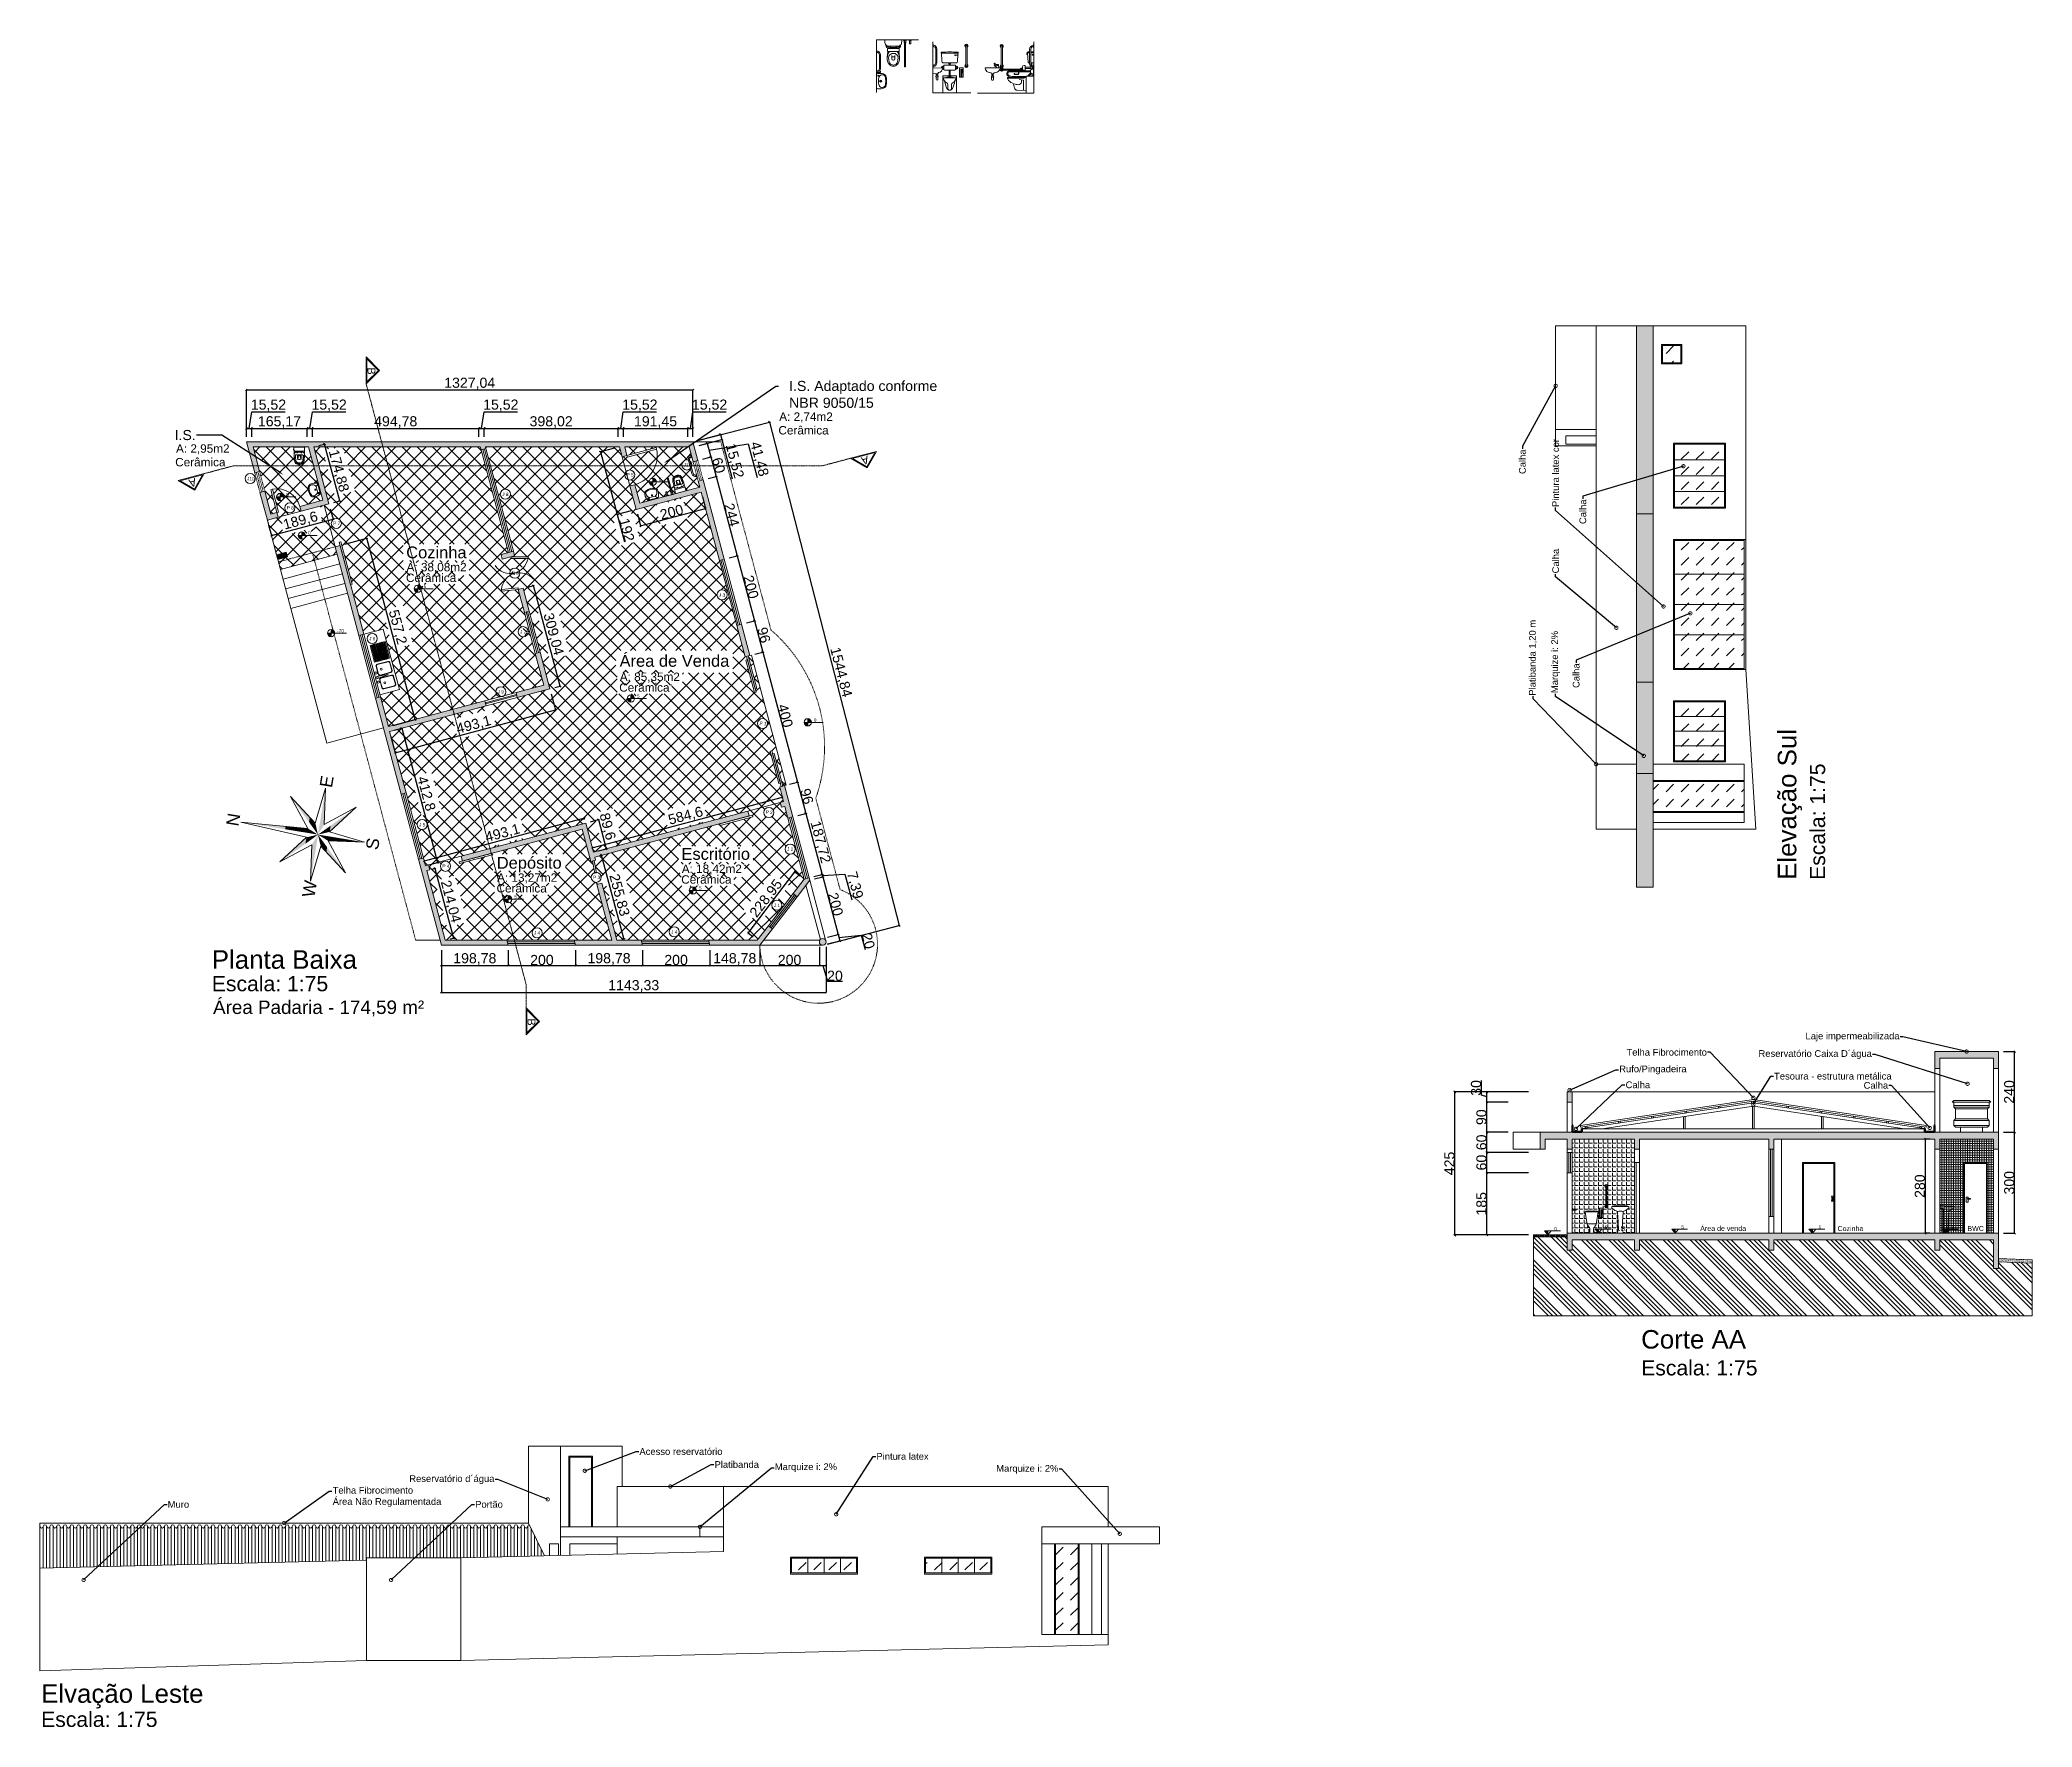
# Model space of a CAD drawing. Header units: millimetres. Extents: x -9997 to 44619, y -1295 to 91103.
# Drawn here: x -7915 to -1994, y 1911 to 6925 of the extents above; entities that cross this region are included whole.
import ezdxf
from ezdxf import colors
from ezdxf.entities.mleader import LeaderData, LeaderLine
from ezdxf.math import Vec2, Vec3

# ---------------------------------------------------------------- set-up
doc = ezdxf.new("R2010")
doc.units = ezdxf.units.MM
doc.header["$LTSCALE"] = 0.1
for name, pattern in [('ACAD_ISO03W100', [30, 12, -18]), ('ACAD_ISO14W100', [24, 12, -3, 0, -3, 0, -3, 0, -3]), ('CENTER', [2, 1.25, -0.25, 0.25, -0.25])]:
    doc.linetypes.add(name, pattern=pattern)
doc.layers.get('0').update_dxf_attribs({"lineweight": 5})
for name, color, linetype, lineweight in [('aberturas', 6, 'Continuous', 0), ('alvenaria', 5, 'Continuous', 9), ('alvenaria longe', 253, 'Continuous', 0), ('ARQ-PAREDE-CONSTRUIR', 5, 'Continuous', 30), ('Calha', 7, 'Continuous', 60), ('cota de nivel', 1, 'Continuous', 5), ('Cotas', 250, 'Continuous', 30), ('hachuraAzulejo', 254, 'Continuous', 5), ('Hachuras', 250, 'Continuous', 0), ('linha de corte', 3, 'ACAD_ISO14W100', 5), ('mobiliario', 242, 'Continuous', 0), ('piso', 254, 'Continuous', 0), ('Proj Telhado', 10, 'ACAD_ISO03W100', 0), ('projeção', 1, 'ACAD_ISO03W100', 5), ('Telha Fibrocimento', 252, 'Continuous', 0), ('telhado', 40, 'Continuous', 5)]:
    doc.layers.add(name, color=color, linetype=linetype, lineweight=lineweight)
for name, color, linetype in [('ARQ-MOVEIS', 252, 'Continuous'), ('ARQ-NOME-AMBIENTE', 7, 'Continuous'), ('ARQ-TEXTO', 2, 'Continuous'), ('nome de ambiente', 3, 'Continuous')]:
    doc.layers.add(name, color=color, linetype=linetype)
doc.layers.add('corte terreno', color=7, linetype='Continuous', lineweight=5, true_color=0x4f342a)
doc.styles.add('Arial0', font='arial.ttf', dxfattribs={"height": 1.421523})
doc.styles.get("Standard").update_dxf_attribs({"font": 'arial.ttf'})
doc.styles.add('TITULO-NBC', font='arial.ttf')
doc.linetypes.add('ZIGZAG', pattern='A,0.00254,-5.08,[131,ltypeshp.shx,S=5.08,R=0,X=-5.08,Y=0],-10.16,[131,ltypeshp.shx,S=5.08,R=180,X=5.08,Y=0],-5.08', length=20.32254)
doc.dimstyles.new('ISO-25', dxfattribs={"dimtxt": 30, "dimasz": 5, "dimexe": 0, "dimexo": 15, "dimtad": 1, "dimtxsty": 'Standard', "dimblk": 'OBLIQUE', "dimcen": 0, "dimclrd": 7, "dimclre": 7, "dimclrt": 7, "dimadec": 8, "dimazin": 0, "dimtfac": 1, "dimtmove": 0, "dimatfit": 3, "dimldrblk": 'OBLIQUE', "dimfxl": 5, "dimtfillclr": 250, "dimarcsym": 0})
pattern_1 = [(225, (-16638, 8058.063), (-9e-15, -44.90128), [31.75, -31.75])]

msp = doc.modelspace()

# ---------------------------------------------------------------- texts
at = {"color": 120, "lineweight": 0, "true_color": 0x000078, "style": 'Arial0'}
for s, p in [('E', (-7046.812, 4701.055)), ('S', (-6910.003, 4516.092)), ('W', (-7098.971, 4375.005))]:
    msp.add_text(s, height=37.336, rotation=80.6966844, dxfattribs=at).set_placement(p)
at = {"color": 1, "lineweight": 0, "true_color": 0x000001, "style": 'Arial0'}
msp.add_text('N', height=37.336, rotation=80.6966844, dxfattribs=at).set_placement((-7324.743, 4586.438))
at = {"layer": 'ARQ-NOME-AMBIENTE', "lineweight": 0, "transparency": 33554687, "style": 'TITULO-NBC'}
for s, p in [('Cozinha', (-6825.92, 5384.691)), ('Área de Venda', (-6191.795, 5062.309)), ('Escritório', (-6007.903, 4488.55)), ('Depósito', (-6556.78, 4462.264))]:
    msp.add_text(s, height=35, dxfattribs=at).set_placement(p)
at = {"layer": 'ARQ-NOME-AMBIENTE', "color": 5, "transparency": 33554687, "style": 'TITULO-NBC'}
for s, p in [('I.S.', (-3228.756, 3385.351)), ('Área de venda', (-2980.107, 3385.821)), ('Cozinha', (-2572.123, 3385.351)), ('BWC', (-2186.014, 3385.351))]:
    msp.add_text(s, height=15, dxfattribs=at).set_placement(p)
at = {"layer": 'ARQ-TEXTO', "color": 7, "lineweight": 0, "transparency": 33554687}
for s, p in [('A: 2,74m2', (-5717.299, 5793.192)), ('Cerâmica', (-5719.713, 5752.702)), ('Cerâmica', (-7512.463, 5657.921)), ('A: 2,95m2', (-7510.048, 5698.411)), ('A: 38,08m2', (-6824.952, 5345.96)), ('Cerâmica', (-6826.619, 5314.213)), ('A: 85,35m2', (-6191.148, 5020.028)), ('Cerâmica', (-6192.815, 4988.281)), ('A: 13,27m2', (-6555.812, 4423.303)), ('A: 18,42m2', (-6006.935, 4449.441)), ('Cerâmica', (-6008.602, 4417.694)), ('Cerâmica', (-6557.48, 4391.556))]:
    msp.add_text(s, height=25, dxfattribs=at).set_placement(p)
at = {"layer": 'cota de nivel', "lineweight": 0, "transparency": 33554687, "char_height": 10}
for s, insert, attachment_point, rotation in [('J10', (-7299.23, 5616.425), 7, 357.919591), ('P 5', (-6170.656, 5638.06), 1, 357.919591), ('J10', (-6001.104, 5656.914), 7, 357.919591), ('J 8', (-6540.781, 5570.049), 7, 357.919591), ('P 8', (-7180.846, 5540.209), 1, 357.919591), ('P 7', (-7042.756, 5494.11), 1, 357.919591), ('P 6', (-6512.302, 5346.349), 1, 357.919591), ('J 3', (-5896.793, 5270.854), 7, 357.919591), ('J 7', (-6487.777, 5161.39), 7, 357.919591), ('J 6', (-6936.295, 5141.211), 7, 357.919591), ('J 9', (-6553.88, 4993.487), 1, 357.919591), ('P 1', (-5775.851, 4899.298), 1, 357.919591), ('P 2', (-5757.38, 4635.114), 1, 357.919591), ('J 5', (-6788.094, 4588.133), 7, 357.919591), ('J 2', (-5694.307, 4515.286), 7, 357.919591), ('P 4', (-6718.376, 4475.153), 1, 357.919591), ('J 1', (-5733.673, 4348.683), 7, 357.6041489), ('J 4', (-6446.494, 4266.696), 7, 357.6041489), ('J 4', (-6038.884, 4269.33), 7, 357.6041489)]:
    msp.add_mtext_dynamic_manual_height_columns(s, width=22.16681, gutter_width=50, heights=[0], dxfattribs=dict(at, insert=insert, attachment_point=attachment_point, rotation=rotation))
for s, width, insert, attachment_point in [('5', 13.84742, (-7182.17, 5578.971), 1), ('5', 13.84742, (-6075.256, 5624.235), 1), ('0', 13.84742, (-7117.902, 5464.618), 1), ('5', 13.84742, (-6773.791, 5306.024), 1), ('-70', 13.84742, (-7031.219, 5174.4), 1), ('5', 13.84742, (-6139.987, 4980.092), 1), ('0', 13.84742, (-5614.569, 4909.296), 1), ('P 3', 22.16681, (-6270.375, 4431.085), 7), ('5', 13.84742, (-6504.651, 4383.367), 1), ('5', 13.84742, (-5955.773, 4409.505), 1)]:
    msp.add_mtext_dynamic_manual_height_columns(s, width=width, gutter_width=50, heights=[0], dxfattribs=dict(at, insert=insert, attachment_point=attachment_point))
at = {"layer": 'cota de nivel', "lineweight": 5, "transparency": 33554687, "char_height": 10, "attachment_point": 1}
for s, insert in [('0', (-3414.141, 3396.765)), ('5', (-3263.758, 3401.765)), ('5', (-3036.363, 3402.235)), ('5', (-2628.379, 3401.765)), ('5', (-2231.972, 3401.765))]:
    msp.add_mtext_dynamic_manual_height_columns(s, width=13.84742, gutter_width=50, heights=[0], dxfattribs=dict(at, insert=insert))
at = {"layer": 'linha de corte', "lineweight": 0}
for s, rotation, p in [('B', 270, (-6941.028, 5952.116)), ('A', 194.919591, (-5454.648, 5689.923)), ('A', 194.919591, (-7453.053, 5623.493)), ('B', 270, (-6465.326, 4017.459))]:
    msp.add_text(s, height=23.413, rotation=rotation, dxfattribs=at).set_placement(p)
at = {"layer": 'nome de ambiente', "color": 18, "lineweight": 0, "true_color": 0x000000}
for s, height, p in [('Elevação Sul', 55, (-2694.484, 4428.941)), ('Escala: 1:75', 45, (-2608.925, 4428.941))]:
    msp.add_text(s, height=height, rotation=90, dxfattribs=at).set_placement(p)
for s, height, p in [('Planta Baixa', 55, (-7403.754, 4164.872)), ('Escala: 1:75', 45, (-7403.754, 4097.976)), ('Área Padaria - 174,59 m²', 40, (-7399.962, 4030.437)), ('Corte AA', 55, (-3155.689, 3036.077)), ('Escala: 1:75', 45, (-3155.689, 2956.323)), ('Elvação Leste', 55, (-7911.002, 1983.33)), ('Escala: 1:75', 45, (-7911.002, 1911.639))]:
    msp.add_text(s, height=height, dxfattribs=at).set_placement(p)

# ---------------------------------------------------------------- blocks, each defined once
blk = doc.blocks.new('vaso_cx _acoplada_2')
at = {"linetype": 'Continuous'}
for p, q in [((-0.218, -0.095), (-0.218, -0.113)), ((-0.213, -0.118), (-0.213, -0.09)), ((-0.204, -0.09), (-0.213, -0.09)), ((-0.204, -0.118), (-0.213, -0.118)), ((-0.204, -0.027), (-0.204, -0.09)), ((-0.204, -0.09), (-0.204, -0.118)), ((-0.204, -0.118), (-0.204, -0.125)), ((-0.199, -0.254), (-0.199, -0.144)), ((-0.192, -0.015), (0.194, -0.015)), ((-0.164, -0.165), (0.166, -0.165)), ((-0.112, -0.205), (-0.006, -0.205)), ((-0.109, -0.305), (-0.006, -0.305)), ((-0.069, -0.338), (-0.069, -0.466)), ((0.065, -0.328), (-0.062, -0.328)), ((-0.046, -0.35), (-0.055, -0.36)), ((-0.046, -0.35), (-0.006, -0.35)), ((-0.006, -0.615), (-0.031, -0.615)), ((-0.006, -0.655), (-0.031, -0.655)), ((-0.006, -0.675), (-0.031, -0.675)), ((0.009, -0.205), (-0.006, -0.205)), ((0.009, -0.305), (-0.006, -0.305)), ((0.009, -0.35), (-0.006, -0.35)), ((0.009, -0.483), (-0.006, -0.483)), ((0.009, -0.615), (-0.006, -0.615)), ((0.009, -0.655), (-0.006, -0.655)), ((0.009, -0.675), (-0.006, -0.675)), ((0.009, -0.015), (0.034, -0.015)), ((0.115, -0.205), (0.009, -0.205)), ((0.112, -0.305), (0.009, -0.305)), ((0.049, -0.35), (0.009, -0.35)), ((0.009, -0.615), (0.034, -0.615)), ((0.009, -0.655), (0.034, -0.655)), ((0.009, -0.675), (0.034, -0.675)), ((0.049, -0.35), (0.057, -0.36)), ((0.072, -0.338), (0.072, -0.466)), ((0.201, -0.144), (0.201, -0.254)), ((0.206, -0.027), (0.206, -0.125))]:
    blk.add_line(p, q, dxfattribs=at)
for points in [[(-0.09, -0.23, 0.1249), (-0.089, -0.233, 0.105797), (-0.087, -0.236, 0.086669), (-0.084, -0.238, 0.076734), (-0.08, -0.238, 0.076734), (-0.076, -0.238, 0.086669), (-0.072, -0.236, 0.105797), (-0.07, -0.233, 0.1249), (-0.069, -0.23, 0.1249), (-0.07, -0.227, 0.105797), (-0.072, -0.225, 0.086669), (-0.076, -0.223, 0.076734), (-0.08, -0.223, 0.076734), (-0.084, -0.223, 0.086669), (-0.087, -0.225, 0.105797), (-0.089, -0.227, 0.1249)], [(0.093, -0.23, -0.1249), (0.092, -0.233, -0.105797), (0.09, -0.236, -0.086669), (0.087, -0.238, -0.076734), (0.082, -0.238, -0.076734), (0.078, -0.238, -0.086669), (0.075, -0.236, -0.105797), (0.073, -0.233, -0.1249), (0.072, -0.23, -0.1249), (0.073, -0.227, -0.105797), (0.075, -0.225, -0.086669), (0.078, -0.223, -0.076734), (0.082, -0.223, -0.076734), (0.087, -0.223, -0.086669), (0.09, -0.225, -0.105797), (0.092, -0.227, -0.1249)]]:
    blk.add_lwpolyline(points, format="xyb", close=True, dxfattribs=at)
for centre, radius, start, end in [((-0.213, -0.095), 0.005, 90, 180), ((-0.213, -0.113), 0.005, 180, 270), ((-0.192, -0.027), 0.012, 90, 180), ((-0.164, -0.125), 0.04, 180, 208.95502), ((-0.164, -0.125), 0.04, 208.95502, 270), ((2.07, -0.254), 2.269, 180, 187.34371), ((-0.112, -0.285), 0.08, 90, 181.85575), ((1.823, -0.222), 2.016, 181.85575, 189.04981), ((-0.031, -0.525), 0.15, 187.34371, 270), ((-0.025, -0.509), 0.146, 191.98726, 267.65022), ((-0.109, -0.345), 0.04, 90, 183.63335), ((1.823, -0.222), 1.976, 183.63335, 189.04981), ((-0.025, -0.509), 0.106, 191.98726, 267.65022), ((-0.059, -0.338), 0.01, 105.83121, 180), ((-0.059, -0.466), 0.01, 180, 251.47795), ((-0.015, -0.333), 0.15, 251.47795, 273.33807), ((-0.355, -0.385), 0.312, 344.37704, 5.10522), ((0.018, -0.333), 0.15, 266.66193, 288.52205), ((0.028, -0.509), 0.106, 272.34978, 348.01274), ((0.028, -0.509), 0.146, 272.34978, 348.01274), ((0.034, -0.525), 0.15, 270, 352.65629), ((0.358, -0.385), 0.312, 174.89478, 195.62296), ((0.062, -0.338), 0.01, 0, 74.16879), ((0.062, -0.466), 0.01, 288.52205, 0), ((0.112, -0.345), 0.04, 356.36665, 90), ((0.115, -0.285), 0.08, 358.14425, 90), ((-1.82, -0.222), 1.976, 350.95019, 356.36665), ((0.166, -0.125), 0.04, 270, 331.04498), ((-1.82, -0.222), 2.016, 350.95019, 358.14425), ((-2.067, -0.254), 2.269, 352.65629, 0), ((0.194, -0.027), 0.012, 0, 90), ((0.166, -0.125), 0.04, 331.04498, 0)]:
    blk.add_arc(centre, radius, start, end, dxfattribs=at)
blk = doc.blocks.new('lavatorio_37x30')
at = {"linetype": 'Continuous'}
for points in [[(-0.137, 0, 0), (0.137, 0, 0)], [(-0.133, -0.009, 0), (0.133, -0.009, 0)], [(-0.121, -0.015, 0), (-0.12, -0.015, 0)], [(-0.08, -0.069, 0), (-0.107, -0.022, 0)], [(0.08, -0.069, 0), (0.107, -0.022, 0)], [(0.12, -0.015, 0), (0.121, -0.015, 0)]]:
    blk.add_polyline3d(points, dxfattribs=at)
for centre, radius, start, end in [((-0.137, -0.007), 0.00717, 89.0309, 152.4232), ((0.137, -0.007), 0.00717, 27.5768, 90.9691), ((0.174, -0.17), 0.359, 152.4001, 182.0956), ((-0.077, -0.179), 0.108, 182.0934, 249.1022), ((-0.081, -0.187), 0.0718, 173.6819, 247.9156), ((-0.01, -0.195), 0.144, 127.2836, 173.6809), ((-0.133, -0.017), 0.00718, 91.0269, 153.4674), ((-0.121, -0.029), 0.0144, 90.8145, 151.4422), ((-0.12, -0.029), 0.0144, 29.6639, 89.2755), ((0, 0.022), 0.323, 249.1018, 290.8982), ((0, 0.013), 0.287, 247.9165, 292.0835), ((-0.072, -0.116), 0.0431, 92.0122, 128.6123), ((-0.074, -0.066), 0.00717, 209.6656, 271.9306), ((0, -2.224), 2.153, 88.0357, 91.9643), ((0, -0.113), 0.0161, 90, 270), ((0, -0.113), 0.0161, 270, 90), ((0.074, -0.066), 0.00717, 268.0694, 330.3344), ((0.072, -0.116), 0.0431, 51.3877, 87.9878), ((0.01, -0.195), 0.144, 6.319, 51.3883), ((0.12, -0.029), 0.0144, 90.7245, 150.3361), ((0.081, -0.187), 0.0718, 292.0844, 6.3181), ((0.077, -0.179), 0.108, 290.8978, 357.9066), ((0.121, -0.029), 0.0144, 28.5578, 89.1855), ((0.133, -0.017), 0.00718, 26.5326, 88.9731), ((-0.174, -0.17), 0.359, 357.9044, 27.5999)]:
    blk.add_arc(centre, radius, start, end, dxfattribs=at)
at = {"linetype": 'CENTER', "ltscale": 15}
for start, end in [(90, 270), (270, 90)]:
    blk.add_arc((0.125, -0.052), 0.0126, start, end, dxfattribs=at)
blk = doc.blocks.new('_Oblique')
at = {"color": 0, "linetype": 'ByBlock', "lineweight": -2}
blk.add_line((-0.5, -0.5), (0.5, 0.5), dxfattribs=at)
blk = doc.blocks.new('*D112')
at = {"layer": 'Cotas', "color": 7, "lineweight": -2, "transparency": 16777216}
for p, q in [((-7292.9, 5770.4), (-7285, 5820)), ((-7285, 5820), (-7185.6, 5820)), ((-7300.7, 5770.4), (-7285.2, 5770.4))]:
    blk.add_line(p, q, dxfattribs=at)
at = {"layer": 'Cotas', "color": 7, "linetype": 'ByBlock', "lineweight": -2, "transparency": 16777216}
for p, q in [((-7300.7, 5745.6), (-7300.7, 5770.4)), ((-7285.2, 5745.6), (-7285.2, 5770.4))]:
    blk.add_line(p, q, dxfattribs=at)
at = {"layer": 'Defpoints', "color": 0, "linetype": 'ByBlock', "transparency": 16777216}
for p in [(-7285.2, 5770.4), (-7300.7, 5730.6), (-7285.2, 5730.6)]:
    blk.add_point(p, dxfattribs=at)
at = {"layer": 'Cotas', "color": 7, "linetype": 'ByBlock', "lineweight": -2, "transparency": 16777216, "xscale": 5, "yscale": 5, "zscale": 5, "rotation": 180}
blk.add_blockref('_Oblique', (-7300.7, 5770.4), dxfattribs=at)
at = {"layer": 'Cotas', "color": 7, "linetype": 'ByBlock', "lineweight": -2, "transparency": 16777216, "xscale": 5, "yscale": 5, "zscale": 5}
blk.add_blockref('_Oblique', (-7285.2, 5770.4), dxfattribs=at)
at = {"layer": 'Cotas', "color": 7, "linetype": 'ByBlock', "lineweight": 0, "transparency": 16777216, "insert": (-7235.3, 5838.7), "char_height": 30, "attachment_point": 5}
blk.add_mtext('15,52', dxfattribs=at)
blk = doc.blocks.new('*D113')
at = {"layer": 'Cotas', "color": 7, "linetype": 'ByBlock', "lineweight": -2, "transparency": 16777216}
for p, q in [((-7285.2, 5745.6), (-7285.2, 5770.4)), ((-7120, 5745.6), (-7120, 5770.4))]:
    blk.add_line(p, q, dxfattribs=at)
at = {"layer": 'Cotas', "color": 7, "lineweight": -2, "transparency": 16777216}
blk.add_line((-7285.2, 5770.4), (-7120, 5770.4), dxfattribs=at)
at = {"layer": 'Defpoints', "color": 0, "linetype": 'ByBlock', "transparency": 16777216}
for p in [(-7120, 5770.4), (-7285.2, 5730.6), (-7120, 5730.6)]:
    blk.add_point(p, dxfattribs=at)
at = {"layer": 'Cotas', "color": 7, "linetype": 'ByBlock', "lineweight": -2, "transparency": 16777216, "xscale": 5, "yscale": 5, "zscale": 5, "rotation": 180}
blk.add_blockref('_Oblique', (-7285.2, 5770.4), dxfattribs=at)
at = {"layer": 'Cotas', "color": 7, "linetype": 'ByBlock', "lineweight": -2, "transparency": 16777216, "xscale": 5, "yscale": 5, "zscale": 5}
blk.add_blockref('_Oblique', (-7120, 5770.4), dxfattribs=at)
at = {"layer": 'Cotas', "color": 7, "linetype": 'ByBlock', "lineweight": 0, "transparency": 16777216, "insert": (-7202.6, 5789.1), "char_height": 30, "attachment_point": 5}
blk.add_mtext('165,17', dxfattribs=at)
blk = doc.blocks.new('*D114')
at = {"layer": 'Cotas', "color": 7, "lineweight": -2, "transparency": 16777216}
for p, q in [((-7112.2, 5770.4), (-7104.7, 5820)), ((-7104.7, 5820), (-7005.4, 5820)), ((-7120, 5770.4), (-7104.5, 5770.4))]:
    blk.add_line(p, q, dxfattribs=at)
at = {"layer": 'Cotas', "color": 7, "linetype": 'ByBlock', "lineweight": -2, "transparency": 16777216}
for p, q in [((-7120, 5745.6), (-7120, 5770.4)), ((-7104.5, 5745.6), (-7104.5, 5770.4))]:
    blk.add_line(p, q, dxfattribs=at)
at = {"layer": 'Defpoints', "color": 0, "linetype": 'ByBlock', "transparency": 16777216}
for p in [(-7104.5, 5770.4), (-7120, 5730.6), (-7104.5, 5730.6)]:
    blk.add_point(p, dxfattribs=at)
at = {"layer": 'Cotas', "color": 7, "linetype": 'ByBlock', "lineweight": -2, "transparency": 16777216, "xscale": 5, "yscale": 5, "zscale": 5, "rotation": 180}
blk.add_blockref('_Oblique', (-7120, 5770.4), dxfattribs=at)
at = {"layer": 'Cotas', "color": 7, "linetype": 'ByBlock', "lineweight": -2, "transparency": 16777216, "xscale": 5, "yscale": 5, "zscale": 5}
blk.add_blockref('_Oblique', (-7104.5, 5770.4), dxfattribs=at)
at = {"layer": 'Cotas', "color": 7, "linetype": 'ByBlock', "lineweight": 0, "transparency": 16777216, "insert": (-7055.1, 5838.7), "char_height": 30, "attachment_point": 5}
blk.add_mtext('15,52', dxfattribs=at)
blk = doc.blocks.new('*D115')
at = {"layer": 'Cotas', "color": 7, "linetype": 'ByBlock', "lineweight": -2, "transparency": 16777216}
for p, q in [((-7104.5, 5745.6), (-7104.5, 5770.4)), ((-6609.7, 5745.6), (-6609.7, 5770.4))]:
    blk.add_line(p, q, dxfattribs=at)
at = {"layer": 'Cotas', "color": 7, "lineweight": -2, "transparency": 16777216}
blk.add_line((-7104.5, 5770.4), (-6609.7, 5770.4), dxfattribs=at)
at = {"layer": 'Defpoints', "color": 0, "linetype": 'ByBlock', "transparency": 16777216}
for p in [(-6609.7, 5770.4), (-7104.5, 5730.6), (-6609.7, 5730.6)]:
    blk.add_point(p, dxfattribs=at)
at = {"layer": 'Cotas', "color": 7, "linetype": 'ByBlock', "lineweight": -2, "transparency": 16777216, "xscale": 5, "yscale": 5, "zscale": 5, "rotation": 180}
blk.add_blockref('_Oblique', (-7104.5, 5770.4), dxfattribs=at)
at = {"layer": 'Cotas', "color": 7, "linetype": 'ByBlock', "lineweight": -2, "transparency": 16777216, "xscale": 5, "yscale": 5, "zscale": 5}
blk.add_blockref('_Oblique', (-6609.7, 5770.4), dxfattribs=at)
at = {"layer": 'Cotas', "color": 7, "linetype": 'ByBlock', "lineweight": 0, "transparency": 16777216, "insert": (-6857.1, 5789.1), "char_height": 30, "attachment_point": 5}
blk.add_mtext('494,78', dxfattribs=at)
blk = doc.blocks.new('*D116')
at = {"layer": 'Cotas', "color": 7, "lineweight": -2, "transparency": 16777216}
for p, q in [((-6601.9, 5770.4), (-6594.4, 5820)), ((-6594.4, 5820), (-6495.1, 5820)), ((-6609.7, 5770.4), (-6594.2, 5770.4))]:
    blk.add_line(p, q, dxfattribs=at)
at = {"layer": 'Cotas', "color": 7, "linetype": 'ByBlock', "lineweight": -2, "transparency": 16777216}
for p, q in [((-6609.7, 5745.6), (-6609.7, 5770.4)), ((-6594.2, 5745.6), (-6594.2, 5770.4))]:
    blk.add_line(p, q, dxfattribs=at)
at = {"layer": 'Defpoints', "color": 0, "linetype": 'ByBlock', "transparency": 16777216}
for p in [(-6594.2, 5770.4), (-6609.7, 5730.6), (-6594.2, 5730.6)]:
    blk.add_point(p, dxfattribs=at)
at = {"layer": 'Cotas', "color": 7, "linetype": 'ByBlock', "lineweight": -2, "transparency": 16777216, "xscale": 5, "yscale": 5, "zscale": 5, "rotation": 180}
blk.add_blockref('_Oblique', (-6609.7, 5770.4), dxfattribs=at)
at = {"layer": 'Cotas', "color": 7, "linetype": 'ByBlock', "lineweight": -2, "transparency": 16777216, "xscale": 5, "yscale": 5, "zscale": 5}
blk.add_blockref('_Oblique', (-6594.2, 5770.4), dxfattribs=at)
at = {"layer": 'Cotas', "color": 7, "linetype": 'ByBlock', "lineweight": 0, "transparency": 16777216, "insert": (-6544.8, 5838.7), "char_height": 30, "attachment_point": 5}
blk.add_mtext('15,52', dxfattribs=at)
blk = doc.blocks.new('*D117')
at = {"layer": 'Cotas', "color": 7, "linetype": 'ByBlock', "lineweight": -2, "transparency": 16777216}
for p, q in [((-6594.2, 5745.6), (-6594.2, 5770.4)), ((-6196.2, 5745.6), (-6196.2, 5770.4))]:
    blk.add_line(p, q, dxfattribs=at)
at = {"layer": 'Cotas', "color": 7, "lineweight": -2, "transparency": 16777216}
blk.add_line((-6594.2, 5770.4), (-6196.2, 5770.4), dxfattribs=at)
at = {"layer": 'Defpoints', "color": 0, "linetype": 'ByBlock', "transparency": 16777216}
for p in [(-6196.2, 5770.4), (-6594.2, 5730.6), (-6196.2, 5730.6)]:
    blk.add_point(p, dxfattribs=at)
at = {"layer": 'Cotas', "color": 7, "linetype": 'ByBlock', "lineweight": -2, "transparency": 16777216, "xscale": 5, "yscale": 5, "zscale": 5, "rotation": 180}
blk.add_blockref('_Oblique', (-6594.2, 5770.4), dxfattribs=at)
at = {"layer": 'Cotas', "color": 7, "linetype": 'ByBlock', "lineweight": -2, "transparency": 16777216, "xscale": 5, "yscale": 5, "zscale": 5}
blk.add_blockref('_Oblique', (-6196.2, 5770.4), dxfattribs=at)
at = {"layer": 'Cotas', "color": 7, "linetype": 'ByBlock', "lineweight": 0, "transparency": 16777216, "insert": (-6395.2, 5789.1), "char_height": 30, "attachment_point": 5}
blk.add_mtext('398,02', dxfattribs=at)
blk = doc.blocks.new('*D118')
at = {"layer": 'Cotas', "color": 7, "lineweight": -2, "transparency": 16777216}
for p, q in [((-6188.4, 5770.4), (-6181.2, 5820)), ((-6181.2, 5820), (-6081.8, 5820)), ((-6196.2, 5770.4), (-6180.6, 5770.4))]:
    blk.add_line(p, q, dxfattribs=at)
at = {"layer": 'Cotas', "color": 7, "linetype": 'ByBlock', "lineweight": -2, "transparency": 16777216}
for p, q in [((-6196.2, 5745.6), (-6196.2, 5770.4)), ((-6180.6, 5745.6), (-6180.6, 5770.4))]:
    blk.add_line(p, q, dxfattribs=at)
at = {"layer": 'Defpoints', "color": 0, "linetype": 'ByBlock', "transparency": 16777216}
for p in [(-6180.6, 5770.4), (-6196.2, 5730.6), (-6180.6, 5730.6)]:
    blk.add_point(p, dxfattribs=at)
at = {"layer": 'Cotas', "color": 7, "linetype": 'ByBlock', "lineweight": -2, "transparency": 16777216, "xscale": 5, "yscale": 5, "zscale": 5, "rotation": 180}
blk.add_blockref('_Oblique', (-6196.2, 5770.4), dxfattribs=at)
at = {"layer": 'Cotas', "color": 7, "linetype": 'ByBlock', "lineweight": -2, "transparency": 16777216, "xscale": 5, "yscale": 5, "zscale": 5}
blk.add_blockref('_Oblique', (-6180.6, 5770.4), dxfattribs=at)
at = {"layer": 'Cotas', "color": 7, "linetype": 'ByBlock', "lineweight": 0, "transparency": 16777216, "insert": (-6131.5, 5838.7), "char_height": 30, "attachment_point": 5}
blk.add_mtext('15,52', dxfattribs=at)
blk = doc.blocks.new('*D119')
at = {"layer": 'Cotas', "color": 7, "linetype": 'ByBlock', "lineweight": -2, "transparency": 16777216}
for p, q in [((-6180.6, 5745.6), (-6180.6, 5770.4)), ((-5989.2, 5745.6), (-5989.2, 5770.4))]:
    blk.add_line(p, q, dxfattribs=at)
at = {"layer": 'Cotas', "color": 7, "lineweight": -2, "transparency": 16777216}
blk.add_line((-6180.6, 5770.4), (-5989.2, 5770.4), dxfattribs=at)
at = {"layer": 'Defpoints', "color": 0, "linetype": 'ByBlock', "transparency": 16777216}
for p in [(-5989.2, 5770.4), (-6180.6, 5730.6), (-5989.2, 5730.6)]:
    blk.add_point(p, dxfattribs=at)
at = {"layer": 'Cotas', "color": 7, "linetype": 'ByBlock', "lineweight": -2, "transparency": 16777216, "xscale": 5, "yscale": 5, "zscale": 5, "rotation": 180}
blk.add_blockref('_Oblique', (-6180.6, 5770.4), dxfattribs=at)
at = {"layer": 'Cotas', "color": 7, "linetype": 'ByBlock', "lineweight": -2, "transparency": 16777216, "xscale": 5, "yscale": 5, "zscale": 5}
blk.add_blockref('_Oblique', (-5989.2, 5770.4), dxfattribs=at)
at = {"layer": 'Cotas', "color": 7, "linetype": 'ByBlock', "lineweight": 0, "transparency": 16777216, "insert": (-6084.9, 5789.1), "char_height": 30, "attachment_point": 5}
blk.add_mtext('191,45', dxfattribs=at)
blk = doc.blocks.new('*D120')
at = {"layer": 'Cotas', "color": 7, "lineweight": -2, "transparency": 16777216}
for p, q in [((-5981.4, 5770.4), (-5973.9, 5820)), ((-5973.9, 5820), (-5874.6, 5820)), ((-5989.2, 5770.4), (-5973.7, 5770.4))]:
    blk.add_line(p, q, dxfattribs=at)
at = {"layer": 'Cotas', "color": 7, "linetype": 'ByBlock', "lineweight": -2, "transparency": 16777216}
for p, q in [((-5989.2, 5745.6), (-5989.2, 5770.4)), ((-5973.7, 5745.6), (-5973.7, 5770.4))]:
    blk.add_line(p, q, dxfattribs=at)
at = {"layer": 'Defpoints', "color": 0, "linetype": 'ByBlock', "transparency": 16777216}
for p in [(-5973.7, 5770.4), (-5989.2, 5730.6), (-5973.7, 5730.6)]:
    blk.add_point(p, dxfattribs=at)
at = {"layer": 'Cotas', "color": 7, "linetype": 'ByBlock', "lineweight": -2, "transparency": 16777216, "xscale": 5, "yscale": 5, "zscale": 5, "rotation": 180}
blk.add_blockref('_Oblique', (-5989.2, 5770.4), dxfattribs=at)
at = {"layer": 'Cotas', "color": 7, "linetype": 'ByBlock', "lineweight": -2, "transparency": 16777216, "xscale": 5, "yscale": 5, "zscale": 5}
blk.add_blockref('_Oblique', (-5973.7, 5770.4), dxfattribs=at)
at = {"layer": 'Cotas', "color": 7, "linetype": 'ByBlock', "lineweight": 0, "transparency": 16777216, "insert": (-5924.3, 5838.7), "char_height": 30, "attachment_point": 5}
blk.add_mtext('15,52', dxfattribs=at)
blk = doc.blocks.new('*D121')
at = {"layer": 'Cotas', "color": 7, "linetype": 'ByBlock', "lineweight": -2, "transparency": 16777216}
for p, q in [((-7300.7, 5745.6), (-7300.7, 5885)), ((-5973.7, 5745.6), (-5973.7, 5885))]:
    blk.add_line(p, q, dxfattribs=at)
at = {"layer": 'Cotas', "color": 7, "lineweight": -2, "transparency": 16777216}
blk.add_line((-7300.7, 5885), (-5973.7, 5885), dxfattribs=at)
at = {"layer": 'Defpoints', "color": 0, "linetype": 'ByBlock', "transparency": 16777216}
for p in [(-5973.7, 5885), (-7300.7, 5730.6), (-5973.7, 5730.6)]:
    blk.add_point(p, dxfattribs=at)
at = {"layer": 'Cotas', "color": 7, "linetype": 'ByBlock', "lineweight": -2, "transparency": 16777216, "xscale": 5, "yscale": 5, "zscale": 5, "rotation": 180}
blk.add_blockref('_Oblique', (-7300.7, 5885), dxfattribs=at)
at = {"layer": 'Cotas', "color": 7, "linetype": 'ByBlock', "lineweight": -2, "transparency": 16777216, "xscale": 5, "yscale": 5, "zscale": 5}
blk.add_blockref('_Oblique', (-5973.7, 5885), dxfattribs=at)
at = {"layer": 'Cotas', "color": 7, "linetype": 'ByBlock', "lineweight": 0, "transparency": 16777216, "insert": (-6637.2, 5903.6), "char_height": 30, "attachment_point": 5}
blk.add_mtext('1327,04', dxfattribs=at)
blk = doc.blocks.new('*D122')
at = {"layer": 'Cotas', "color": 7, "linetype": 'ByBlock', "lineweight": -2, "transparency": 16777216}
for p, q in [((-5959.2, 5734.5), (-5891.8, 5752.4)), ((-5955.2, 5719.5), (-5887.8, 5737.4))]:
    blk.add_line(p, q, dxfattribs=at)
at = {"layer": 'Cotas', "color": 7, "lineweight": -2, "transparency": 16777216}
for p, q in [((-5891.8, 5752.4), (-5887.8, 5737.4)), ((-5887.8, 5737.4), (-5856.7, 5620.8))]:
    blk.add_line(p, q, dxfattribs=at)
at = {"layer": 'Defpoints', "color": 0, "linetype": 'ByBlock', "transparency": 16777216}
for p in [(-5973.7, 5730.6), (-5969.7, 5715.6), (-5887.8, 5737.4)]:
    blk.add_point(p, dxfattribs=at)
at = {"layer": 'Cotas', "color": 7, "linetype": 'ByBlock', "lineweight": -2, "transparency": 16777216, "xscale": 5, "yscale": 5, "zscale": 5}
for p, rotation in [((-5891.8, 5752.4), 104.919591039999), ((-5887.8, 5737.4), 284.919591039999)]:
    blk.add_blockref('_Oblique', p, dxfattribs=dict(at, rotation=rotation))
at = {"layer": 'Cotas', "color": 7, "linetype": 'ByBlock', "lineweight": 0, "transparency": 16777216, "insert": (-5851.5, 5673.6), "char_height": 30, "attachment_point": 5, "rotation": 284.91959}
blk.add_mtext('15,52', dxfattribs=at)
blk = doc.blocks.new('*D123')
at = {"layer": 'Cotas', "color": 7, "linetype": 'ByBlock', "lineweight": -2, "transparency": 16777216}
for p, q in [((-5955.2, 5719.5), (-5931.2, 5725.8)), ((-5944.5, 5679.4), (-5920.5, 5685.8))]:
    blk.add_line(p, q, dxfattribs=at)
at = {"layer": 'Cotas', "color": 7, "lineweight": -2, "transparency": 16777216}
for p, q in [((-5931.2, 5725.8), (-5920.5, 5685.8)), ((-5925.9, 5705.8), (-5809.4, 5724.7)), ((-5809.4, 5724.7), (-5782.7, 5624.4))]:
    blk.add_line(p, q, dxfattribs=at)
at = {"layer": 'Defpoints', "color": 0, "linetype": 'ByBlock', "transparency": 16777216}
for p in [(-5969.7, 5715.6), (-5920.5, 5685.8), (-5959, 5675.5)]:
    blk.add_point(p, dxfattribs=at)
at = {"layer": 'Cotas', "color": 7, "linetype": 'ByBlock', "lineweight": -2, "transparency": 16777216, "xscale": 5, "yscale": 5, "zscale": 5}
for p, rotation in [((-5931.2, 5725.8), 104.919591039999), ((-5920.5, 5685.8), 284.919591039999)]:
    blk.add_blockref('_Oblique', p, dxfattribs=dict(at, rotation=rotation))
at = {"layer": 'Cotas', "color": 7, "linetype": 'ByBlock', "lineweight": 0, "transparency": 16777216, "insert": (-5778, 5679.3), "char_height": 30, "attachment_point": 5, "rotation": 284.91959}
blk.add_mtext('41,48', dxfattribs=at)
blk = doc.blocks.new('*D124')
at = {"layer": 'Cotas', "color": 7, "linetype": 'ByBlock', "lineweight": -2, "transparency": 16777216}
for p, q in [((-5944.5, 5679.4), (-5920.5, 5685.8)), ((-5929, 5621.4), (-5905.1, 5627.8))]:
    blk.add_line(p, q, dxfattribs=at)
at = {"layer": 'Cotas', "color": 7, "lineweight": -2, "transparency": 16777216}
blk.add_line((-5920.5, 5685.8), (-5905.1, 5627.8), dxfattribs=at)
at = {"layer": 'Defpoints', "color": 0, "linetype": 'ByBlock', "transparency": 16777216}
for p in [(-5959, 5675.5), (-5905.1, 5627.8), (-5943.5, 5617.5)]:
    blk.add_point(p, dxfattribs=at)
at = {"layer": 'Cotas', "color": 7, "linetype": 'ByBlock', "lineweight": -2, "transparency": 16777216, "xscale": 5, "yscale": 5, "zscale": 5}
for p, rotation in [((-5920.5, 5685.8), 104.919591039999), ((-5905.1, 5627.8), 284.919591039999)]:
    blk.add_blockref('_Oblique', p, dxfattribs=dict(at, rotation=rotation))
at = {"layer": 'Cotas', "color": 7, "linetype": 'ByBlock', "lineweight": 0, "transparency": 16777216, "insert": (-5897.4, 5660.9), "char_height": 30, "attachment_point": 5, "rotation": 284.91959}
blk.add_mtext('60', dxfattribs=at)
blk = doc.blocks.new('*D125')
at = {"layer": 'Cotas', "color": 7, "linetype": 'ByBlock', "lineweight": -2, "transparency": 16777216}
for p, q in [((-5929, 5621.4), (-5905.1, 5627.8)), ((-5866.2, 5385.6), (-5842.3, 5392))]:
    blk.add_line(p, q, dxfattribs=at)
at = {"layer": 'Cotas', "color": 7, "lineweight": -2, "transparency": 16777216}
blk.add_line((-5905.1, 5627.8), (-5842.3, 5392), dxfattribs=at)
at = {"layer": 'Defpoints', "color": 0, "linetype": 'ByBlock', "transparency": 16777216}
for p in [(-5943.5, 5617.5), (-5842.3, 5392), (-5880.7, 5381.8)]:
    blk.add_point(p, dxfattribs=at)
at = {"layer": 'Cotas', "color": 7, "linetype": 'ByBlock', "lineweight": -2, "transparency": 16777216, "xscale": 5, "yscale": 5, "zscale": 5}
for p, rotation in [((-5905.1, 5627.8), 104.919591039999), ((-5842.3, 5392), 284.919591039999)]:
    blk.add_blockref('_Oblique', p, dxfattribs=dict(at, rotation=rotation))
at = {"layer": 'Cotas', "color": 7, "linetype": 'ByBlock', "lineweight": 0, "transparency": 16777216, "insert": (-5858.5, 5513.9), "char_height": 30, "attachment_point": 5, "rotation": 284.91959}
blk.add_mtext('244', dxfattribs=at)
blk = doc.blocks.new('*D126')
at = {"layer": 'Cotas', "color": 7, "linetype": 'ByBlock', "lineweight": -2, "transparency": 16777216}
for p, q in [((-5866.2, 5385.6), (-5842.3, 5392)), ((-5814.7, 5192.4), (-5790.8, 5198.7))]:
    blk.add_line(p, q, dxfattribs=at)
at = {"layer": 'Cotas', "color": 7, "lineweight": -2, "transparency": 16777216}
blk.add_line((-5842.3, 5392), (-5790.8, 5198.7), dxfattribs=at)
at = {"layer": 'Defpoints', "color": 0, "linetype": 'ByBlock', "transparency": 16777216}
for p in [(-5880.7, 5381.8), (-5829.2, 5188.5), (-5790.8, 5198.7)]:
    blk.add_point(p, dxfattribs=at)
at = {"layer": 'Cotas', "color": 7, "linetype": 'ByBlock', "lineweight": -2, "transparency": 16777216, "xscale": 5, "yscale": 5, "zscale": 5}
for p, rotation in [((-5842.3, 5392), 104.919591039999), ((-5790.8, 5198.7), 284.919591039999)]:
    blk.add_blockref('_Oblique', p, dxfattribs=dict(at, rotation=rotation))
at = {"layer": 'Cotas', "color": 7, "linetype": 'ByBlock', "lineweight": 0, "transparency": 16777216, "insert": (-5801.1, 5299.5), "char_height": 30, "attachment_point": 5, "rotation": 284.91959}
blk.add_mtext('200', dxfattribs=at)
blk = doc.blocks.new('*D127')
at = {"layer": 'Cotas', "color": 7, "linetype": 'ByBlock', "lineweight": -2, "transparency": 16777216}
for p, q in [((-5814.7, 5192.4), (-5790.8, 5198.7)), ((-5790, 5099.6), (-5766.1, 5106))]:
    blk.add_line(p, q, dxfattribs=at)
at = {"layer": 'Cotas', "color": 7, "lineweight": -2, "transparency": 16777216}
blk.add_line((-5790.8, 5198.7), (-5766.1, 5106), dxfattribs=at)
at = {"layer": 'Defpoints', "color": 0, "linetype": 'ByBlock', "transparency": 16777216}
for p in [(-5829.2, 5188.5), (-5804.5, 5095.7), (-5766.1, 5106)]:
    blk.add_point(p, dxfattribs=at)
at = {"layer": 'Cotas', "color": 7, "linetype": 'ByBlock', "lineweight": -2, "transparency": 16777216, "xscale": 5, "yscale": 5, "zscale": 5}
for p, rotation in [((-5790.8, 5198.7), 104.919591039999), ((-5766.1, 5106), 284.919591039999)]:
    blk.add_blockref('_Oblique', p, dxfattribs=dict(at, rotation=rotation))
at = {"layer": 'Cotas', "color": 7, "linetype": 'ByBlock', "lineweight": 0, "transparency": 16777216, "insert": (-5763, 5156.5), "char_height": 30, "attachment_point": 5, "rotation": 284.91959}
blk.add_mtext('96', dxfattribs=at)
blk = doc.blocks.new('*D128')
at = {"layer": 'Cotas', "color": 7, "linetype": 'ByBlock', "lineweight": -2, "transparency": 16777216}
for p, q in [((-5790, 5099.6), (-5766.1, 5106)), ((-5687, 4713.1), (-5663.1, 4719.5))]:
    blk.add_line(p, q, dxfattribs=at)
at = {"layer": 'Cotas', "color": 7, "lineweight": -2, "transparency": 16777216}
blk.add_line((-5766.1, 5106), (-5663.1, 4719.5), dxfattribs=at)
at = {"layer": 'Defpoints', "color": 0, "linetype": 'ByBlock', "transparency": 16777216}
for p in [(-5804.5, 5095.7), (-5701.5, 4709.2), (-5663.1, 4719.5)]:
    blk.add_point(p, dxfattribs=at)
at = {"layer": 'Cotas', "color": 7, "linetype": 'ByBlock', "lineweight": -2, "transparency": 16777216, "xscale": 5, "yscale": 5, "zscale": 5}
for p, rotation in [((-5766.1, 5106), 104.919591039999), ((-5663.1, 4719.5), 284.919591039999)]:
    blk.add_blockref('_Oblique', p, dxfattribs=dict(at, rotation=rotation))
at = {"layer": 'Cotas', "color": 7, "linetype": 'ByBlock', "lineweight": 0, "transparency": 16777216, "insert": (-5699.2, 4916.8), "char_height": 30, "attachment_point": 5, "rotation": 284.91959}
blk.add_mtext('400', dxfattribs=at)
blk = doc.blocks.new('*D129')
at = {"layer": 'Cotas', "color": 7, "linetype": 'ByBlock', "lineweight": -2, "transparency": 16777216}
for p, q in [((-5687, 4713.1), (-5663.1, 4719.5)), ((-5662.3, 4620.3), (-5638.4, 4626.7))]:
    blk.add_line(p, q, dxfattribs=at)
at = {"layer": 'Cotas', "color": 7, "lineweight": -2, "transparency": 16777216}
blk.add_line((-5663.1, 4719.5), (-5638.4, 4626.7), dxfattribs=at)
at = {"layer": 'Defpoints', "color": 0, "linetype": 'ByBlock', "transparency": 16777216}
for p in [(-5701.5, 4709.2), (-5638.4, 4626.7), (-5676.8, 4616.5)]:
    blk.add_point(p, dxfattribs=at)
at = {"layer": 'Cotas', "color": 7, "linetype": 'ByBlock', "lineweight": -2, "transparency": 16777216, "xscale": 5, "yscale": 5, "zscale": 5}
for p, rotation in [((-5663.1, 4719.5), 104.919591039999), ((-5638.4, 4626.7), 284.919591039999)]:
    blk.add_blockref('_Oblique', p, dxfattribs=dict(at, rotation=rotation))
at = {"layer": 'Cotas', "color": 7, "linetype": 'ByBlock', "lineweight": 0, "transparency": 16777216, "insert": (-5635.3, 4677.2), "char_height": 30, "attachment_point": 5, "rotation": 284.91959}
blk.add_mtext('96', dxfattribs=at)
blk = doc.blocks.new('*D130')
at = {"layer": 'Cotas', "color": 7, "linetype": 'ByBlock', "lineweight": -2, "transparency": 16777216}
for p, q in [((-5662.3, 4620.3), (-5638.4, 4626.7)), ((-5614, 4438.9), (-5590, 4445.3))]:
    blk.add_line(p, q, dxfattribs=at)
at = {"layer": 'Cotas', "color": 7, "lineweight": -2, "transparency": 16777216}
blk.add_line((-5638.4, 4626.7), (-5590, 4445.3), dxfattribs=at)
at = {"layer": 'Defpoints', "color": 0, "linetype": 'ByBlock', "transparency": 16777216}
for p in [(-5676.8, 4616.5), (-5590, 4445.3), (-5628.5, 4435.1)]:
    blk.add_point(p, dxfattribs=at)
at = {"layer": 'Cotas', "color": 7, "linetype": 'ByBlock', "lineweight": -2, "transparency": 16777216, "xscale": 5, "yscale": 5, "zscale": 5}
for p, rotation in [((-5638.4, 4626.7), 104.919591039999), ((-5590, 4445.3), 284.919591039999)]:
    blk.add_blockref('_Oblique', p, dxfattribs=dict(at, rotation=rotation))
at = {"layer": 'Cotas', "color": 7, "linetype": 'ByBlock', "lineweight": 0, "transparency": 16777216, "insert": (-5596.2, 4540.8), "char_height": 30, "attachment_point": 5, "rotation": 284.91959}
blk.add_mtext('187,72', dxfattribs=at)
blk = doc.blocks.new('*D131')
at = {"layer": 'Cotas', "color": 7, "linetype": 'ByBlock', "lineweight": -2, "transparency": 16777216}
for p, q in [((-5614, 4438.9), (-5590, 4445.3)), ((-5612.1, 4431.8), (-5588.1, 4438.2))]:
    blk.add_line(p, q, dxfattribs=at)
at = {"layer": 'Cotas', "color": 7, "lineweight": -2, "transparency": 16777216}
for p, q in [((-5590, 4445.3), (-5588.1, 4438.2)), ((-5589.1, 4441.7), (-5522.1, 4446.2)), ((-5522.1, 4446.2), (-5501.8, 4369.9))]:
    blk.add_line(p, q, dxfattribs=at)
at = {"layer": 'Defpoints', "color": 0, "linetype": 'ByBlock', "transparency": 16777216}
for p in [(-5628.5, 4435.1), (-5626.6, 4427.9), (-5588.1, 4438.2)]:
    blk.add_point(p, dxfattribs=at)
at = {"layer": 'Cotas', "color": 7, "linetype": 'ByBlock', "lineweight": -2, "transparency": 16777216, "xscale": 5, "yscale": 5, "zscale": 5}
for p, rotation in [((-5590, 4445.3), 104.919591039999), ((-5588.1, 4438.2), 284.919591039999)]:
    blk.add_blockref('_Oblique', p, dxfattribs=dict(at, rotation=rotation))
at = {"layer": 'Cotas', "color": 7, "linetype": 'ByBlock', "lineweight": 0, "transparency": 16777216, "insert": (-5493.9, 4412.9), "char_height": 30, "attachment_point": 5, "rotation": 284.91959}
blk.add_mtext('7,39', dxfattribs=at)
blk = doc.blocks.new('*D132')
at = {"layer": 'Cotas', "color": 7, "linetype": 'ByBlock', "lineweight": -2, "transparency": 16777216}
for p, q in [((-5612.1, 4431.8), (-5588.1, 4438.2)), ((-5573.6, 4258.5), (-5542.5, 4266.8))]:
    blk.add_line(p, q, dxfattribs=at)
at = {"layer": 'Cotas', "color": 7, "lineweight": -2, "transparency": 16777216}
blk.add_line((-5588.1, 4438.2), (-5542.5, 4266.8), dxfattribs=at)
at = {"layer": 'Defpoints', "color": 0, "linetype": 'ByBlock', "transparency": 16777216}
for p in [(-5626.6, 4427.9), (-5542.5, 4266.8), (-5588.1, 4254.7)]:
    blk.add_point(p, dxfattribs=at)
at = {"layer": 'Cotas', "color": 7, "linetype": 'ByBlock', "lineweight": -2, "transparency": 16777216, "xscale": 5, "yscale": 5, "zscale": 5}
for p, rotation in [((-5588.1, 4438.2), 104.919591039999), ((-5542.5, 4266.8), 284.919591039999)]:
    blk.add_blockref('_Oblique', p, dxfattribs=dict(at, rotation=rotation))
at = {"layer": 'Cotas', "color": 7, "linetype": 'ByBlock', "lineweight": 0, "transparency": 16777216, "insert": (-5549.9, 4356.6), "char_height": 30, "attachment_point": 5, "rotation": 284.91959}
blk.add_mtext('200', dxfattribs=at)
blk = doc.blocks.new('*D133')
at = {"layer": 'Cotas', "color": 7, "linetype": 'ByBlock', "lineweight": -2, "transparency": 16777216}
for p, q in [((-5573.6, 4258.5), (-5542.5, 4266.8)), ((-5573.5, 4238.5), (-5537.5, 4248.1))]:
    blk.add_line(p, q, dxfattribs=at)
at = {"layer": 'Cotas', "color": 7, "lineweight": -2, "transparency": 16777216}
for p, q in [((-5542.5, 4266.8), (-5537.5, 4248.1)), ((-5540, 4257.5), (-5473.8, 4264.8)), ((-5473.8, 4264.8), (-5462.3, 4221.7))]:
    blk.add_line(p, q, dxfattribs=at)
at = {"layer": 'Defpoints', "color": 0, "linetype": 'ByBlock', "transparency": 16777216}
for p in [(-5588.1, 4254.7), (-5588, 4234.7), (-5537.5, 4248.1)]:
    blk.add_point(p, dxfattribs=at)
at = {"layer": 'Cotas', "color": 7, "linetype": 'ByBlock', "lineweight": -2, "transparency": 16777216, "xscale": 5, "yscale": 5, "zscale": 5}
for p, rotation in [((-5542.5, 4266.8), 104.919591039999), ((-5537.5, 4248.1), 284.919591039999)]:
    blk.add_blockref('_Oblique', p, dxfattribs=dict(at, rotation=rotation))
at = {"layer": 'Cotas', "color": 7, "linetype": 'ByBlock', "lineweight": 0, "transparency": 16777216, "insert": (-5452.6, 4247.4), "char_height": 30, "attachment_point": 5, "rotation": 284.91959}
blk.add_mtext('20', dxfattribs=at)
blk = doc.blocks.new('*D134')
at = {"layer": 'Cotas', "color": 7, "linetype": 'ByBlock', "lineweight": -2, "transparency": 16777216}
for p, q in [((-5959.1, 5734.3), (-5746.2, 5789.2)), ((-5573.5, 4238.4), (-5360.5, 4293.3))]:
    blk.add_line(p, q, dxfattribs=at)
at = {"layer": 'Cotas', "color": 7, "lineweight": -2, "transparency": 16777216}
blk.add_line((-5746.2, 5789.2), (-5360.5, 4293.3), dxfattribs=at)
at = {"layer": 'Defpoints', "color": 0, "linetype": 'ByBlock', "transparency": 16777216}
for p in [(-5973.7, 5730.6), (-5360.5, 4293.3), (-5588, 4234.7)]:
    blk.add_point(p, dxfattribs=at)
at = {"layer": 'Cotas', "color": 7, "linetype": 'ByBlock', "lineweight": -2, "transparency": 16777216, "xscale": 5, "yscale": 5, "zscale": 5}
for p, rotation in [((-5746.2, 5789.2), 104.4568072038483), ((-5360.5, 4293.3), 284.4568072038483)]:
    blk.add_blockref('_Oblique', p, dxfattribs=dict(at, rotation=rotation))
at = {"layer": 'Cotas', "color": 7, "linetype": 'ByBlock', "lineweight": 0, "transparency": 16777216, "insert": (-5535.3, 5045.9), "char_height": 30, "attachment_point": 5, "rotation": 284.45681}
blk.add_mtext('1544,84', dxfattribs=at)
blk = doc.blocks.new('*D135')
at = {"layer": 'Cotas', "color": 7, "linetype": 'ByBlock', "lineweight": -2, "transparency": 16777216}
for p, q in [((-6721.4, 4219.7), (-6721.4, 4174.8)), ((-6522.6, 4219.7), (-6522.6, 4174.8))]:
    blk.add_line(p, q, dxfattribs=at)
at = {"layer": 'Cotas', "color": 7, "lineweight": -2, "transparency": 16777216}
blk.add_line((-6721.4, 4174.8), (-6522.6, 4174.8), dxfattribs=at)
at = {"layer": 'Defpoints', "color": 0, "linetype": 'ByBlock', "transparency": 16777216}
for p in [(-6721.4, 4234.7), (-6522.6, 4234.7), (-6522.6, 4174.8)]:
    blk.add_point(p, dxfattribs=at)
at = {"layer": 'Cotas', "color": 7, "linetype": 'ByBlock', "lineweight": -2, "transparency": 16777216, "xscale": 5, "yscale": 5, "zscale": 5, "rotation": 180}
blk.add_blockref('_Oblique', (-6721.4, 4174.8), dxfattribs=at)
at = {"layer": 'Cotas', "color": 7, "linetype": 'ByBlock', "lineweight": -2, "transparency": 16777216, "xscale": 5, "yscale": 5, "zscale": 5}
blk.add_blockref('_Oblique', (-6522.6, 4174.8), dxfattribs=at)
at = {"layer": 'Cotas', "color": 7, "linetype": 'ByBlock', "lineweight": 0, "transparency": 16777216, "insert": (-6622, 4193.5), "char_height": 30, "attachment_point": 5}
blk.add_mtext('198,78', dxfattribs=at)
blk = doc.blocks.new('*D136')
at = {"layer": 'Cotas', "color": 7, "linetype": 'ByBlock', "lineweight": -2, "transparency": 16777216}
for p, q in [((-6522.6, 4219.7), (-6522.6, 4174.8)), ((-6322.6, 4219.7), (-6322.6, 4174.8))]:
    blk.add_line(p, q, dxfattribs=at)
at = {"layer": 'Cotas', "color": 7, "lineweight": -2, "transparency": 16777216}
blk.add_line((-6522.6, 4174.8), (-6322.6, 4174.8), dxfattribs=at)
at = {"layer": 'Defpoints', "color": 0, "linetype": 'ByBlock', "transparency": 16777216}
for p in [(-6522.6, 4234.7), (-6322.6, 4234.7), (-6322.6, 4174.8)]:
    blk.add_point(p, dxfattribs=at)
at = {"layer": 'Cotas', "color": 7, "linetype": 'ByBlock', "lineweight": -2, "transparency": 16777216, "xscale": 5, "yscale": 5, "zscale": 5, "rotation": 180}
blk.add_blockref('_Oblique', (-6522.6, 4174.8), dxfattribs=at)
at = {"layer": 'Cotas', "color": 7, "linetype": 'ByBlock', "lineweight": -2, "transparency": 16777216, "xscale": 5, "yscale": 5, "zscale": 5}
blk.add_blockref('_Oblique', (-6322.6, 4174.8), dxfattribs=at)
at = {"layer": 'Cotas', "color": 7, "linetype": 'ByBlock', "lineweight": 0, "transparency": 16777216, "insert": (-6422.6, 4190.8), "char_height": 30, "attachment_point": 5}
blk.add_mtext('200', dxfattribs=at)
blk = doc.blocks.new('*D137')
at = {"layer": 'Cotas', "color": 7, "linetype": 'ByBlock', "lineweight": -2, "transparency": 16777216}
for p, q in [((-6322.6, 4219.7), (-6322.6, 4174.8)), ((-6123.9, 4219.7), (-6123.9, 4174.8))]:
    blk.add_line(p, q, dxfattribs=at)
at = {"layer": 'Cotas', "color": 7, "lineweight": -2, "transparency": 16777216}
blk.add_line((-6322.6, 4174.8), (-6123.9, 4174.8), dxfattribs=at)
at = {"layer": 'Defpoints', "color": 0, "linetype": 'ByBlock', "transparency": 16777216}
for p in [(-6322.6, 4234.7), (-6123.9, 4234.7), (-6123.9, 4174.8)]:
    blk.add_point(p, dxfattribs=at)
at = {"layer": 'Cotas', "color": 7, "linetype": 'ByBlock', "lineweight": -2, "transparency": 16777216, "xscale": 5, "yscale": 5, "zscale": 5, "rotation": 180}
blk.add_blockref('_Oblique', (-6322.6, 4174.8), dxfattribs=at)
at = {"layer": 'Cotas', "color": 7, "linetype": 'ByBlock', "lineweight": -2, "transparency": 16777216, "xscale": 5, "yscale": 5, "zscale": 5}
blk.add_blockref('_Oblique', (-6123.9, 4174.8), dxfattribs=at)
at = {"layer": 'Cotas', "color": 7, "linetype": 'ByBlock', "lineweight": 0, "transparency": 16777216, "insert": (-6223.2, 4193.5), "char_height": 30, "attachment_point": 5}
blk.add_mtext('198,78', dxfattribs=at)
blk = doc.blocks.new('*D138')
at = {"layer": 'Cotas', "color": 7, "linetype": 'ByBlock', "lineweight": -2, "transparency": 16777216}
for p, q in [((-6123.9, 4219.7), (-6123.9, 4174.8)), ((-5923.9, 4219.7), (-5923.9, 4174.8))]:
    blk.add_line(p, q, dxfattribs=at)
at = {"layer": 'Cotas', "color": 7, "lineweight": -2, "transparency": 16777216}
blk.add_line((-6123.9, 4174.8), (-5923.9, 4174.8), dxfattribs=at)
at = {"layer": 'Defpoints', "color": 0, "linetype": 'ByBlock', "transparency": 16777216}
for p in [(-6123.9, 4234.7), (-5923.9, 4234.7), (-5923.9, 4174.8)]:
    blk.add_point(p, dxfattribs=at)
at = {"layer": 'Cotas', "color": 7, "linetype": 'ByBlock', "lineweight": -2, "transparency": 16777216, "xscale": 5, "yscale": 5, "zscale": 5, "rotation": 180}
blk.add_blockref('_Oblique', (-6123.9, 4174.8), dxfattribs=at)
at = {"layer": 'Cotas', "color": 7, "linetype": 'ByBlock', "lineweight": -2, "transparency": 16777216, "xscale": 5, "yscale": 5, "zscale": 5}
blk.add_blockref('_Oblique', (-5923.9, 4174.8), dxfattribs=at)
at = {"layer": 'Cotas', "color": 7, "linetype": 'ByBlock', "lineweight": 0, "transparency": 16777216, "insert": (-6023.9, 4190.8), "char_height": 30, "attachment_point": 5}
blk.add_mtext('200', dxfattribs=at)
blk = doc.blocks.new('*D139')
at = {"layer": 'Cotas', "color": 7, "linetype": 'ByBlock', "lineweight": -2, "transparency": 16777216}
for p, q in [((-5923.9, 4219.7), (-5923.9, 4174.8)), ((-5775.1, 4219.7), (-5775.1, 4174.8))]:
    blk.add_line(p, q, dxfattribs=at)
at = {"layer": 'Cotas', "color": 7, "lineweight": -2, "transparency": 16777216}
blk.add_line((-5923.9, 4174.8), (-5775.1, 4174.8), dxfattribs=at)
at = {"layer": 'Defpoints', "color": 0, "linetype": 'ByBlock', "transparency": 16777216}
for p in [(-5923.9, 4234.7), (-5775.1, 4234.7), (-5775.1, 4174.8)]:
    blk.add_point(p, dxfattribs=at)
at = {"layer": 'Cotas', "color": 7, "linetype": 'ByBlock', "lineweight": -2, "transparency": 16777216, "xscale": 5, "yscale": 5, "zscale": 5, "rotation": 180}
blk.add_blockref('_Oblique', (-5923.9, 4174.8), dxfattribs=at)
at = {"layer": 'Cotas', "color": 7, "linetype": 'ByBlock', "lineweight": -2, "transparency": 16777216, "xscale": 5, "yscale": 5, "zscale": 5}
blk.add_blockref('_Oblique', (-5775.1, 4174.8), dxfattribs=at)
at = {"layer": 'Cotas', "color": 7, "linetype": 'ByBlock', "lineweight": 0, "transparency": 16777216, "insert": (-5849.5, 4193.5), "char_height": 30, "attachment_point": 5}
blk.add_mtext('148,78', dxfattribs=at)
blk = doc.blocks.new('*D140')
at = {"layer": 'Cotas', "color": 7, "linetype": 'ByBlock', "lineweight": -2, "transparency": 16777216}
for p, q in [((-5775.1, 4219.7), (-5775.1, 4174.8)), ((-5598.1, 4229.7), (-5598.1, 4174.8))]:
    blk.add_line(p, q, dxfattribs=at)
at = {"layer": 'Cotas', "color": 7, "lineweight": -2, "transparency": 16777216}
blk.add_line((-5775.1, 4174.8), (-5598.1, 4174.8), dxfattribs=at)
at = {"layer": 'Defpoints', "color": 0, "linetype": 'ByBlock', "transparency": 16777216}
for p in [(-5775.1, 4234.7), (-5598.1, 4244.7), (-5598.1, 4174.8)]:
    blk.add_point(p, dxfattribs=at)
at = {"layer": 'Cotas', "color": 7, "linetype": 'ByBlock', "lineweight": -2, "transparency": 16777216, "xscale": 5, "yscale": 5, "zscale": 5, "rotation": 180}
blk.add_blockref('_Oblique', (-5775.1, 4174.8), dxfattribs=at)
at = {"layer": 'Cotas', "color": 7, "linetype": 'ByBlock', "lineweight": -2, "transparency": 16777216, "xscale": 5, "yscale": 5, "zscale": 5}
blk.add_blockref('_Oblique', (-5598.1, 4174.8), dxfattribs=at)
at = {"layer": 'Cotas', "color": 7, "linetype": 'ByBlock', "lineweight": 0, "transparency": 16777216, "insert": (-5686.6, 4190.8), "char_height": 30, "attachment_point": 5}
blk.add_mtext('200', dxfattribs=at)
blk = doc.blocks.new('*D141')
at = {"layer": 'Cotas', "color": 7, "linetype": 'ByBlock', "lineweight": -2, "transparency": 16777216}
for p, q in [((-5598.1, 4229.7), (-5598.1, 4174.8)), ((-5578.1, 4229.7), (-5578.1, 4174.8))]:
    blk.add_line(p, q, dxfattribs=at)
at = {"layer": 'Cotas', "color": 7, "lineweight": -2, "transparency": 16777216}
for p, q in [((-5598.1, 4174.8), (-5578.1, 4174.8)), ((-5588.1, 4174.8), (-5574, 4127.9)), ((-5574, 4127.9), (-5529.4, 4127.9))]:
    blk.add_line(p, q, dxfattribs=at)
at = {"layer": 'Defpoints', "color": 0, "linetype": 'ByBlock', "transparency": 16777216}
for p in [(-5598.1, 4244.7), (-5578.1, 4244.7), (-5578.1, 4174.8)]:
    blk.add_point(p, dxfattribs=at)
at = {"layer": 'Cotas', "color": 7, "linetype": 'ByBlock', "lineweight": -2, "transparency": 16777216, "xscale": 5, "yscale": 5, "zscale": 5, "rotation": 180}
blk.add_blockref('_Oblique', (-5598.1, 4174.8), dxfattribs=at)
at = {"layer": 'Cotas', "color": 7, "linetype": 'ByBlock', "lineweight": -2, "transparency": 16777216, "xscale": 5, "yscale": 5, "zscale": 5}
blk.add_blockref('_Oblique', (-5578.1, 4174.8), dxfattribs=at)
at = {"layer": 'Cotas', "color": 7, "linetype": 'ByBlock', "lineweight": 0, "transparency": 16777216, "insert": (-5551.7, 4143.9), "char_height": 30, "attachment_point": 5}
blk.add_mtext('20', dxfattribs=at)
blk = doc.blocks.new('*D142')
at = {"layer": 'Cotas', "color": 7, "linetype": 'ByBlock', "lineweight": -2, "transparency": 16777216}
for p, q in [((-6721.4, 4219.7), (-6721.4, 4094.7)), ((-5578.1, 4229.7), (-5578.1, 4094.7))]:
    blk.add_line(p, q, dxfattribs=at)
at = {"layer": 'Cotas', "color": 7, "lineweight": -2, "transparency": 16777216}
blk.add_line((-6721.4, 4094.7), (-5578.1, 4094.7), dxfattribs=at)
at = {"layer": 'Defpoints', "color": 0, "linetype": 'ByBlock', "transparency": 16777216}
for p in [(-6721.4, 4234.7), (-5578.1, 4244.7), (-5578.1, 4094.7)]:
    blk.add_point(p, dxfattribs=at)
at = {"layer": 'Cotas', "color": 7, "linetype": 'ByBlock', "lineweight": -2, "transparency": 16777216, "xscale": 5, "yscale": 5, "zscale": 5}
for p, rotation in [((-6721.4, 4094.7), 179.999748676834), ((-5578.1, 4094.7), 359.999748676834)]:
    blk.add_blockref('_Oblique', p, dxfattribs=dict(at, rotation=rotation))
at = {"layer": 'Cotas', "color": 7, "linetype": 'ByBlock', "lineweight": 0, "transparency": 16777216, "insert": (-6149.8, 4113.3), "char_height": 30, "attachment_point": 5, "rotation": 359.99975}
blk.add_mtext('1143,33', dxfattribs=at)
blk = doc.blocks.new('*D143')
at = {"layer": 'alvenaria', "color": 7, "linetype": 'ByBlock', "lineweight": -2, "transparency": 16777216}
for p, q in [((-6277.9, 4601.8), (-6254.4, 4608.1)), ((-6254.8, 4515.2), (-6231.3, 4521.5))]:
    blk.add_line(p, q, dxfattribs=at)
at = {"layer": 'alvenaria', "color": 7, "lineweight": -2, "transparency": 16777216}
blk.add_line((-6254.4, 4608.1), (-6231.3, 4521.5), dxfattribs=at)
at = {"layer": 'Defpoints', "color": 0, "linetype": 'ByBlock', "transparency": 16777216}
for p in [(-6292.4, 4597.9), (-6269.3, 4511.4), (-6231.3, 4521.5)]:
    blk.add_point(p, dxfattribs=at)
at = {"layer": 'alvenaria', "color": 7, "linetype": 'ByBlock', "lineweight": -2, "transparency": 16777216, "xscale": 5, "yscale": 5, "zscale": 5}
for p, rotation in [((-6254.4, 4608.1), 104.9195910400006), ((-6231.3, 4521.5), 284.9195910400006)]:
    blk.add_blockref('_Oblique', p, dxfattribs=dict(at, rotation=rotation))
at = {"layer": 'alvenaria', "color": 7, "linetype": 'ByBlock', "transparency": 16777216, "insert": (-6229.5, 4587.2), "char_height": 30, "attachment_point": 5, "rotation": 284.91959}
blk.add_mtext('89,6', dxfattribs=at)
blk = doc.blocks.new('*D144')
at = {"layer": 'alvenaria', "color": 7, "lineweight": -2, "transparency": 16777216}
blk.add_line((-6296.1, 4611.9), (-6772.6, 4484.9), dxfattribs=at)
at = {"layer": 'alvenaria', "color": 7, "linetype": 'ByBlock', "lineweight": -2, "transparency": 16777216}
for p, q in [((-6296.3, 4612.4), (-6296.1, 4611.9)), ((-6772.7, 4485.5), (-6772.6, 4484.9))]:
    blk.add_line(p, q, dxfattribs=at)
at = {"layer": 'Defpoints', "color": 0, "linetype": 'ByBlock', "transparency": 16777216}
for p in [(-6292.4, 4597.9), (-6772.6, 4484.9), (-6768.9, 4471)]:
    blk.add_point(p, dxfattribs=at)
at = {"layer": 'alvenaria', "color": 7, "linetype": 'ByBlock', "lineweight": -2, "transparency": 16777216, "xscale": 5, "yscale": 5, "zscale": 5}
for p, rotation in [((-6296.1, 4611.9), 14.9195910400002), ((-6772.6, 4484.9), 194.9195910400002)]:
    blk.add_blockref('_Oblique', p, dxfattribs=dict(at, rotation=rotation))
at = {"layer": 'alvenaria', "color": 7, "linetype": 'ByBlock', "transparency": 16777216, "insert": (-6539.1, 4566.4), "char_height": 30, "attachment_point": 5, "rotation": 14.91959}
blk.add_mtext('493,1', dxfattribs=at)
blk = doc.blocks.new('*D145')
at = {"layer": 'alvenaria', "color": 7, "lineweight": -2, "transparency": 16777216}
blk.add_line((-6272.8, 4524.4), (-5707.9, 4674.9), dxfattribs=at)
at = {"layer": 'alvenaria', "color": 7, "linetype": 'ByBlock', "lineweight": -2, "transparency": 16777216}
for p, q in [((-5708.3, 4676.4), (-5707.9, 4674.9)), ((-6273.2, 4525.9), (-6272.8, 4524.4))]:
    blk.add_line(p, q, dxfattribs=at)
at = {"layer": 'Defpoints', "color": 0, "linetype": 'ByBlock', "transparency": 16777216}
for p in [(-5707.9, 4674.9), (-5704.4, 4661.9), (-6269.3, 4511.4)]:
    blk.add_point(p, dxfattribs=at)
at = {"layer": 'alvenaria', "color": 7, "linetype": 'ByBlock', "lineweight": -2, "transparency": 16777216, "xscale": 5, "yscale": 5, "zscale": 5}
for p, rotation in [((-5707.9, 4674.9), 14.91959104), ((-6272.8, 4524.4), 194.91959104)]:
    blk.add_blockref('_Oblique', p, dxfattribs=dict(at, rotation=rotation))
at = {"layer": 'alvenaria', "color": 7, "linetype": 'ByBlock', "transparency": 16777216, "insert": (-5995.1, 4617.7), "char_height": 30, "attachment_point": 5, "rotation": 14.91959}
blk.add_mtext('584,6', dxfattribs=at)
blk = doc.blocks.new('*D146')
at = {"layer": 'alvenaria', "color": 7, "linetype": 'ByBlock', "lineweight": -2, "transparency": 16777216}
for p, q in [((-6860.7, 4873.7), (-6839.3, 4879.4)), ((-6754.4, 4474.9), (-6733, 4480.5))]:
    blk.add_line(p, q, dxfattribs=at)
at = {"layer": 'alvenaria', "color": 7, "lineweight": -2, "transparency": 16777216}
blk.add_line((-6839.3, 4879.4), (-6733, 4480.5), dxfattribs=at)
at = {"layer": 'Defpoints', "color": 0, "linetype": 'ByBlock', "transparency": 16777216}
for p in [(-6875.1, 4869.9), (-6768.9, 4471), (-6733, 4480.5)]:
    blk.add_point(p, dxfattribs=at)
at = {"layer": 'alvenaria', "color": 7, "linetype": 'ByBlock', "lineweight": -2, "transparency": 16777216, "xscale": 5, "yscale": 5, "zscale": 5}
for p, rotation in [((-6839.3, 4879.4), 104.9195910400002), ((-6733, 4480.5), 284.9195910400002)]:
    blk.add_blockref('_Oblique', p, dxfattribs=dict(at, rotation=rotation))
at = {"layer": 'alvenaria', "color": 7, "linetype": 'ByBlock', "transparency": 16777216, "insert": (-6768.1, 4684.8), "char_height": 30, "attachment_point": 5, "rotation": 284.91959}
blk.add_mtext('412,8', dxfattribs=at)
blk = doc.blocks.new('*D147')
at = {"layer": 'alvenaria', "color": 7, "linetype": 'ByBlock', "lineweight": -2, "transparency": 16777216}
for p, q in [((-6394.8, 4982.3), (-6381.9, 4933.9)), ((-6871.3, 4855.4), (-6858.4, 4807))]:
    blk.add_line(p, q, dxfattribs=at)
at = {"layer": 'alvenaria', "color": 7, "lineweight": -2, "transparency": 16777216}
blk.add_line((-6858.4, 4807), (-6381.9, 4933.9), dxfattribs=at)
at = {"layer": 'Defpoints', "color": 0, "linetype": 'ByBlock', "transparency": 16777216}
for p in [(-6398.7, 4996.8), (-6381.9, 4933.9), (-6875.1, 4869.9)]:
    blk.add_point(p, dxfattribs=at)
at = {"layer": 'alvenaria', "color": 7, "linetype": 'ByBlock', "lineweight": -2, "transparency": 16777216, "xscale": 5, "yscale": 5, "zscale": 5}
for p, rotation in [((-6381.9, 4933.9), 14.91959104000028), ((-6858.4, 4807), 194.9195910400003)]:
    blk.add_blockref('_Oblique', p, dxfattribs=dict(at, rotation=rotation))
at = {"layer": 'alvenaria', "color": 7, "linetype": 'ByBlock', "transparency": 16777216, "insert": (-6625, 4888.5), "char_height": 30, "attachment_point": 5, "rotation": 14.91959}
blk.add_mtext('493,1', dxfattribs=at)
blk = doc.blocks.new('*D148')
at = {"layer": 'alvenaria', "color": 7, "linetype": 'ByBlock', "lineweight": -2, "transparency": 16777216}
for p, q in [((-6463.7, 5299.3), (-6448, 5303.5)), ((-6384.2, 5000.7), (-6368.4, 5004.9))]:
    blk.add_line(p, q, dxfattribs=at)
at = {"layer": 'alvenaria', "color": 7, "lineweight": -2, "transparency": 16777216}
blk.add_line((-6368.4, 5004.9), (-6448, 5303.5), dxfattribs=at)
at = {"layer": 'Defpoints', "color": 0, "linetype": 'ByBlock', "transparency": 16777216}
for p in [(-6478.2, 5295.4), (-6448, 5303.5), (-6398.7, 4996.8)]:
    blk.add_point(p, dxfattribs=at)
at = {"layer": 'alvenaria', "color": 7, "linetype": 'ByBlock', "lineweight": -2, "transparency": 16777216, "xscale": 5, "yscale": 5, "zscale": 5}
for p, rotation in [((-6448, 5303.5), 104.9195910400002), ((-6368.4, 5004.9), 284.9195910400002)]:
    blk.add_blockref('_Oblique', p, dxfattribs=dict(at, rotation=rotation))
at = {"layer": 'alvenaria', "color": 7, "linetype": 'ByBlock', "transparency": 16777216, "insert": (-6390.1, 5159), "char_height": 30, "attachment_point": 5, "rotation": 284.91959}
blk.add_mtext('309,04', dxfattribs=at)
blk = doc.blocks.new('*D149')
at = {"layer": 'alvenaria', "color": 7, "linetype": 'ByBlock', "lineweight": -2, "transparency": 16777216}
for p, q in [((-5945.6, 5567.1), (-5936.4, 5532.4)), ((-6138.9, 5515.6), (-6129.6, 5480.9))]:
    blk.add_line(p, q, dxfattribs=at)
at = {"layer": 'alvenaria', "color": 7, "lineweight": -2, "transparency": 16777216}
blk.add_line((-6129.6, 5480.9), (-5936.4, 5532.4), dxfattribs=at)
at = {"layer": 'Defpoints', "color": 0, "linetype": 'ByBlock', "transparency": 16777216}
for p in [(-5949.5, 5581.6), (-6142.7, 5530.1), (-5936.4, 5532.4)]:
    blk.add_point(p, dxfattribs=at)
at = {"layer": 'alvenaria', "color": 7, "linetype": 'ByBlock', "lineweight": -2, "transparency": 16777216, "xscale": 5, "yscale": 5, "zscale": 5}
for p, rotation in [((-5936.4, 5532.4), 14.9195910399991), ((-6129.6, 5480.9), 194.9195910399991)]:
    blk.add_blockref('_Oblique', p, dxfattribs=dict(at, rotation=rotation))
at = {"layer": 'alvenaria', "color": 7, "linetype": 'ByBlock', "transparency": 16777216, "insert": (-6037.1, 5522.1), "char_height": 30, "attachment_point": 5, "rotation": 14.91959}
blk.add_mtext('200', dxfattribs=at)
blk = doc.blocks.new('*D150')
at = {"layer": 'alvenaria', "color": 7, "linetype": 'ByBlock', "lineweight": -2, "transparency": 16777216}
for p, q in [((-6206.7, 5711.7), (-6248.5, 5700.6)), ((-6157.2, 5526.2), (-6199, 5515.1))]:
    blk.add_line(p, q, dxfattribs=at)
at = {"layer": 'alvenaria', "color": 7, "lineweight": -2, "transparency": 16777216}
for p, q in [((-6248.5, 5700.6), (-6199, 5515.1)), ((-6199, 5515.1), (-6177.4, 5433.9))]:
    blk.add_line(p, q, dxfattribs=at)
at = {"layer": 'Defpoints', "color": 0, "linetype": 'ByBlock', "transparency": 16777216}
for p in [(-6192.2, 5715.6), (-6199, 5515.1), (-6142.7, 5530.1)]:
    blk.add_point(p, dxfattribs=at)
at = {"layer": 'alvenaria', "color": 7, "linetype": 'ByBlock', "lineweight": -2, "transparency": 16777216, "xscale": 5, "yscale": 5, "zscale": 5}
for p, rotation in [((-6248.5, 5700.6), 104.9195910400015), ((-6199, 5515.1), 284.9195910400015)]:
    blk.add_blockref('_Oblique', p, dxfattribs=dict(at, rotation=rotation))
at = {"layer": 'alvenaria', "color": 7, "linetype": 'ByBlock', "transparency": 16777216, "insert": (-6170.3, 5469.1), "char_height": 30, "attachment_point": 5, "rotation": 284.91959}
blk.add_mtext('192', dxfattribs=at)
blk = doc.blocks.new('*D151')
at = {"layer": 'alvenaria', "color": 7, "lineweight": -2, "transparency": 16777216}
blk.add_line((-5810, 4270.8), (-5670.5, 4452.4), dxfattribs=at)
at = {"layer": 'alvenaria', "color": 7, "linetype": 'ByBlock', "lineweight": -2, "transparency": 16777216}
for p, q in [((-5654.9, 4440.3), (-5670.5, 4452.4)), ((-5794.4, 4258.8), (-5810, 4270.8))]:
    blk.add_line(p, q, dxfattribs=at)
at = {"layer": 'Defpoints', "color": 0, "linetype": 'ByBlock', "transparency": 16777216}
for p in [(-5670.5, 4452.4), (-5643, 4431.2), (-5782.5, 4249.7)]:
    blk.add_point(p, dxfattribs=at)
at = {"layer": 'alvenaria', "color": 7, "linetype": 'ByBlock', "lineweight": -2, "transparency": 16777216, "xscale": 5, "yscale": 5, "zscale": 5}
for p, rotation in [((-5670.5, 4452.4), 52.45978209791197), ((-5810, 4270.8), 232.459782097912)]:
    blk.add_blockref('_Oblique', p, dxfattribs=dict(at, rotation=rotation))
at = {"layer": 'alvenaria', "color": 7, "linetype": 'ByBlock', "transparency": 16777216, "insert": (-5755.1, 4373), "char_height": 30, "attachment_point": 5, "rotation": 52.45978}
blk.add_mtext('228,95', dxfattribs=at)
blk = doc.blocks.new('*D152')
at = {"layer": 'alvenaria', "color": 7, "linetype": 'ByBlock', "lineweight": -2, "transparency": 16777216}
for p, q in [((-6251, 4500.7), (-6245.3, 4502.3)), ((-6185.1, 4253.5), (-6179.4, 4255.1))]:
    blk.add_line(p, q, dxfattribs=at)
at = {"layer": 'alvenaria', "color": 7, "lineweight": -2, "transparency": 16777216}
blk.add_line((-6179.4, 4255.1), (-6245.3, 4502.3), dxfattribs=at)
at = {"layer": 'Defpoints', "color": 0, "linetype": 'ByBlock', "transparency": 16777216}
for p in [(-6245.3, 4502.3), (-6265.5, 4496.9), (-6199.6, 4249.7)]:
    blk.add_point(p, dxfattribs=at)
at = {"layer": 'alvenaria', "color": 7, "linetype": 'ByBlock', "lineweight": -2, "transparency": 16777216, "xscale": 5, "yscale": 5, "zscale": 5}
for p, rotation in [((-6245.3, 4502.3), 104.9195910399999), ((-6179.4, 4255.1), 284.9195910399998)]:
    blk.add_blockref('_Oblique', p, dxfattribs=dict(at, rotation=rotation))
at = {"layer": 'alvenaria', "color": 7, "linetype": 'ByBlock', "transparency": 16777216, "insert": (-6194.3, 4383.5), "char_height": 30, "attachment_point": 5, "rotation": 284.91959}
blk.add_mtext('255,83', dxfattribs=at)
blk = doc.blocks.new('*D153')
at = {"layer": 'alvenaria', "color": 7, "linetype": 'ByBlock', "lineweight": -2, "transparency": 16777216}
for p, q in [((-6750.5, 4460.4), (-6740.7, 4463)), ((-6695.4, 4253.5), (-6685.6, 4256.2))]:
    blk.add_line(p, q, dxfattribs=at)
at = {"layer": 'alvenaria', "color": 7, "lineweight": -2, "transparency": 16777216}
blk.add_line((-6740.7, 4463), (-6685.6, 4256.2), dxfattribs=at)
at = {"layer": 'Defpoints', "color": 0, "linetype": 'ByBlock', "transparency": 16777216}
for p in [(-6765, 4456.5), (-6709.9, 4249.7), (-6685.6, 4256.2)]:
    blk.add_point(p, dxfattribs=at)
at = {"layer": 'alvenaria', "color": 7, "linetype": 'ByBlock', "lineweight": -2, "transparency": 16777216, "xscale": 5, "yscale": 5, "zscale": 5}
for p, rotation in [((-6740.7, 4463), 104.9195910399991), ((-6685.6, 4256.2), 284.9195910399991)]:
    blk.add_blockref('_Oblique', p, dxfattribs=dict(at, rotation=rotation))
at = {"layer": 'alvenaria', "color": 7, "linetype": 'ByBlock', "transparency": 16777216, "insert": (-6695.1, 4364.4), "char_height": 30, "attachment_point": 5, "rotation": 284.91959}
blk.add_mtext('214,04', dxfattribs=at)
blk = doc.blocks.new('*D154')
at = {"layer": 'alvenaria', "color": 7, "linetype": 'ByBlock', "lineweight": -2, "transparency": 16777216}
for p, q in [((-7008, 5426.6), (-6942.6, 5444.1)), ((-6864.5, 4888.2), (-6799.1, 4905.7))]:
    blk.add_line(p, q, dxfattribs=at)
at = {"layer": 'alvenaria', "color": 7, "lineweight": -2, "transparency": 16777216}
blk.add_line((-6799.1, 4905.7), (-6942.6, 5444.1), dxfattribs=at)
at = {"layer": 'Defpoints', "color": 0, "linetype": 'ByBlock', "transparency": 16777216}
for p in [(-7022.5, 5422.8), (-6942.6, 5444.1), (-6879, 4884.4)]:
    blk.add_point(p, dxfattribs=at)
at = {"layer": 'alvenaria', "color": 7, "linetype": 'ByBlock', "lineweight": -2, "transparency": 16777216, "xscale": 5, "yscale": 5, "zscale": 5}
for p, rotation in [((-6942.6, 5444.1), 104.9195910399999), ((-6799.1, 4905.7), 284.9195910399999)]:
    blk.add_blockref('_Oblique', p, dxfattribs=dict(at, rotation=rotation))
at = {"layer": 'alvenaria', "color": 7, "linetype": 'ByBlock', "transparency": 16777216, "insert": (-6852.8, 5179.7), "char_height": 30, "attachment_point": 5, "rotation": 284.91959}
blk.add_mtext('557,2', dxfattribs=at)
blk = doc.blocks.new('*D155')
at = {"layer": 'alvenaria', "color": 7, "linetype": 'ByBlock', "lineweight": -2, "transparency": 16777216}
for p, q in [((-7086, 5719.5), (-7068.7, 5724.1)), ((-7041, 5550.5), (-7023.7, 5555.1))]:
    blk.add_line(p, q, dxfattribs=at)
at = {"layer": 'alvenaria', "color": 7, "lineweight": -2, "transparency": 16777216}
blk.add_line((-7023.7, 5555.1), (-7068.7, 5724.1), dxfattribs=at)
at = {"layer": 'Defpoints', "color": 0, "linetype": 'ByBlock', "transparency": 16777216}
for p in [(-7100.5, 5715.6), (-7068.7, 5724.1), (-7055.5, 5546.6)]:
    blk.add_point(p, dxfattribs=at)
at = {"layer": 'alvenaria', "color": 7, "linetype": 'ByBlock', "lineweight": -2, "transparency": 16777216, "xscale": 5, "yscale": 5, "zscale": 5}
for p, rotation in [((-7068.7, 5724.1), 104.9195910400007), ((-7023.7, 5555.1), 284.9195910400007)]:
    blk.add_blockref('_Oblique', p, dxfattribs=dict(at, rotation=rotation))
at = {"layer": 'alvenaria', "color": 7, "linetype": 'ByBlock', "transparency": 16777216, "insert": (-7028.2, 5644.4), "char_height": 30, "attachment_point": 5, "rotation": 284.91959}
blk.add_mtext('174,88', dxfattribs=at)
blk = doc.blocks.new('*D156')
at = {"layer": 'alvenaria', "color": 7, "linetype": 'ByBlock', "lineweight": -2, "transparency": 16777216}
for p, q in [((-7051.6, 5532.1), (-7043.4, 5501.4)), ((-7234.8, 5483.3), (-7226.6, 5452.6))]:
    blk.add_line(p, q, dxfattribs=at)
at = {"layer": 'alvenaria', "color": 7, "lineweight": -2, "transparency": 16777216}
blk.add_line((-7226.6, 5452.6), (-7043.4, 5501.4), dxfattribs=at)
at = {"layer": 'Defpoints', "color": 0, "linetype": 'ByBlock', "transparency": 16777216}
for p in [(-7055.5, 5546.6), (-7238.7, 5497.8), (-7043.4, 5501.4)]:
    blk.add_point(p, dxfattribs=at)
at = {"layer": 'alvenaria', "color": 7, "linetype": 'ByBlock', "lineweight": -2, "transparency": 16777216, "xscale": 5, "yscale": 5, "zscale": 5}
for p, rotation in [((-7226.6, 5452.6), 194.9195910400009), ((-7043.4, 5501.4), 14.91959104000089)]:
    blk.add_blockref('_Oblique', p, dxfattribs=dict(at, rotation=rotation))
at = {"layer": 'alvenaria', "color": 7, "linetype": 'ByBlock', "transparency": 16777216, "insert": (-7139.8, 5495), "char_height": 30, "attachment_point": 5, "rotation": 14.91959}
blk.add_mtext('189,6', dxfattribs=at)
blk = doc.blocks.new('_DotSmall')
at = {"color": 0, "linetype": 'ByBlock', "const_width": 0.5}
blk.add_lwpolyline([(-0.0625, 0, 1), (0.0625, 0, 1)], format="xyb", close=True, dxfattribs=at)
blk = doc.blocks.new('*D170')
at = {"layer": 'alvenaria', "color": 7, "linetype": 'ByBlock', "lineweight": -2, "transparency": 16777216}
for p, q in [((-3490.9, 3558.8), (-3614.2, 3558.8)), ((-3490.9, 3373.8), (-3614.2, 3373.8))]:
    blk.add_line(p, q, dxfattribs=at)
at = {"layer": 'alvenaria', "color": 7, "lineweight": -2, "transparency": 16777216}
blk.add_line((-3614.2, 3373.8), (-3614.2, 3558.8), dxfattribs=at)
at = {"layer": 'Defpoints', "color": 0, "linetype": 'ByBlock', "transparency": 16777216}
for p in [(-3614.2, 3558.8), (-3475.9, 3558.8), (-3475.9, 3373.8)]:
    blk.add_point(p, dxfattribs=at)
at = {"layer": 'alvenaria', "color": 7, "linetype": 'ByBlock', "lineweight": -2, "transparency": 16777216, "xscale": 5, "yscale": 5, "zscale": 5}
for p, rotation in [((-3614.2, 3558.8), 90), ((-3614.2, 3373.8), 270)]:
    blk.add_blockref('_Oblique', p, dxfattribs=dict(at, rotation=rotation))
at = {"layer": 'alvenaria', "color": 7, "linetype": 'ByBlock', "transparency": 16777216, "insert": (-3630.2, 3466.3), "char_height": 30, "attachment_point": 5, "rotation": 90}
blk.add_mtext('185', dxfattribs=at)
blk = doc.blocks.new('*D171')
at = {"layer": 'alvenaria', "color": 7, "linetype": 'ByBlock', "lineweight": -2, "transparency": 16777216}
for p, q in [((-3490.9, 3618.8), (-3614.2, 3618.8)), ((-3490.9, 3558.8), (-3614.2, 3558.8))]:
    blk.add_line(p, q, dxfattribs=at)
at = {"layer": 'alvenaria', "color": 7, "lineweight": -2, "transparency": 16777216}
blk.add_line((-3614.2, 3558.8), (-3614.2, 3618.8), dxfattribs=at)
at = {"layer": 'Defpoints', "color": 0, "linetype": 'ByBlock', "transparency": 16777216}
for p in [(-3614.2, 3618.8), (-3475.9, 3618.8), (-3475.9, 3558.8)]:
    blk.add_point(p, dxfattribs=at)
at = {"layer": 'alvenaria', "color": 7, "linetype": 'ByBlock', "lineweight": -2, "transparency": 16777216, "xscale": 5, "yscale": 5, "zscale": 5}
for p, rotation in [((-3614.2, 3618.8), 90), ((-3614.2, 3558.8), 270)]:
    blk.add_blockref('_Oblique', p, dxfattribs=dict(at, rotation=rotation))
at = {"layer": 'alvenaria', "color": 7, "linetype": 'ByBlock', "transparency": 16777216, "insert": (-3630.2, 3588.8), "char_height": 30, "attachment_point": 5, "rotation": 90}
blk.add_mtext('60', dxfattribs=at)
blk = doc.blocks.new('*D172')
at = {"layer": 'alvenaria', "color": 7, "linetype": 'ByBlock', "lineweight": -2, "transparency": 16777216}
for p, q in [((-3550.9, 3678.8), (-3614.2, 3678.8)), ((-3490.9, 3618.8), (-3614.2, 3618.8))]:
    blk.add_line(p, q, dxfattribs=at)
at = {"layer": 'alvenaria', "color": 7, "lineweight": -2, "transparency": 16777216}
blk.add_line((-3614.2, 3618.8), (-3614.2, 3678.8), dxfattribs=at)
at = {"layer": 'Defpoints', "color": 0, "linetype": 'ByBlock', "transparency": 16777216}
for p in [(-3614.2, 3678.8), (-3535.9, 3678.8), (-3475.9, 3618.8)]:
    blk.add_point(p, dxfattribs=at)
at = {"layer": 'alvenaria', "color": 7, "linetype": 'ByBlock', "lineweight": -2, "transparency": 16777216, "xscale": 5, "yscale": 5, "zscale": 5}
for p, rotation in [((-3614.2, 3678.8), 90), ((-3614.2, 3618.8), 270)]:
    blk.add_blockref('_Oblique', p, dxfattribs=dict(at, rotation=rotation))
at = {"layer": 'alvenaria', "color": 7, "linetype": 'ByBlock', "transparency": 16777216, "insert": (-3630.2, 3648.8), "char_height": 30, "attachment_point": 5, "rotation": 90}
blk.add_mtext('60', dxfattribs=at)
blk = doc.blocks.new('*D173')
at = {"layer": 'alvenaria', "color": 7, "linetype": 'ByBlock', "lineweight": -2, "transparency": 16777216}
for p, q in [((-3550.9, 3768.8), (-3614.2, 3768.8)), ((-3550.9, 3678.8), (-3614.2, 3678.8))]:
    blk.add_line(p, q, dxfattribs=at)
at = {"layer": 'alvenaria', "color": 7, "lineweight": -2, "transparency": 16777216}
blk.add_line((-3614.2, 3678.8), (-3614.2, 3768.8), dxfattribs=at)
at = {"layer": 'Defpoints', "color": 0, "linetype": 'ByBlock', "transparency": 16777216}
for p in [(-3614.2, 3768.8), (-3535.9, 3768.8), (-3535.9, 3678.8)]:
    blk.add_point(p, dxfattribs=at)
at = {"layer": 'alvenaria', "color": 7, "linetype": 'ByBlock', "lineweight": -2, "transparency": 16777216, "xscale": 5, "yscale": 5, "zscale": 5}
for p, rotation in [((-3614.2, 3768.8), 90), ((-3614.2, 3678.8), 270)]:
    blk.add_blockref('_Oblique', p, dxfattribs=dict(at, rotation=rotation))
at = {"layer": 'alvenaria', "color": 7, "linetype": 'ByBlock', "transparency": 16777216, "insert": (-3630.2, 3723.8), "char_height": 30, "attachment_point": 5, "rotation": 90}
blk.add_mtext('90', dxfattribs=at)
blk = doc.blocks.new('*D174')
at = {"layer": 'alvenaria', "color": 7, "lineweight": -2, "transparency": 16777216}
for p, q in [((-3630.5, 3788.7), (-3630.5, 3832.8)), ((-3614.2, 3768.8), (-3614.2, 3798.8)), ((-3614.2, 3783.8), (-3630.5, 3788.7))]:
    blk.add_line(p, q, dxfattribs=at)
at = {"layer": 'alvenaria', "color": 7, "linetype": 'ByBlock', "lineweight": -2, "transparency": 16777216}
for p, q in [((-3550.9, 3798.8), (-3614.2, 3798.8)), ((-3550.9, 3768.8), (-3614.2, 3768.8))]:
    blk.add_line(p, q, dxfattribs=at)
at = {"layer": 'Defpoints', "color": 0, "linetype": 'ByBlock', "transparency": 16777216}
for p in [(-3614.2, 3798.8), (-3535.9, 3798.8), (-3535.9, 3768.8)]:
    blk.add_point(p, dxfattribs=at)
at = {"layer": 'alvenaria', "color": 7, "linetype": 'ByBlock', "lineweight": -2, "transparency": 16777216, "xscale": 5, "yscale": 5, "zscale": 5}
for p, rotation in [((-3614.2, 3798.8), 90), ((-3614.2, 3768.8), 270)]:
    blk.add_blockref('_Oblique', p, dxfattribs=dict(at, rotation=rotation))
at = {"layer": 'alvenaria', "color": 7, "linetype": 'ByBlock', "transparency": 16777216, "insert": (-3646.4, 3810.7), "char_height": 30, "attachment_point": 5, "rotation": 90}
blk.add_mtext('30', dxfattribs=at)
blk = doc.blocks.new('*D175')
at = {"layer": 'alvenaria', "color": 7, "linetype": 'ByBlock', "lineweight": -2, "transparency": 16777216}
for p, q in [((-3490.9, 3798.8), (-3709.4, 3798.8)), ((-3490.9, 3373.8), (-3709.4, 3373.8))]:
    blk.add_line(p, q, dxfattribs=at)
at = {"layer": 'alvenaria', "color": 7, "lineweight": -2, "transparency": 16777216}
blk.add_line((-3709.4, 3373.8), (-3709.4, 3798.8), dxfattribs=at)
at = {"layer": 'Defpoints', "color": 0, "linetype": 'ByBlock', "transparency": 16777216}
for p in [(-3709.4, 3798.8), (-3475.9, 3798.8), (-3475.9, 3373.8)]:
    blk.add_point(p, dxfattribs=at)
at = {"layer": 'alvenaria', "color": 7, "linetype": 'ByBlock', "lineweight": -2, "transparency": 16777216, "xscale": 5, "yscale": 5, "zscale": 5}
for p, rotation in [((-3709.4, 3798.8), 90), ((-3709.4, 3373.8), 270)]:
    blk.add_blockref('_Oblique', p, dxfattribs=dict(at, rotation=rotation))
at = {"layer": 'alvenaria', "color": 7, "linetype": 'ByBlock', "transparency": 16777216, "insert": (-3725.3, 3586.3), "char_height": 30, "attachment_point": 5, "rotation": 90}
blk.add_mtext('425', dxfattribs=at)
blk = doc.blocks.new('*D176')
at = {"layer": 'alvenaria', "color": 7, "linetype": 'ByBlock', "lineweight": -2, "transparency": 16777216}
for p, q in [((-2298.2, 3658.8), (-2311.3, 3658.8)), ((-2298.2, 3378.8), (-2311.3, 3378.8))]:
    blk.add_line(p, q, dxfattribs=at)
at = {"layer": 'alvenaria', "color": 7, "lineweight": -2, "transparency": 16777216}
blk.add_line((-2311.3, 3658.8), (-2311.3, 3378.8), dxfattribs=at)
at = {"layer": 'Defpoints', "color": 0, "linetype": 'ByBlock', "transparency": 16777216}
for p in [(-2283.2, 3658.8), (-2311.3, 3378.8), (-2283.2, 3378.8)]:
    blk.add_point(p, dxfattribs=at)
at = {"layer": 'alvenaria', "color": 7, "linetype": 'ByBlock', "lineweight": -2, "transparency": 16777216, "xscale": 5, "yscale": 5, "zscale": 5}
for p, rotation in [((-2311.3, 3658.8), 90), ((-2311.3, 3378.8), 270)]:
    blk.add_blockref('_Oblique', p, dxfattribs=dict(at, rotation=rotation))
at = {"layer": 'alvenaria', "color": 7, "linetype": 'ByBlock', "transparency": 16777216, "insert": (-2327.2, 3518.8), "char_height": 30, "attachment_point": 5, "rotation": 90}
blk.add_mtext('280', dxfattribs=at)
blk = doc.blocks.new('*D177')
at = {"layer": 'alvenaria', "color": 7, "linetype": 'ByBlock', "lineweight": -2, "transparency": 16777216}
for p, q in [((-2078.6, 3678.8), (-2045.7, 3678.8)), ((-2078.6, 3378.8), (-2045.7, 3378.8))]:
    blk.add_line(p, q, dxfattribs=at)
at = {"layer": 'alvenaria', "color": 7, "lineweight": -2, "transparency": 16777216}
blk.add_line((-2045.7, 3378.8), (-2045.7, 3678.8), dxfattribs=at)
at = {"layer": 'Defpoints', "color": 0, "linetype": 'ByBlock', "transparency": 16777216}
for p in [(-2093.6, 3678.8), (-2045.7, 3678.8), (-2093.6, 3378.8)]:
    blk.add_point(p, dxfattribs=at)
at = {"layer": 'alvenaria', "color": 7, "linetype": 'ByBlock', "lineweight": -2, "transparency": 16777216, "xscale": 5, "yscale": 5, "zscale": 5}
for p, rotation in [((-2045.7, 3678.8), 90), ((-2045.7, 3378.8), 270)]:
    blk.add_blockref('_Oblique', p, dxfattribs=dict(at, rotation=rotation))
at = {"layer": 'alvenaria', "color": 7, "linetype": 'ByBlock', "transparency": 16777216, "insert": (-2061.6, 3528.8), "char_height": 30, "attachment_point": 5, "rotation": 90}
blk.add_mtext('300', dxfattribs=at)
blk = doc.blocks.new('*D178')
at = {"layer": 'alvenaria', "color": 7, "linetype": 'ByBlock', "lineweight": -2, "transparency": 16777216}
for p, q in [((-2078.6, 3918.8), (-2045.7, 3918.8)), ((-2078.6, 3678.8), (-2045.7, 3678.8))]:
    blk.add_line(p, q, dxfattribs=at)
at = {"layer": 'alvenaria', "color": 7, "lineweight": -2, "transparency": 16777216}
blk.add_line((-2045.7, 3678.8), (-2045.7, 3918.8), dxfattribs=at)
at = {"layer": 'Defpoints', "color": 0, "linetype": 'ByBlock', "transparency": 16777216}
for p in [(-2093.6, 3918.8), (-2045.7, 3918.8), (-2093.6, 3678.8)]:
    blk.add_point(p, dxfattribs=at)
at = {"layer": 'alvenaria', "color": 7, "linetype": 'ByBlock', "lineweight": -2, "transparency": 16777216, "xscale": 5, "yscale": 5, "zscale": 5}
for p, rotation in [((-2045.7, 3918.8), 90), ((-2045.7, 3678.8), 270)]:
    blk.add_blockref('_Oblique', p, dxfattribs=dict(at, rotation=rotation))
at = {"layer": 'alvenaria', "color": 7, "linetype": 'ByBlock', "transparency": 16777216, "insert": (-2061.6, 3798.8), "char_height": 30, "attachment_point": 5, "rotation": 90}
blk.add_mtext('240', dxfattribs=at)

# ---------------------------------------------------------------- dimensions: what is measured, and where the dimension line sits
at = {"layer": 'alvenaria', "color": 30, "linetype": 'ByBlock', "true_color": 0xf26722}
for p1, p2, distance, picture, middle in [((-7055.458, 5546.603), (-7100.483, 5715.59), -32.901, '*D155', (-7028.154, 5644.37)), ((-6142.729, 5530.062), (-5949.472, 5581.555), -50.849, '*D149', (-6037.113, 5522.079)), ((-7238.666, 5497.788), (-7055.458, 5546.603), -46.786, '*D156', (-7139.819, 5495.012)), ((-6879.008, 4884.368), (-7022.466, 5422.783), -82.667, '*D154', (-6852.832, 5179.662)), ((-6398.669, 4996.828), (-6478.235, 5295.448), -31.337, '*D148', (-6390.147, 5159.009)), ((-6875.146, 4869.873), (-6398.669, 4996.828), -65.089, '*D147', (-6624.952, 4888.48)), ((-6875.146, 4869.873), (-6768.865, 4470.989), 37.125, '*D146', (-6768.107, 4684.792)), ((-6269.32, 4511.365), (-5704.428, 4661.878), 13.462, '*D145', (-5995.142, 4617.655)), ((-6292.389, 4597.945), (-6768.865, 4470.989), -14.429, '*D144', (-6539.144, 4566.434)), ((-6199.592, 4249.669), (-6265.458, 4496.871), -20.899, '*D152', (-6194.306, 4383.453)), ((-6765.003, 4456.495), (-6709.895, 4249.669), 25.173, '*D153', (-6695.1, 4364.366)), ((-5782.467, 4249.669), (-5642.966, 4431.207), 34.739, '*D151', (-5755.053, 4372.971))]:
    dim = msp.add_aligned_dim(p1=p1, p2=p2, distance=distance, dimstyle='ISO-25', dxfattribs=at)
    dim.commit()
    dim.dimension.update_dxf_attribs({"geometry": picture, "text_midpoint": middle})
for base, p1, p2, picture, middle in [((-6199.033, 5515.06), (-6192.162, 5715.59), (-6142.729, 5530.062), '*D150', (-6185.704, 5465.032)), ((-6231.314, 4521.492), (-6292.389, 4597.945), (-6269.32, 4511.365), '*D143', (-6247.545, 4582.408))]:
    dim = msp.add_linear_dim(base=base, p1=p1, p2=p2, angle=284.919591, dimstyle='ISO-25', dxfattribs=at)
    dim.commit()
    dim.dimension.update_dxf_attribs({"geometry": picture, "text_midpoint": middle, "dimtype": 161})
for base, p1, p2, override, picture, middle in [((-2045.692, 3918.792), (-2093.614, 3678.792), (-2093.614, 3918.792), {"dimtxt": 30, "dimtmove": 1}, '*D178', (-2061.634, 3798.792)), ((-3709.378, 3798.792), (-3475.914, 3373.792), (-3475.914, 3798.792), {"dimtxt": 30}, '*D175', (-3725.32, 3586.292)), ((-3614.214, 3798.792), (-3535.914, 3768.792), (-3535.914, 3798.792), {"dimtxt": 30, "dimtmove": 1}, '*D174', (-3646.431, 3789.297)), ((-3614.214, 3768.792), (-3535.914, 3678.792), (-3535.914, 3768.792), {"dimtxt": 30, "dimtmove": 1}, '*D173', (-3630.156, 3723.792)), ((-3614.214, 3678.792), (-3475.914, 3618.792), (-3535.914, 3678.792), {"dimtxt": 30, "dimtmove": 1}, '*D172', (-3630.156, 3648.792)), ((-2045.692, 3678.792), (-2093.614, 3378.792), (-2093.614, 3678.792), {"dimtxt": 30}, '*D177', (-2061.645, 3528.792)), ((-3614.214, 3618.792), (-3475.914, 3558.792), (-3475.914, 3618.792), {"dimtxt": 30, "dimtmove": 1}, '*D171', (-3630.156, 3588.792)), ((-2311.281, 3378.792), (-2283.214, 3658.792), (-2283.214, 3378.792), {"dimtxt": 30}, '*D176', (-2327.223, 3518.792)), ((-3614.214, 3558.792), (-3475.914, 3373.792), (-3475.914, 3558.792), {"dimtxt": 30}, '*D170', (-3630.156, 3466.292))]:
    dim = msp.add_linear_dim(base=base, p1=p1, p2=p2, angle=90, dimstyle='ISO-25', override=override, dxfattribs=at)
    dim.commit()
    dim.dimension.update_dxf_attribs({"geometry": picture, "text_midpoint": middle})
at = {"layer": 'Cotas', "linetype": 'ByBlock', "lineweight": 0}
for base, p1, p2, picture, middle in [((-5973.658, 5884.981), (-7300.695, 5730.59), (-5973.658, 5730.59), '*D121', (-6637.176, 5903.634)), ((-7120.003, 5770.401), (-7285.172, 5730.59), (-7120.003, 5730.59), '*D113', (-7202.587, 5789.055)), ((-6609.7, 5770.401), (-7104.48, 5730.59), (-6609.7, 5730.59), '*D115', (-6857.09, 5789.055)), ((-6196.159, 5770.401), (-6594.177, 5730.59), (-6196.159, 5730.59), '*D117', (-6395.168, 5789.055)), ((-5989.1812, 5770.4015), (-6180.6355, 5730.5896), (-5989.1812, 5730.5896), '*D119', (-6084.9084, 5789.0551)), ((-6522.64, 4174.819), (-6721.422, 4234.669), (-6522.64, 4234.669), '*D135', (-6622.031, 4193.472)), ((-6322.64, 4174.819), (-6522.64, 4234.669), (-6322.64, 4234.669), '*D136', (-6422.64, 4190.761)), ((-6123.858, 4174.819), (-6322.64, 4234.669), (-6123.858, 4234.669), '*D137', (-6223.249, 4193.472)), ((-5923.858, 4174.819), (-6123.858, 4234.669), (-5923.858, 4234.669), '*D138', (-6023.858, 4190.761)), ((-5775.077, 4174.819), (-5923.858, 4234.669), (-5775.077, 4234.669), '*D139', (-5849.468, 4193.472)), ((-5578.09, 4174.819), (-5598.09, 4244.669), (-5578.09, 4244.669), '*D141', (-5573.398, 4143.872))]:
    dim = msp.add_linear_dim(base=base, p1=p1, p2=p2, dimstyle='ISO-25', override={"dimtxt": 30, "dimtmove": 1}, dxfattribs=at)
    dim.commit()
    dim.dimension.update_dxf_attribs({"geometry": picture, "text_midpoint": middle})
for base, p1, p2, picture, middle in [((-7285.172, 5770.401), (-7300.695, 5730.59), (-7285.172, 5730.59), '*D112', (-7284.365, 5820.04)), ((-7104.48, 5770.401), (-7120.003, 5730.59), (-7104.48, 5730.59), '*D114', (-7104.124, 5820.04)), ((-6594.177, 5770.401), (-6609.7, 5730.59), (-6594.177, 5730.59), '*D116', (-6593.821, 5820.04)), ((-6180.636, 5770.401), (-6196.159, 5730.59), (-6180.636, 5730.59), '*D118', (-6180.55, 5820.04)), ((-5973.658, 5770.401), (-5989.181, 5730.59), (-5973.658, 5730.59), '*D120', (-5973.302, 5820.04))]:
    dim = msp.add_linear_dim(base=base, p1=p1, p2=p2, dimstyle='ISO-25', override={"dimtxt": 30, "dimtmove": 1}, dxfattribs=at)
    dim.commit()
    dim.dimension.update_dxf_attribs({"geometry": picture, "text_midpoint": middle, "dimtype": 160})
dim = msp.add_aligned_dim(p1=(-5973.658, 5730.59), p2=(-5587.99, 4234.669), distance=234.926, dimstyle='ISO-25', override={"dimtxt": 30}, dxfattribs=at)
dim.commit()
dim.dimension.update_dxf_attribs({"geometry": '*D134', "text_midpoint": (-5535.273, 5045.936)})
for base, p1, p2, angle, override, picture, middle, dimtype in [((-5887.82, 5737.396), (-5973.658, 5730.59), (-5969.661, 5715.59), 284.919591, {"dimtxt": 30}, '*D122', (-5869.533, 5668.763), 161), ((-5920.539, 5685.754), (-5969.661, 5715.59), (-5958.983, 5675.511), 104.919591, {"dimtxt": 30, "dimtmove": 1}, '*D123', (-5809.262, 5724.057), 160), ((-5588.126, 4438.17), (-5628.472, 4435.068), (-5626.569, 4427.927), 104.919591, {"dimtxt": 30, "dimtmove": 1}, '*D131', (-5521.955, 4445.644), 160)]:
    dim = msp.add_linear_dim(base=base, p1=p1, p2=p2, angle=angle, dimstyle='ISO-25', override=override, dxfattribs=at)
    dim.commit()
    dim.dimension.update_dxf_attribs({"geometry": picture, "text_midpoint": middle, "dimtype": dimtype})
for base, p1, p2, angle, picture, middle in [((-5905.092, 5627.777), (-5958.983, 5675.511), (-5943.535, 5617.534), 104.919591, '*D124', (-5897.411, 5660.87)), ((-5842.271, 5392.003), (-5943.535, 5617.534), (-5880.714, 5381.76), 104.919591, '*D125', (-5858.524, 5513.928)), ((-5790.778, 5198.745), (-5880.714, 5381.76), (-5829.221, 5188.502), 104.919591, '*D126', (-5801.12, 5299.478)), ((-5766.061, 5105.981), (-5829.221, 5188.502), (-5804.505, 5095.738), 104.919591, '*D127', (-5763.015, 5156.468)), ((-5663.076, 4719.466), (-5804.505, 5095.738), (-5701.519, 4709.223), 104.919591, '*D128', (-5699.164, 4916.828)), ((-5638.36, 4626.702), (-5701.519, 4709.223), (-5676.803, 4616.459), 104.919591, '*D129', (-5635.313, 4677.189)), ((-5590.029, 4445.311), (-5676.803, 4616.459), (-5628.472, 4435.068), 104.919591, '*D130', (-5596.17, 4540.81)), ((-5578.09, 4094.67), (-6721.422, 4234.669), (-5578.09, 4244.669), 179.9997487, '*D142', (-6149.756, 4113.326))]:
    dim = msp.add_linear_dim(base=base, p1=p1, p2=p2, angle=angle, dimstyle='ISO-25', override={"dimtxt": 30, "dimtmove": 1}, dxfattribs=at)
    dim.commit()
    dim.dimension.update_dxf_attribs({"geometry": picture, "text_midpoint": middle})
dim = msp.add_linear_dim(base=(-5542.472, 4266.824), p1=(-5626.569, 4427.927), p2=(-5588.09, 4254.669), angle=104.919591, text='200', dimstyle='ISO-25', override={"dimtxt": 30, "dimtmove": 1}, dxfattribs=at)
dim.commit()
dim.dimension.update_dxf_attribs({"geometry": '*D132', "text_midpoint": (-5549.894, 4356.601)})
dim = msp.add_linear_dim(base=(-5537.489, 4248.125), p1=(-5588.09, 4254.669), p2=(-5587.99, 4234.669), angle=104.919591, text='20', dimstyle='ISO-25', override={"dimtxt": 30, "dimtmove": 1}, dxfattribs=at)
dim.commit()
dim.dimension.update_dxf_attribs({"geometry": '*D133', "text_midpoint": (-5473.615, 4264.217), "dimtype": 160})
dim = msp.add_linear_dim(base=(-5598.09, 4174.819), p1=(-5775.077, 4234.669), p2=(-5598.09, 4244.669), text='200', dimstyle='ISO-25', override={"dimtxt": 30, "dimtmove": 1}, dxfattribs=at)
dim.commit()
dim.dimension.update_dxf_attribs({"geometry": '*D140', "text_midpoint": (-5686.583, 4190.761)})

# ---------------------------------------------------------------- hatches: boundary and pattern name
at = {"linetype": 'ByBlock', "true_color": 0xed1f24}
h = msp.add_hatch(color=240, dxfattribs=at)
h.dxf.hatch_style = 1
h.paths.add_polyline_path([(-3169.748, 4745.222), (-3119.748, 4745.222), (-3119.748, 5016.855), (-3169.748, 5016.855)])
h.paths.add_polyline_path([(-3169.748, 5016.855), (-3119.748, 5016.855), (-3119.748, 5516.813), (-3169.748, 5516.813)])
h.paths.add_polyline_path([(-3169.748, 5516.813), (-3119.748, 5516.813), (-3119.748, 6075.602), (-3169.748, 6075.602)])
h.paths.add_polyline_path([(-3169.748, 4407.457), (-3119.748, 4407.457), (-3119.748, 4745.222), (-3169.748, 4745.222)])
at = {"linetype": 'ByBlock', "true_color": 0x939598}
h = msp.add_hatch(color=252, dxfattribs=at)
h.dxf.hatch_style = 1
h.paths.add_polyline_path([(-6215.115, 4249.669), (-6326.637, 4249.669), (-6322.64, 4234.669), (-6123.858, 4234.669), (-6127.855, 4249.669), (-6199.592, 4249.669), (-6244.861, 4419.568), (-6259.355, 4415.706)])
h.paths.add_polyline_path([(-6277.378, 4483.346), (-6262.883, 4487.208), (-6265.458, 4496.871), (-5806.858, 4619.063), (-5810.719, 4633.557), (-6269.32, 4511.365), (-6292.389, 4597.945), (-6577.091, 4522.087), (-6573.229, 4507.593), (-6571.746, 4507.988), (-6303.021, 4579.588)])
h.paths.add_polyline_path([(-5704.428, 4661.878), (-5714.091, 4659.304), (-5710.229, 4644.809), (-5700.566, 4647.384), (-5691.297, 4612.597), (-5676.803, 4616.459), (-5701.519, 4709.223), (-5716.014, 4705.361)])
h.paths.add_polyline_path([(-5676.158, 4388.014), (-5664.264, 4378.874), (-5626.569, 4427.927), (-5628.472, 4435.068), (-5642.966, 4431.207)])
h.paths.add_polyline_path([(-5782.467, 4249.669), (-5927.855, 4249.669), (-5923.858, 4234.669), (-5775.077, 4234.669), (-5737.382, 4283.723), (-5749.276, 4292.862)])
h.paths.add_polyline_path([(-5578.09, 4244.669, 1), (-5598.09, 4244.669, 1)])
h.paths.add_polyline_path([(-5818.999, 5091.876), (-5804.505, 5095.738), (-5829.221, 5188.502), (-5843.715, 5184.64)])
h.paths.add_polyline_path([(-6132.097, 5548.419), (-6146.772, 5603.497), (-6161.267, 5599.635), (-6142.729, 5530.062), (-5949.472, 5581.555), (-5895.208, 5377.898), (-5880.714, 5381.76), (-5943.535, 5617.534), (-5958.029, 5613.672), (-5953.334, 5596.049)])
h = msp.add_hatch(color=252, dxfattribs=at)
h.dxf.hatch_style = 1
h.paths.add_polyline_path([(-7178.524, 5388.591), (-7182.386, 5403.086), (-7211.375, 5395.362), (-7207.513, 5380.867)])
at = {"lineweight": 0, "true_color": 0x000007}
for points in [[(-7088.241, 4563.518), (-7065.429, 4701.209), (-7064.8, 4701.492)], [(-7088.241, 4563.518), (-7065.429, 4701.209), (-7069.574, 4593.234)], [(-7169.868, 4677.018), (-7114.799, 4600.687), (-7112.589, 4615.588)], [(-7053.797, 4571.617), (-7050.639, 4590.119), (-6974.503, 4644.95)], [(-7317.01, 4600.955), (-7185.805, 4579.455), (-7184.084, 4588.391)], [(-7185.805, 4579.455), (-7184.084, 4588.391), (-7118.152, 4581.946)], [(-7185.805, 4579.455), (-7120.105, 4568.824), (-7118.152, 4581.946)], [(-7125.367, 4536.527), (-7103.511, 4552.109), (-7102.136, 4560.135)], [(-7125.367, 4536.527), (-7122.252, 4555.463), (-7102.136, 4560.135)], [(-7120.105, 4568.824), (-7118.152, 4581.946), (-7100.397, 4571.045)], [(-7120.105, 4568.824), (-7101.169, 4565.709), (-7100.397, 4571.045)], [(-7114.799, 4600.687), (-7112.589, 4615.588), (-7096.102, 4597.768)], [(-7114.799, 4600.687), (-7099.216, 4578.832), (-7096.102, 4597.768)], [(-7110.577, 4425.438), (-7088.241, 4563.518), (-7087.613, 4563.801)], [(-7106.67, 4533.607), (-7110.577, 4425.438), (-7088.241, 4563.518)], [(-7103.511, 4552.109), (-7102.136, 4560.135), (-7088.241, 4563.518)], [(-7101.169, 4565.709), (-7100.397, 4571.045), (-7088.241, 4563.518)], [(-7099.216, 4578.832), (-7096.102, 4597.768), (-7088.241, 4563.518)], [(-7088.241, 4563.518), (-7073.913, 4566.945), (-7072.689, 4574.298)], [(-7088.241, 4563.518), (-7080.142, 4529.074), (-7077.028, 4548.009)], [(-7088.241, 4563.518), (-7075.653, 4556.035), (-7074.88, 4561.37)], [(-7075.653, 4556.035), (-7074.88, 4561.37), (-7055.945, 4558.256)], [(-7073.913, 4566.945), (-7053.797, 4571.617), (-7050.639, 4590.119)], [(-7073.913, 4566.945), (-7072.689, 4574.298), (-7050.639, 4590.119)], [(-7201.547, 4482.13), (-7125.367, 4536.527), (-7122.252, 4555.463)], [(-7080.142, 4529.074), (-7077.028, 4548.009), (-7061.012, 4526.198)], [(-7080.142, 4529.074), (-7063.461, 4511.492), (-7061.012, 4526.198)], [(-7075.653, 4556.035), (-7058.092, 4544.895), (-7055.945, 4558.256)], [(-7063.461, 4511.492), (-7061.012, 4526.198), (-7006.181, 4450.062)], [(-7058.092, 4544.895), (-7055.945, 4558.256), (-6990.439, 4547.386)], [(-7058.092, 4544.895), (-6991.451, 4542.246), (-6990.439, 4547.386)], [(-6991.451, 4542.246), (-6990.439, 4547.386), (-6950.117, 4540.749)]]:
    msp.add_hatch(color=7, dxfattribs=at).paths.add_polyline_path(points)
at = {"linetype": 'ByBlock'}
h = msp.add_hatch(dxfattribs=at)
h.set_pattern_fill('DASH', color=4, scale=10, angle=225)
h.set_pattern_definition(pattern_1)
h.paths.add_polyline_path([(-4895.947, 2186.119), (-4828.828, 2186.119), (-4828.828, 2456.119), (-4895.947, 2456.119)])
h = msp.add_hatch(dxfattribs=at)
h.set_pattern_fill('DASH', color=4, scale=10, angle=225)
h.set_pattern_definition(pattern_1)
h.paths.add_polyline_path([(-5681.205, 2369.119), (-5632.705, 2369.119), (-5632.705, 2413.119), (-5681.205, 2413.119)])
h.paths.add_polyline_path([(-5632.705, 2369.119), (-5584.205, 2369.119), (-5584.205, 2413.119), (-5632.705, 2413.119)])
h.paths.add_polyline_path([(-5584.205, 2369.119), (-5535.705, 2369.119), (-5535.705, 2413.119), (-5584.205, 2413.119)])
h.paths.add_polyline_path([(-5535.705, 2369.119), (-5487.205, 2369.119), (-5487.205, 2413.119), (-5535.705, 2413.119)])
h.paths.add_polyline_path([(-5282.423, 2369.119), (-5233.923, 2369.119), (-5233.923, 2413.119), (-5282.423, 2413.119)])
h.paths.add_polyline_path([(-5233.923, 2369.119), (-5185.423, 2369.119), (-5185.423, 2413.119), (-5233.923, 2413.119)])
h.paths.add_polyline_path([(-5185.423, 2369.119), (-5136.923, 2369.119), (-5136.923, 2413.119), (-5185.423, 2413.119)])
h.paths.add_polyline_path([(-5136.923, 2369.119), (-5088.423, 2369.119), (-5088.423, 2413.119), (-5136.923, 2413.119)])
at = {"layer": 'corte terreno', "linetype": 'ByBlock'}
h = msp.add_hatch(dxfattribs=at)
h.set_pattern_fill('ANSI34', color=256, scale=3, angle=-90)
h.set_pattern_definition([(315, (-5174.917, -3730.23), (40.41115, 40.41115), []), (315, (-5174.917, -3743.7), (40.41115, 40.41115), []), (315, (-5174.917, -3757.17), (40.41115, 40.41115), []), (315, (-5174.917, -3770.64), (40.41115, 40.41115), [])])
h.paths.add_polyline_path([(-1993.614, 3133.792), (-1993.614, 3289.812), (-2093.614, 3293.784), (-2093.614, 3273.792), (-2108.614, 3273.792), (-2108.614, 3358.792), (-2268.214, 3358.792), (-2268.214, 3328.792), (-2283.214, 3328.792), (-2283.214, 3358.792), (-2761.314, 3358.792), (-2761.314, 3328.792), (-2776.314, 3328.792), (-2776.314, 3358.792), (-3160.914, 3358.792), (-3160.914, 3328.792), (-3175.914, 3328.792), (-3175.914, 3358.792), (-3360.914, 3358.792), (-3360.914, 3328.792), (-3375.914, 3328.792), (-3375.914, 3367.792), (-3475.914, 3367.792), (-3475.914, 3133.792)])
at = {"layer": 'cota de nivel', "linetype": 'ByBlock', "lineweight": 0, "transparency": 33554687}
h = msp.add_hatch(color=256, dxfattribs=at)
h.dxf.hatch_style = 1
h.paths.add_polyline_path([(-7200.181, 5566.855), (-7210.998, 5566.855, 0.41421356), (-7200.181, 5556.038)])
h.paths.add_polyline_path([(-7189.363, 5566.855, 0.41421356), (-7200.181, 5577.672), (-7200.181, 5566.855)])
h = msp.add_hatch(color=256, dxfattribs=at)
h.dxf.hatch_style = 1
h.paths.add_polyline_path([(-6093.267, 5612.12), (-6104.085, 5612.12, 0.41421356), (-6093.267, 5601.302)])
h.paths.add_polyline_path([(-6082.45, 5612.12, 0.41421356), (-6093.267, 5622.937), (-6093.267, 5612.12)])
h = msp.add_hatch(color=256, dxfattribs=at)
h.dxf.hatch_style = 1
h.paths.add_polyline_path([(-7135.913, 5452.502), (-7146.73, 5452.502, 0.41421356), (-7135.913, 5441.685)])
h.paths.add_polyline_path([(-7125.095, 5452.502, 0.41421356), (-7135.913, 5463.32), (-7135.913, 5452.502)])
h = msp.add_hatch(color=256, dxfattribs=at)
h.dxf.hatch_style = 1
h.paths.add_polyline_path([(-6791.802, 5293.909), (-6802.619, 5293.909, 0.41421356), (-6791.802, 5283.091)])
h.paths.add_polyline_path([(-6780.984, 5293.909, 0.41421356), (-6791.802, 5304.726), (-6791.802, 5293.909)])
h = msp.add_hatch(color=256, dxfattribs=at)
h.dxf.hatch_style = 1
h.paths.add_polyline_path([(-7049.23, 5162.284), (-7060.048, 5162.284, 0.41421356), (-7049.23, 5151.467)])
h.paths.add_polyline_path([(-7038.413, 5162.284, 0.41421356), (-7049.23, 5173.102), (-7049.23, 5162.284)])
h = msp.add_hatch(color=256, dxfattribs=at)
h.dxf.hatch_style = 1
h.paths.add_polyline_path([(-6157.998, 4967.976), (-6168.815, 4967.976, 0.41421356), (-6157.998, 4957.159)])
h.paths.add_polyline_path([(-6147.181, 4967.976, 0.41421356), (-6157.998, 4978.793), (-6157.998, 4967.976)])
h = msp.add_hatch(color=256, dxfattribs=at)
h.dxf.hatch_style = 1
h.paths.add_polyline_path([(-5632.581, 4897.18), (-5643.398, 4897.18, 0.41421356), (-5632.581, 4886.363)])
h.paths.add_polyline_path([(-5621.763, 4897.18, 0.41421356), (-5632.581, 4907.998), (-5632.581, 4897.18)])
h = msp.add_hatch(color=256, dxfattribs=at)
h.dxf.hatch_style = 1
h.paths.add_polyline_path([(-6522.662, 4371.251), (-6533.48, 4371.251, 0.41421356), (-6522.662, 4360.434)])
h.paths.add_polyline_path([(-6511.845, 4371.251, 0.41421356), (-6522.662, 4382.068), (-6522.662, 4371.251)])
h = msp.add_hatch(color=256, dxfattribs=at)
h.dxf.hatch_style = 1
h.paths.add_polyline_path([(-5973.785, 4397.39), (-5984.602, 4397.39, 0.41421356), (-5973.785, 4386.572)])
h.paths.add_polyline_path([(-5962.967, 4397.39, 0.41421356), (-5973.785, 4408.207), (-5973.785, 4397.39)])
at = {"layer": 'cota de nivel', "linetype": 'ByBlock'}
h = msp.add_hatch(color=256, dxfattribs=at)
h.dxf.hatch_style = 1
h.paths.add_polyline_path([(-3432.672, 3385.816), (-3442.672, 3385.816), (-3432.672, 3373.792)])
h = msp.add_hatch(color=256, dxfattribs=at)
h.dxf.hatch_style = 1
h.paths.add_polyline_path([(-3282.29, 3390.816), (-3292.29, 3390.816), (-3282.29, 3378.792)])
h = msp.add_hatch(color=256, dxfattribs=at)
h.dxf.hatch_style = 1
h.paths.add_polyline_path([(-3054.894, 3391.287), (-3064.894, 3391.287), (-3054.894, 3379.263)])
h = msp.add_hatch(color=256, dxfattribs=at)
h.dxf.hatch_style = 1
h.paths.add_polyline_path([(-2646.91, 3390.816), (-2656.91, 3390.816), (-2646.91, 3378.792)])
h = msp.add_hatch(color=256, dxfattribs=at)
h.dxf.hatch_style = 1
h.paths.add_polyline_path([(-2250.503, 3390.816), (-2260.503, 3390.816), (-2250.503, 3378.792)])
at = {"layer": 'Cotas', "linetype": 'ByBlock', "true_color": 0x939598}
h = msp.add_hatch(color=252, dxfattribs=at)
h.dxf.hatch_style = 1
h.paths.add_polyline_path([(-6573.229, 4507.593), (-6577.091, 4522.087), (-6662.573, 4499.31), (-6658.712, 4484.816)])
h.paths.add_polyline_path([(-6759.202, 4473.564), (-6768.865, 4470.989), (-6774.993, 4493.987), (-6789.487, 4490.125), (-6721.422, 4234.669), (-6522.64, 4234.669), (-6526.637, 4249.669), (-6709.895, 4249.669), (-6765.003, 4456.495), (-6755.34, 4459.07)])
h.paths.add_polyline_path([(-6683.372, 4920.971), (-6687.234, 4935.465), (-6879.008, 4884.368), (-6902.695, 4973.266), (-6917.189, 4969.404), (-6840.98, 4683.383), (-6826.485, 4687.245), (-6875.146, 4869.873)])
h.paths.add_polyline_path([(-6588.642, 4946.211), (-6592.504, 4960.705), (-6687.234, 4935.465), (-6683.372, 4920.971)])
h.paths.add_polyline_path([(-6398.669, 4996.828), (-6427.772, 5106.055), (-6442.267, 5102.193), (-6417.026, 5007.461), (-6499.547, 4985.473), (-6495.685, 4970.979)])
h.paths.add_polyline_path([(-6478.235, 5295.448), (-6492.729, 5291.586), (-6474.707, 5223.945), (-6460.213, 5227.807)])
h.paths.add_polyline_path([(-6507.534, 5405.411), (-6543.867, 5395.731), (-6540.314, 5382.396), (-6503.981, 5392.076)])
h.paths.add_polyline_path([(-7022.466, 5422.783), (-7036.961, 5418.921), (-6966.622, 5154.931), (-6952.127, 5158.793)])
h.paths.add_polyline_path([(-7085.436, 5659.115), (-7100.959, 5659.115), (-7073.814, 5557.236), (-7142.42, 5538.956), (-7138.559, 5524.461), (-7055.458, 5546.603)])
h.paths.add_polyline_path([(-7210.061, 5520.933), (-7228.034, 5516.145), (-7246.159, 5584.171), (-7260.653, 5580.309), (-7238.666, 5497.788), (-7206.199, 5506.439)])
h.paths.add_polyline_path([(-7281.175, 5715.59), (-7116.007, 5715.59), (-7100.959, 5659.115), (-7085.436, 5659.115), (-7100.483, 5715.59), (-6895.095, 5715.59), (-6899.091, 5730.59), (-7300.695, 5730.59), (-7281.651, 5659.115), (-7266.127, 5659.115)])
h.paths.add_polyline_path([(-7266.127, 5659.115), (-7281.651, 5659.115), (-7276.101, 5638.287), (-7261.607, 5642.149)])
h.paths.add_polyline_path([(-5973.658, 5730.59), (-6899.091, 5730.59), (-6895.095, 5715.59), (-6605.703, 5715.59), (-6603.387, 5706.896), (-6588.893, 5710.758), (-6590.18, 5715.59), (-6192.162, 5715.59), (-6184.438, 5686.601), (-6169.944, 5690.463), (-6176.639, 5715.59), (-5985.185, 5715.59), (-5973.477, 5671.649), (-5958.983, 5675.511)])
at = {"layer": 'Cotas', "linetype": 'ByBlock', "true_color": 0xf8f6b0}
h = msp.add_hatch(dxfattribs=at)
h.set_pattern_fill('ANSI37', color=51, scale=10)
h.paths.add_polyline_path([(-7100.959, 5659.115), (-7266.127, 5659.115), (-7261.607, 5642.149), (-7246.159, 5584.171), (-7228.034, 5516.145), (-7210.061, 5520.933), (-7228.083, 5588.574), (-7223.252, 5589.861), (-7223.206, 5589.688, -0.39342646), (-7142.42, 5538.956), (-7073.814, 5557.236)])
h.paths.add_polyline_path([(-7108.608, 5606.166, -0.1298588), (-7088.597, 5606.906, -0.27465027), (-7088.016, 5606.356), (-7080.285, 5577.341, -0.28382028), (-7080.509, 5576.549, -0.12985924), (-7098.235, 5567.234, -0.30286616), (-7110.456, 5571.813, -0.18425078), (-7116.931, 5596.114, -0.30286616)], flags=16)
h.paths.add_polyline_path([(-7107.303, 5602.882, -0.19903466), (-7095.647, 5599.995, -0.1639241), (-7093.921, 5597.535, -0.01706073), (-7089.789, 5582.029, -0.16328817), (-7090.058, 5579.047, -0.19922403), (-7098.736, 5570.732, -0.33643957), (-7107.85, 5573.337, -0.19481044), (-7113.912, 5596.088, -0.33644463)], flags=0)
h.paths.add_polyline_path([(-7094.413, 5589.101, -1), (-7097.822, 5588.192, -1)], flags=0)
h.paths.add_polyline_path([(-7084.738, 5577.5, -1), (-7087.39, 5576.793, -1)], flags=0)
h.paths.add_polyline_path([(-7116.007, 5715.59), (-7281.175, 5715.59), (-7273.341, 5686.189), (-7231.21, 5659.115), (-7100.959, 5659.115)])
h.paths.add_polyline_path([(-7159.228, 5696.339), (-7159.244, 5704.875, -0.12701665), (-7159.636, 5706.379), (-7159.637, 5706.871), (-7160.369, 5706.869, -0.41421356), (-7160.758, 5707.257), (-7160.761, 5708.677, -0.41421356), (-7160.373, 5709.066), (-7159.641, 5709.067), (-7159.65, 5713.995, -0.41421356), (-7158.719, 5714.93), (-7128.719, 5714.987, -0.41421356), (-7127.785, 5714.056), (-7127.77, 5706.44, -0.12701665), (-7128.156, 5704.934), (-7128.14, 5696.399, -0.03205396), (-7129.543, 5673.858, -0.37715208), (-7141.086, 5663.668), (-7143.039, 5663.664), (-7144.204, 5663.662), (-7146.157, 5663.658, -0.37715208), (-7157.739, 5673.804, -0.03205396)], flags=16)
h.paths.add_polyline_path([(-7158.718, 5693.744, -0.42373218), (-7152.516, 5700.175), (-7144.274, 5700.191), (-7143.108, 5700.193), (-7134.866, 5700.208, -0.42373218), (-7128.64, 5693.801, -0.03140034), (-7130.471, 5674.224, -0.34268345), (-7141.089, 5665.222), (-7143.041, 5665.219), (-7144.207, 5665.216), (-7146.16, 5665.213, -0.34268345), (-7156.812, 5674.174, -0.03140034)], flags=0)
h.paths.add_polyline_path([(-7155.374, 5689.091, -0.43291142), (-7152.278, 5692.403), (-7144.259, 5692.419), (-7143.093, 5692.421), (-7135.075, 5692.436, -0.43291142), (-7131.966, 5689.136, -0.02349863), (-7133.529, 5674.792, -0.33820008), (-7141.164, 5668.331), (-7143.047, 5668.328), (-7144.213, 5668.325), (-7146.097, 5668.322, -0.33820008), (-7153.757, 5674.754, -0.02349863)], flags=0)
h.paths.add_polyline_path([(-7149.156, 5679.843), (-7149.175, 5689.86, -0.33541448), (-7148.611, 5690.609), (-7138.735, 5690.627, -0.33541448), (-7138.168, 5689.881), (-7138.149, 5679.864, -0.32240319), (-7138.678, 5679.127, -0.09567312), (-7143.067, 5678.533), (-7144.233, 5678.531, -0.09567312), (-7148.624, 5679.108, -0.32240319)], flags=0)
h.paths.add_polyline_path([(-7150.733, 5697.96, -0.12490005), (-7150.791, 5698.185, -0.12490005), (-7150.734, 5698.41, -0.10579732), (-7150.557, 5698.617, -0.08666893), (-7150.307, 5698.748, -0.07673446), (-7149.992, 5698.797, -0.11407629), (-7149.535, 5698.686, -0.15578865), (-7149.248, 5698.413, -0.12490005), (-7149.191, 5698.188, -0.12490005), (-7149.248, 5697.963, -0.10579732), (-7149.424, 5697.756, -0.08666893), (-7149.675, 5697.625, -0.07673446), (-7149.99, 5697.576, -0.11407629), (-7150.447, 5697.686, -0.15578865)], flags=0)
h.paths.add_polyline_path([(-7138.126, 5697.984, -0.12490005), (-7138.184, 5698.209, -0.12490005), (-7138.127, 5698.434, -0.10579732), (-7137.95, 5698.641, -0.08666893), (-7137.7, 5698.772, -0.07673446), (-7137.385, 5698.821, -0.11407629), (-7136.928, 5698.71, -0.15578865), (-7136.642, 5698.437, -0.12490005), (-7136.584, 5698.212, -0.12490005), (-7136.641, 5697.987, -0.10579732), (-7136.818, 5697.78, -0.08666893), (-7137.068, 5697.649, -0.07673446), (-7137.383, 5697.6, -0.11407629), (-7137.84, 5697.71, -0.15578865)], flags=0)
h.paths.add_polyline_path([(-7157.229, 5566.855), (-7189.363, 5566.855, -1), (-7210.998, 5566.855, -1), (-7189.363, 5566.855), (-7157.229, 5566.855, 0.26713662), (-7223.206, 5589.688), (-7205.229, 5522.221), (-7210.061, 5520.933), (-7206.199, 5506.439), (-7138.559, 5524.461), (-7142.42, 5538.956, 0.11427925)])
h.paths.add_polyline_path([(-7156.73, 5534.404, -1), (-7186.73, 5534.404, -1)], flags=16)
h.paths.add_polyline_path([(-7185.249, 5563.51), (-7172.48, 5563.51), (-7172.48, 5584.117), (-7185.249, 5584.117)], flags=24)
h.paths.add_polyline_path([(-7184.984, 5524.848), (-7159.032, 5523.905), (-7158.284, 5544.499), (-7184.236, 5545.441)], flags=24)
at = {"layer": 'Cotas', "linetype": 'ByBlock', "lineweight": 0, "true_color": 0xf8f6b0}
h = msp.add_hatch(dxfattribs=at)
h.set_pattern_fill('ANSI37', color=51, scale=10)
edge = h.paths.add_edge_path()
edge.add_line((-5799.673, 5097.026), (-5804.505, 5095.738))
edge.add_line((-5804.505, 5095.738), (-5809.336, 5094.451))
edge.add_line((-5809.336, 5094.451), (-5783.59, 4997.822))
edge.add_line((-5783.59, 4997.822), (-5788.421, 4996.535))
edge.add_line((-5788.421, 4996.535), (-5785.847, 4986.872))
edge.add_line((-5785.847, 4986.872), (-5790.678, 4985.585))
edge.add_line((-5790.678, 4985.585), (-5816.424, 5082.214))
edge.add_line((-5816.424, 5082.214), (-5811.593, 5083.501))
edge.add_line((-5811.593, 5083.501), (-5814.167, 5093.164))
edge.add_line((-5814.167, 5093.164), (-5818.999, 5091.876))
edge.add_line((-5818.999, 5091.876), (-5843.715, 5184.64))
edge.add_line((-5843.715, 5184.64), (-5895.208, 5377.898))
edge.add_line((-5895.208, 5377.898), (-5949.472, 5581.555))
edge.add_line((-5949.472, 5581.555), (-6142.729, 5530.062))
edge.add_line((-6142.729, 5530.062), (-6161.267, 5599.635))
edge.add_line((-6161.267, 5599.635), (-6166.155, 5617.982))
edge.add_arc((-6161.541, 5632.255), 15, 180, 252.0847456, ccw=False)
edge.add_arc((-6161.541, 5632.255), 15, 137.7544365, 180, ccw=False)
edge.add_line((-6172.645, 5642.339), (-6192.162, 5715.59))
edge.add_line((-6192.162, 5715.59), (-6590.18, 5715.59))
edge.add_line((-6590.18, 5715.59), (-6507.534, 5405.411))
edge.add_line((-6507.534, 5405.411), (-6503.981, 5392.076))
edge.add_line((-6503.981, 5392.076), (-6513.644, 5389.502))
edge.add_line((-6513.644, 5389.502), (-6463.653, 5388.583))
edge.add_line((-6463.653, 5388.583), (-6463.745, 5383.584))
edge.add_arc((-6521.351, 5396.782), 59.099, 302.4812115, 347.0958474, ccw=False)
edge.add_arc((-6503.187, 5340.544), 15, 0, 25.1903407, ccw=False)
edge.add_arc((-6503.187, 5340.544), 15, -155.1134758, 0, ccw=False)
edge.add_arc((-6486.146, 5285.987), 57.156, 122.4266576, 173.8843762)
edge.add_line((-6542.976, 5292.077), (-6493.178, 5296.565))
edge.add_line((-6493.178, 5296.565), (-6492.729, 5291.586))
edge.add_line((-6492.729, 5291.586), (-6478.235, 5295.448))
edge.add_line((-6478.235, 5295.448), (-6460.213, 5227.807))
edge.add_line((-6460.213, 5227.807), (-6427.772, 5106.055))
edge.add_line((-6427.772, 5106.055), (-6398.669, 4996.828))
edge.add_line((-6398.669, 4996.828), (-6495.685, 4970.979))
edge.add_line((-6495.685, 4970.979), (-6588.642, 4946.211))
edge.add_line((-6588.642, 4946.211), (-6683.372, 4920.971))
edge.add_line((-6683.372, 4920.971), (-6577.091, 4522.087))
edge.add_line((-6577.091, 4522.087), (-6292.389, 4597.945))
edge.add_line((-6292.389, 4597.945), (-6269.32, 4511.365))
edge.add_line((-6269.32, 4511.365), (-5810.719, 4633.557))
edge.add_line((-5810.719, 4633.557), (-5714.091, 4659.304))
edge.add_line((-5714.091, 4659.304), (-5704.428, 4661.878))
edge.add_line((-5704.428, 4661.878), (-5716.014, 4705.361))
edge.add_line((-5716.014, 4705.361), (-5711.182, 4706.648))
edge.add_line((-5711.182, 4706.648), (-5713.757, 4716.311))
edge.add_line((-5713.757, 4716.311), (-5718.588, 4715.024))
edge.add_line((-5718.588, 4715.024), (-5744.335, 4811.653))
edge.add_line((-5744.335, 4811.653), (-5739.503, 4812.94))
edge.add_line((-5739.503, 4812.94), (-5736.929, 4803.277))
edge.add_line((-5736.929, 4803.277), (-5732.097, 4804.565))
edge.add_line((-5732.097, 4804.565), (-5706.351, 4707.936))
edge.add_line((-5706.351, 4707.936), (-5701.519, 4709.223))
edge.add_line((-5701.519, 4709.223), (-5696.688, 4710.51))
edge.add_line((-5696.688, 4710.51), (-5799.673, 5097.026))
edge = h.paths.add_edge_path(flags=16)
edge.add_arc((-6157.998, 4967.976), 10.817, 0, 360)
edge = h.paths.add_edge_path(flags=16)
edge.add_arc((-5766.736, 4893.493), 15, 0, 360)
edge = h.paths.add_edge_path(flags=16)
edge.add_arc((-5887.28, 5275.983), 15, 0, 360)
edge = h.paths.add_edge_path(flags=16)
edge.add_arc((-6531.268, 5575.177), 15, 0, 360)
edge = h.paths.add_edge_path()
edge.add_line((-6442.267, 5102.193), (-6474.707, 5223.945))
edge.add_line((-6474.707, 5223.945), (-6492.729, 5291.586))
edge.add_line((-6492.729, 5291.586), (-6542.528, 5287.097))
edge.add_line((-6542.528, 5287.097), (-6542.976, 5292.077))
edge.add_arc((-6486.146, 5285.987), 57.156, 122.4266576, 173.8843762, ccw=False)
edge.add_arc((-6503.187, 5340.544), 15, 180, 204.8865242, ccw=False)
edge.add_arc((-6503.187, 5340.544), 15, 25.1903407, 180, ccw=False)
edge.add_arc((-6521.351, 5396.782), 59.099, 302.4812115, 347.0958474)
edge.add_line((-6463.745, 5383.584), (-6513.736, 5384.503))
edge.add_line((-6513.736, 5384.503), (-6513.644, 5389.502))
edge.add_line((-6513.644, 5389.502), (-6540.314, 5382.396))
edge.add_line((-6540.314, 5382.396), (-6543.867, 5395.731))
edge.add_line((-6543.867, 5395.731), (-6522.029, 5401.549))
edge.add_line((-6522.029, 5401.549), (-6605.703, 5715.59))
edge.add_line((-6605.703, 5715.59), (-6895.095, 5715.59))
edge.add_line((-6895.095, 5715.59), (-6784.976, 5302.3))
edge.add_arc((-6791.802, 5293.909), 10.817, 0, 50.8728195, ccw=False)
edge.add_arc((-6791.802, 5293.909), 10.817, -21.0336374, 0, ccw=False)
edge.add_line((-6781.705, 5290.026), (-6687.234, 4935.465))
edge.add_line((-6687.234, 4935.465), (-6592.504, 4960.705))
edge.add_line((-6592.504, 4960.705), (-6546.953, 4972.842))
edge.add_arc((-6544.765, 4987.682), 15, 180, 261.6142363, ccw=False)
edge.add_arc((-6544.765, 4987.682), 15, 0, 180, ccw=False)
edge.add_arc((-6544.765, 4987.682), 15, -51.7750542, 0, ccw=False)
edge.add_line((-6535.484, 4975.898), (-6499.547, 4985.473))
edge.add_line((-6499.547, 4985.473), (-6417.026, 5007.461))
edge.add_line((-6417.026, 5007.461), (-6442.267, 5102.193))
edge = h.paths.add_edge_path(flags=16)
edge.add_arc((-6478.265, 5166.519), 15, 0, 360)
edge = h.paths.add_edge_path()
edge.add_line((-6895.095, 5715.59), (-7100.483, 5715.59))
edge.add_line((-7100.483, 5715.59), (-7055.458, 5546.603))
edge.add_line((-7055.458, 5546.603), (-7069.952, 5542.741))
edge.add_line((-7069.952, 5542.741), (-7036.961, 5418.921))
edge.add_line((-7036.961, 5418.921), (-7022.466, 5422.783))
edge.add_line((-7022.466, 5422.783), (-7025.041, 5432.446))
edge.add_line((-7025.041, 5432.446), (-7020.21, 5433.733))
edge.add_line((-7020.21, 5433.733), (-6986.739, 5308.116))
edge.add_line((-6986.739, 5308.116), (-6991.571, 5306.829))
edge.add_line((-6991.571, 5306.829), (-6952.127, 5158.793))
edge.add_line((-6952.127, 5158.793), (-6894.15, 5174.241))
edge.add_line((-6894.15, 5174.241), (-6846.262, 4994.512))
edge.add_line((-6846.262, 4994.512), (-6904.239, 4979.064))
edge.add_line((-6904.239, 4979.064), (-6902.695, 4973.266))
edge.add_line((-6902.695, 4973.266), (-6879.008, 4884.368))
edge.add_line((-6879.008, 4884.368), (-6687.234, 4935.465))
edge.add_line((-6687.234, 4935.465), (-6781.705, 5290.026))
edge.add_arc((-6791.802, 5293.909), 10.817, 180, 338.9663626, ccw=False)
edge.add_arc((-6791.802, 5293.909), 10.817, 50.8728195, 180, ccw=False)
edge.add_line((-6784.976, 5302.3), (-6895.095, 5715.59))
edge = h.paths.add_edge_path(flags=16)
edge.add_arc((-7033.641, 5488.305), 15, 0, 360)
h.paths.add_polyline_path([(-7069.952, 5542.741), (-7138.559, 5524.461), (-7206.199, 5506.439), (-7238.666, 5497.788), (-7211.375, 5395.362), (-7182.386, 5403.086), (-7178.524, 5388.591), (-7207.513, 5380.867), (-7199.789, 5351.879), (-7031.075, 5396.832)])
edge = h.paths.add_edge_path(flags=16)
edge.add_arc((-7135.913, 5452.502), 10.817, 0, 360)
h.paths.add_polyline_path([(-6683.372, 4920.971), (-6875.146, 4869.873), (-6826.485, 4687.245), (-6774.993, 4493.987), (-6768.865, 4470.989), (-6759.202, 4473.564), (-6662.573, 4499.31), (-6577.091, 4522.087)])
edge = h.paths.add_edge_path(flags=16)
edge.add_arc((-6778.582, 4593.262), 15, 0, 360)
edge = h.paths.add_edge_path()
edge.add_line((-6259.355, 4415.706), (-6244.861, 4419.568))
edge.add_line((-6244.861, 4419.568), (-6199.592, 4249.669))
edge.add_line((-6199.592, 4249.669), (-6127.855, 4249.669))
edge.add_line((-6127.855, 4249.669), (-5927.855, 4249.669))
edge.add_line((-5927.855, 4249.669), (-5782.467, 4249.669))
edge.add_line((-5782.467, 4249.669), (-5749.276, 4292.862))
edge.add_line((-5749.276, 4292.862), (-5712.238, 4344.619))
edge.add_arc((-5724.132, 4353.759), 15, 180, 322.4597821, ccw=False)
edge.add_arc((-5724.132, 4353.759), 15, 0, 180, ccw=False)
edge.add_arc((-5724.132, 4353.759), 15, -37.5402179, 0, ccw=False)
edge.add_line((-5712.238, 4344.619), (-5676.158, 4388.014))
edge.add_line((-5676.158, 4388.014), (-5642.966, 4431.207))
edge.add_line((-5642.966, 4431.207), (-5670.3, 4524.276))
edge.add_arc((-5684.794, 4520.414), 15, 0, 14.919616, ccw=False)
edge.add_arc((-5684.794, 4520.414), 15, -180, 0, ccw=False)
edge.add_arc((-5684.794, 4520.414), 15, 14.919616, 180, ccw=False)
edge.add_line((-5670.3, 4524.276), (-5691.297, 4612.597))
edge.add_line((-5691.297, 4612.597), (-5700.566, 4647.384))
edge.add_line((-5700.566, 4647.384), (-5710.229, 4644.809))
edge.add_line((-5710.229, 4644.809), (-5714.091, 4659.304))
edge.add_line((-5714.091, 4659.304), (-5810.719, 4633.557))
edge.add_line((-5810.719, 4633.557), (-5806.858, 4619.063))
edge.add_line((-5806.858, 4619.063), (-5797.195, 4621.638))
edge.add_line((-5797.195, 4621.638), (-5795.907, 4616.806))
edge.add_line((-5795.907, 4616.806), (-5892.536, 4591.06))
edge.add_line((-5892.536, 4591.06), (-5893.823, 4595.891))
edge.add_line((-5893.823, 4595.891), (-6265.458, 4496.871))
edge.add_line((-6265.458, 4496.871), (-6262.883, 4487.208))
edge.add_line((-6262.883, 4487.208), (-6267.715, 4485.921))
edge.add_line((-6267.715, 4485.921), (-6261.029, 4451.555))
edge.add_arc((-6261.056, 4436.555), 15, 0, 89.8980696, ccw=False)
edge.add_arc((-6261.056, 4436.555), 15, -180, 0, ccw=False)
edge.add_arc((-6261.056, 4436.555), 15, 109.0480635, 180, ccw=False)
edge.add_line((-6265.951, 4450.734), (-6272.546, 4484.633))
edge.add_line((-6272.546, 4484.633), (-6277.378, 4483.346))
edge.add_line((-6277.378, 4483.346), (-6303.021, 4579.588))
edge.add_line((-6303.021, 4579.588), (-6571.746, 4507.988))
edge.add_line((-6571.746, 4507.988), (-6570.458, 4503.156))
edge.add_line((-6570.458, 4503.156), (-6503.963, 4249.669))
edge.add_line((-6503.963, 4249.669), (-6326.637, 4249.669))
edge.add_line((-6326.637, 4249.669), (-6215.115, 4249.669))
edge.add_line((-6215.115, 4249.669), (-6259.355, 4415.706))
edge = h.paths.add_edge_path(flags=16)
edge.add_arc((-6522.662, 4371.251), 10.817, 0, 360)
edge = h.paths.add_edge_path(flags=16)
edge.add_arc((-6436.953, 4271.771), 15, 0, 360)
edge = h.paths.add_edge_path(flags=16)
edge.add_arc((-6029.343, 4274.405), 15, 0, 360)
edge = h.paths.add_edge_path(flags=16)
edge.add_arc((-5973.785, 4397.39), 10.817, 0, 360)
edge = h.paths.add_edge_path(flags=16)
edge.add_arc((-5748.265, 4629.309), 15, 0, 360)
edge = h.paths.add_edge_path()
edge.add_line((-6571.942, 4502.761), (-6667.087, 4477.41))
edge.add_line((-6667.087, 4477.41), (-6668.374, 4482.241))
edge.add_line((-6668.374, 4482.241), (-6658.712, 4484.816))
edge.add_line((-6658.712, 4484.816), (-6662.573, 4499.31))
edge.add_line((-6662.573, 4499.31), (-6713.123, 4483.842))
edge.add_arc((-6709.261, 4469.348), 15, 0, 104.919591, ccw=False)
edge.add_arc((-6709.261, 4469.348), 15, -180, 0, ccw=False)
edge.add_arc((-6709.261, 4469.348), 15, 104.919591, 180, ccw=False)
edge.add_line((-6713.123, 4483.842), (-6759.202, 4473.564))
edge.add_line((-6759.202, 4473.564), (-6755.34, 4459.07))
edge.add_line((-6755.34, 4459.07), (-6765.003, 4456.495))
edge.add_line((-6765.003, 4456.495), (-6709.895, 4249.669))
edge.add_line((-6709.895, 4249.669), (-6526.637, 4249.669))
edge.add_line((-6526.637, 4249.669), (-6504.507, 4249.669))
edge.add_line((-6504.507, 4249.669), (-6571.942, 4502.761))
h.paths.add_polyline_path([(-6269.439, 4626.427), (-6244.576, 4533.114), (-6184.838, 4549.031), (-6209.701, 4642.344)], flags=16)
h.paths.add_polyline_path([(-6586.271, 4524.409), (-6470.435, 4555.273), (-6486.351, 4615.01), (-6602.187, 4584.146)], flags=16)
h.paths.add_polyline_path([(-6045.64, 4574.731), (-5929.804, 4605.595), (-5945.721, 4665.332), (-6061.557, 4634.468)], flags=16)
h.paths.add_polyline_path([(-6672.078, 4846.455), (-6556.242, 4877.319), (-6572.159, 4937.056), (-6687.995, 4906.192)])
h.paths.add_polyline_path([(-6436.061, 5220.728), (-6399.196, 5082.37), (-6339.458, 5098.286), (-6376.323, 5236.645)], flags=16)
h.paths.add_polyline_path([(-6069.739, 5481.111), (-5987.677, 5502.976), (-6003.594, 5562.713), (-6085.656, 5540.848)], flags=16)
h.paths.add_polyline_path([(-6211.67, 5503.275), (-6189.805, 5421.213), (-6130.068, 5437.13), (-6151.933, 5519.192)], flags=16)
h.paths.add_polyline_path([(-6286.377, 5579.516), (-6282.012, 5596.279), (-6299.153, 5591.283)], flags=16)
h.paths.add_polyline_path([(-6264.157, 5602.941), (-6264.157, 5621.025), (-6276.061, 5613.173)], flags=16)
h.paths.add_polyline_path([(-6143.066, 4964.631), (-6130.297, 4964.631), (-6130.297, 4985.238), (-6143.066, 4985.238)], flags=16)
h.paths.add_polyline_path([(-6199.279, 4981.391), (-6036.915, 4981.391), (-6036.915, 5020.17), (-6199.279, 5020.17)], flags=16)
h.paths.add_polyline_path([(-6198.711, 5007.57), (-6005.021, 5007.57), (-6005.021, 5052.642), (-6198.711, 5052.642)], flags=16)
h.paths.add_polyline_path([(-6203.289, 5044.22), (-5854.793, 5044.22), (-5854.793, 5110.83), (-6203.289, 5110.83)], flags=16)
h.paths.add_polyline_path([(-6543.846, 5564.866), (-6535.336, 5553.512), (-6530.632, 5554.382), (-6535.776, 5557.703)], flags=16)
h.paths.add_polyline_path([(-5893.956, 5267.248), (-5876.237, 5264.821), (-5875.489, 5285.415), (-5896.19, 5282.508)], flags=0)
h.paths.add_polyline_path([(-5779.989, 4883.936), (-5757.632, 4885.918), (-5757.163, 4900.705), (-5779.241, 4904.53)], flags=16)
h.paths.add_polyline_path([(-6776.87, 5290.564), (-6764.101, 5290.564), (-6764.101, 5311.171), (-6776.87, 5311.171)], flags=16)
h.paths.add_polyline_path([(-6833.083, 5307.324), (-6670.719, 5307.324), (-6670.719, 5346.103), (-6833.083, 5346.103)], flags=16)
h.paths.add_polyline_path([(-6832.515, 5333.503), (-6638.825, 5333.503), (-6638.825, 5378.575), (-6832.515, 5378.575)], flags=16)
h.paths.add_polyline_path([(-6834.968, 5372.182), (-6637.478, 5372.182), (-6637.478, 5426.473), (-6834.968, 5426.473)], flags=16)
h.paths.add_polyline_path([(-6490.842, 5156.208), (-6467.222, 5155.35), (-6466.474, 5175.944), (-6490.094, 5176.802)], flags=16)
h.paths.add_polyline_path([(-6895.719, 5230.021), (-6864.855, 5114.185), (-6805.118, 5130.102), (-6835.982, 5245.938)], flags=16)
h.paths.add_polyline_path([(-7074.452, 5707.533), (-7037.587, 5569.174), (-6977.85, 5585.091), (-7014.715, 5714.551)], flags=16)
h.paths.add_polyline_path([(-7033.762, 5470.844), (-7025.988, 5470.628), (-7023.289, 5469.549), (-7031.926, 5466.528)], flags=16)
h.paths.add_polyline_path([(-7191.681, 5451.724), (-7075.845, 5482.588), (-7080.641, 5539.893), (-7196.476, 5509.029)], flags=16)
h.paths.add_polyline_path([(-7120.981, 5449.117), (-7108.212, 5449.117), (-7108.212, 5469.724), (-7120.981, 5469.724)], flags=16)
h.paths.add_polyline_path([(-6810.886, 4734.746), (-6780.022, 4618.91), (-6720.285, 4634.827), (-6751.149, 4750.663)], flags=16)
h.paths.add_polyline_path([(-6784.732, 4614.115), (-6777.04, 4615.396), (-6770.986, 4611.481), (-6778.678, 4612.406)], flags=16)
h.paths.add_polyline_path([(-5775.96, 4299.031), (-5688.714, 4412.567), (-5737.734, 4450.236), (-5824.98, 4336.7)], flags=16)
h.paths.add_polyline_path([(-6240.167, 4444.975), (-6203.302, 4306.617), (-6143.564, 4322.533), (-6180.429, 4460.892)], flags=16)
h.paths.add_polyline_path([(-6507.731, 4367.906), (-6494.961, 4367.906), (-6494.961, 4388.513), (-6507.731, 4388.513)], flags=16)
h.paths.add_polyline_path([(-6563.943, 4384.666), (-6401.579, 4384.666), (-6401.579, 4423.445), (-6563.943, 4423.445)], flags=16)
h.paths.add_polyline_path([(-6563.375, 4410.845), (-6369.685, 4410.845), (-6369.685, 4455.917), (-6563.375, 4455.917)], flags=16)
h.paths.add_polyline_path([(-6568.007, 4438.226), (-6352.576, 4438.226), (-6352.576, 4505.588), (-6568.007, 4505.588)], flags=16)
h.paths.add_polyline_path([(-5958.853, 4394.045), (-5946.084, 4394.045), (-5946.084, 4414.652), (-5958.853, 4414.652)], flags=16)
h.paths.add_polyline_path([(-6015.065, 4410.805), (-5852.702, 4410.805), (-5852.702, 4449.584), (-6015.065, 4449.584)], flags=16)
h.paths.add_polyline_path([(-6014.498, 4436.984), (-5820.808, 4436.984), (-5820.808, 4482.056), (-6014.498, 4482.056)], flags=16)
h.paths.add_polyline_path([(-6016.844, 4475.794), (-5795.193, 4475.794), (-5795.193, 4529.44), (-6016.844, 4529.44)], flags=16)
h.paths.add_polyline_path([(-6419.19, 4284.618), (-6410.383, 4287.552), (-6419.924, 4301.489), (-6426.53, 4289.752)], flags=16)
h.paths.add_polyline_path([(-6045.727, 4254.809), (-6034.865, 4252.73), (-6034.634, 4258.504), (-6042.838, 4260.467)], flags=16)
h.paths.add_polyline_path([(-5731.105, 4618.207), (-5723.54, 4609.251), (-5720.398, 4622.278), (-5721.445, 4632.63)], flags=16)
h.paths.add_polyline_path([(-6740.945, 4425.828), (-6704.08, 4287.47), (-6644.343, 4303.387), (-6681.208, 4441.745)], flags=16)
at = {"layer": 'Cotas', "linetype": 'ByBlock', "true_color": 0xf8f6b0}
h = msp.add_hatch(dxfattribs=at)
h.set_pattern_fill('ANSI37', color=51, scale=10)
h.paths.add_polyline_path([(-5980.815, 5651.609, -0.60485176), (-6006.303, 5659.115), (-6085.58, 5659.115, -0.24329346), (-6146.772, 5603.497), (-6132.097, 5548.419), (-6054.282, 5569.152), (-6054.475, 5569.877), (-6052.784, 5570.327), (-6052.045, 5571.3), (-6054.362, 5579.997, -1), (-6050.98, 5580.898), (-6048.665, 5572.209), (-6047.469, 5571.743), (-6045.778, 5572.194), (-6045.585, 5571.469), (-6040.754, 5572.757), (-6040.883, 5573.24), (-6037.984, 5574.012), (-6040.301, 5582.709), (-6039.818, 5582.837), (-6039.335, 5582.966), (-6050.095, 5623.352), (-6047.196, 5624.125), (-6036.436, 5583.739), (-6035.953, 5583.867), (-6035.469, 5583.996), (-6033.152, 5575.299), (-6030.253, 5576.072), (-6030.125, 5575.589), (-6024.113, 5577.19, -0.41421356), (-6025.255, 5577.851), (-6027.216, 5585.211, -0.12701665), (-6027.228, 5586.766), (-6029.425, 5595.013, -0.03205396), (-6033.83, 5617.164, -0.37715208), (-6025.276, 5629.966), (-6023.389, 5630.468), (-6022.263, 5630.768), (-6020.376, 5631.271, -0.37715208), (-6006.585, 5624.423, -0.03205396), (-5999.385, 5603.017), (-5997.188, 5594.77, -0.12701665), (-5996.425, 5593.415), (-5996.298, 5592.94), (-5995.59, 5593.128, -0.41421356), (-5995.115, 5592.853), (-5994.749, 5591.481, -0.41421356), (-5995.025, 5591.006), (-5995.732, 5590.817), (-5994.464, 5586.055, -0.41421356), (-5995.125, 5584.914), (-5953.334, 5596.049), (-5958.029, 5613.672), (-5961.186, 5625.521), (-5961.911, 5625.328), (-5962.361, 5627.019), (-5963.35, 5627.816, -0.39522491), (-5976.692, 5636.137)])
h.paths.add_polyline_path([(-6082.45, 5612.12, -1), (-6104.085, 5612.12, -1)], flags=16)
h.paths.add_polyline_path([(-6077.777, 5584.481, -0.1298588), (-6077.037, 5564.47, -0.27465027), (-6077.587, 5563.888), (-6106.602, 5556.157, -0.28382028), (-6107.394, 5556.381, -0.12985924), (-6116.709, 5574.107, -0.30286616), (-6112.13, 5586.328, -0.18425078), (-6087.829, 5592.803, -0.30286616)], flags=16)
h.paths.add_polyline_path([(-6081.061, 5583.175, -0.19903466), (-6083.948, 5571.519, -0.1639241), (-6086.408, 5569.794, -0.01706073), (-6101.915, 5565.662, -0.16328817), (-6104.896, 5565.93, -0.19922403), (-6113.211, 5574.609, -0.33643957), (-6110.606, 5583.723, -0.19481044), (-6087.855, 5589.784, -0.33644463)], flags=0)
h.paths.add_polyline_path([(-6094.843, 5570.285, -1), (-6095.751, 5573.694, -1)], flags=0)
h.paths.add_polyline_path([(-6106.444, 5560.611, -1), (-6107.15, 5563.262, -1)], flags=0)
h.paths.add_polyline_path([(-6085.58, 5659.115), (-6177.115, 5659.115), (-6172.645, 5642.339, -0.68570453), (-6146.541, 5632.255, -0.50905977), (-6166.155, 5617.982), (-6161.267, 5599.635), (-6146.772, 5603.497, 0.24329346)])
h.paths.add_polyline_path([(-6081.825, 5708.767), (-6168.657, 5685.631), (-6169.944, 5690.463), (-6184.438, 5686.601), (-6177.115, 5659.115), (-6085.58, 5659.115, 0.14107111)])
h.paths.add_polyline_path([(-6176.639, 5715.59), (-6169.944, 5690.463), (-6082.978, 5713.635), (-6081.691, 5708.803), (-6081.825, 5708.767, -0.14107111), (-6085.58, 5659.115), (-6006.303, 5659.115, -0.04915806), (-6006.592, 5662.043, -0.500563), (-5987.366, 5676.435, -0.1669218), (-5986.073, 5683.793), (-5987.479, 5683.418, -1), (-5988.38, 5686.8), (-5979.691, 5689.115), (-5979.225, 5690.311), (-5979.676, 5692.002), (-5978.951, 5692.195), (-5985.185, 5715.59)])
h.paths.add_polyline_path([(-6078.336, 5608.775), (-6065.566, 5608.775), (-6065.566, 5629.382), (-6078.336, 5629.382)], flags=24)
at = {"layer": 'hachuraAzulejo', "linetype": 'ByBlock', "true_color": 0x939598}
h = msp.add_hatch(dxfattribs=at)
h.set_pattern_fill('AR-SAND', color=252, scale=0.08, angle=-45)
h.set_pattern_definition([(352.5, (-5174.917, -3730.23), (2.6780279, 2.8590508), [0, -3.08864, 0, -3.4544, 0, -3.302]), (322.5, (-5174.917, -3730.23), (6.5978628, 1.5120874), [0, -1.66624, 0, -2.78384, 0, -1.0668]), (282.5, (-5176.6843, -3728.4627), (4.4826585, -4.4663986), [0, -1.016, 0, -3.6576, 0, -4.7752]), (272.5, (-5176.684, -3728.4627), (5.5804063, -3.058249), [0, -0.508, 0, -2.39776, 0, -2.7432])])
h.paths.add_polyline_path([(-1993.614, 3289.812), (-1993.614, 3299.82), (-2093.614, 3303.792), (-2093.614, 3293.784)])
at = {"layer": 'Hachuras', "linetype": 'ByBlock'}
h = msp.add_hatch(dxfattribs=at)
h.set_pattern_fill('DASH', color=4, scale=10, angle=225)
h.set_pattern_definition([(225, (-16439.906, 8844.37), (-9e-15, -44.90128), [31.75, -31.75])])
h.paths.add_polyline_path([(-3119.748, 4720.886), (-3119.748, 4631.735), (-2849.748, 4631.735), (-2849.748, 4720.886)])
h.paths.add_polyline_path([(-2907.748, 4958.472), (-3056.748, 4958.472), (-3056.748, 4783.081), (-2907.748, 4783.081)])
h.paths.add_polyline_path([(-3056.748, 5057.235), (-2849.748, 5057.235), (-2849.748, 5437.751), (-3056.748, 5437.751)])
h.paths.add_polyline_path([(-2907.748, 5723.772), (-3056.748, 5723.772), (-3056.748, 5536.514), (-2907.748, 5536.514)])
h.paths.add_polyline_path([(-3037.748, 5965.546), (-3037.748, 6017.524), (-3091.748, 6017.524), (-3091.748, 5965.546)])
at = {"layer": 'Hachuras', "linetype": 'ByBlock', "true_color": 0x000000}
h = msp.add_hatch(dxfattribs=at)
h.set_pattern_fill('AR-CONC', color=18, scale=0.08, angle=-90)
h.set_pattern_definition([(320, (-5174.917, -3730.23), (-1.275127, -14.574774), [1.524, -16.764]), (265, (-5174.917, -3730.23), (15.284548, 2.819474), [1.2192, -13.411247]), (10.45144, (-5175.023, -3731.445), (14.00942, -11.7553), [1.2952, -14.24722]), (316.1842, (-5170.853, -3730.23), (-3.363386, -21.686323), [2.286, -25.146]), (6.63556, (-5171.133, -3732.037), (19.79409, -18.99233), [1.9428, -21.37085]), (261.18415, (-5170.853, -3730.23), (19.79409, -18.99233), [1.8288, -20.11678]), (291, (-5171.869, -3732.262), (-8.181216, -12.129151), [1.524, -16.764]), (236, (-5171.869, -3732.262), (14.735037, -4.944162), [1.2192, -13.4112]), (341.45144, (-5172.551, -3733.273), (6.553822, -17.073314), [1.2952, -14.247195]), (307.5, (-5174.917, -3730.23), (6.764403, -0.2470883), [0, -13.24864, 0, -13.6144, 0, -13.462]), (277.5, (-5174.917, -3730.23), (8.014446, -5.345573), [0, -7.76224, 0, -12.94384, 0, -5.1308]), (237.5, (-5174.917, -3725.6986), (-0.4582995, -10.8472476), [0, -5.08, 0, -15.8496, 0, -21.0312]), (227.5, (-5174.917, -3723.667), (2.034119, -11.850335), [0, -6.604, 0, -10.52576, 0, -14.9352])])
h.paths.add_polyline_path([(-3375.914, 3678.792), (-3455.914, 3678.792), (-3455.914, 3628.792), (-3440.914, 3628.792), (-3440.914, 3658.792), (-3375.914, 3658.792), (-3375.914, 3628.792), (-3360.914, 3628.792), (-3360.914, 3658.792), (-3175.914, 3658.792), (-3175.914, 3628.792), (-3160.914, 3628.792), (-3160.914, 3658.792), (-2776.314, 3658.792), (-2776.314, 3628.792), (-2761.314, 3628.792), (-2761.314, 3658.792), (-2283.214, 3658.792), (-2283.214, 3628.792), (-2268.214, 3628.792), (-2268.214, 3658.792), (-2108.614, 3658.792), (-2108.614, 3628.792), (-2093.614, 3628.792), (-2093.614, 3678.792)])
h.paths.add_polyline_path([(-3160.914, 3358.792), (-2776.314, 3358.792), (-2776.314, 3328.792), (-2761.314, 3328.792), (-2761.314, 3358.792), (-2283.214, 3358.792), (-2283.214, 3328.792), (-2268.214, 3328.792), (-2268.214, 3358.792), (-2108.614, 3358.792), (-2108.614, 3273.792), (-2093.614, 3273.792), (-2093.614, 3303.792), (-2093.614, 3378.792), (-3375.914, 3378.792), (-3375.914, 3358.792), (-3375.914, 3328.792), (-3360.914, 3328.792), (-3360.914, 3358.792), (-3175.914, 3358.792), (-3175.914, 3328.792), (-3160.914, 3328.792)])
h.paths.add_polyline_path([(-3360.914, 3798.792), (-3375.914, 3798.792), (-3375.914, 3768.792), (-3360.914, 3768.792)])
h.paths.add_polyline_path([(-2253.961, 3918.792), (-2257.855, 3898.792), (-2108.614, 3898.792), (-2108.614, 3868.792), (-2093.614, 3868.792), (-2093.614, 3918.792)])
h.paths.add_polyline_path([(-2283.214, 3918.792), (-2283.214, 3868.792), (-2268.214, 3868.792), (-2268.214, 3898.792), (-2257.855, 3898.792), (-2253.961, 3918.792)])
at = {"layer": 'Hachuras', "linetype": 'ByBlock', "lineweight": 0, "true_color": 0x7aafdf}
h = msp.add_hatch(dxfattribs=at)
h.set_pattern_fill('ANGLE', color=143, scale=2)
h.set_pattern_definition([(0, (-2835.777, 0), (0, 13.97), [10.16, -3.81]), (90, (-2835.777, 0), (-13.97, 9e-16), [10.16, -3.81])])
h.paths.add_polyline_path([(-3175.914, 3658.792), (-3360.914, 3658.792), (-3360.914, 3453.276), (-3360.164, 3453.276), (-3360.164, 3451.526), (-3359.406, 3450.551), (-3350.414, 3450.551, -1), (-3350.414, 3447.051), (-3359.414, 3447.051), (-3360.164, 3446.026), (-3360.164, 3444.276), (-3360.914, 3444.276), (-3360.914, 3378.792), (-3312.674, 3378.792), (-3312.674, 3380.399, -0.39674655), (-3311.587, 3381.638), (-3309.786, 3381.638, 0.22860607), (-3308.122, 3383.242), (-3308.122, 3392.109, 0.05783864), (-3309.335, 3396.029, -0.14648575), (-3316.166, 3405.744, -0.41350005), (-3315.55, 3407.079), (-3313.191, 3407.079, -0.34860961), (-3317.042, 3410.416), (-3320.695, 3435.833), (-3321.211, 3435.833), (-3321.211, 3435.626), (-3321.418, 3435.626), (-3321.418, 3437.585), (-3321.211, 3437.585), (-3321.211, 3437.379), (-3320.917, 3437.379), (-3321.656, 3442.521, -0.25003278), (-3318.783, 3444.298), (-3286.565, 3444.298, -0.25003278), (-3283.692, 3442.521), (-3288.307, 3410.416, -0.34860961), (-3292.157, 3407.079), (-3289.799, 3407.079, -0.41350005), (-3289.182, 3405.744, -0.14648575), (-3296.013, 3396.029, 0.05783864), (-3297.226, 3392.109), (-3297.226, 3383.242, 0.22860607), (-3295.562, 3381.638), (-3293.99, 3381.638, -0.43189901), (-3292.674, 3380.483), (-3292.674, 3378.792), (-3282.29, 3378.792), (-3292.29, 3390.816), (-3282.29, 3390.816), (-3272.29, 3390.816), (-3282.29, 3378.792), (-3225.432, 3378.792, -0.39961864), (-3225.931, 3379.267, -0.28293187), (-3224.686, 3384.303, 0.14626585), (-3223.429, 3388.89, 0.02919964), (-3226.415, 3443.804, -0.14607059), (-3239.94, 3451.839, 0.20144242), (-3240.998, 3452.322, -0.31994773), (-3242.39, 3453.371, -0.05787607), (-3243.259, 3457.877, -0.37989832), (-3242.675, 3458.765, -0.14403561), (-3192.41, 3458.765, -0.37989992), (-3191.826, 3457.877, -0.05785553), (-3192.694, 3453.372, -0.32110401), (-3194.092, 3452.322, 0.20065345), (-3195.145, 3451.839, -0.14607059), (-3208.67, 3443.804, 0.02926343), (-3211.655, 3388.779, 0.13099489), (-3210.399, 3384.298, -0.28291514), (-3209.154, 3379.263, -0.39707617), (-3209.653, 3378.792), (-3175.914, 3378.792)])
h.paths.add_polyline_path([(-3257.274, 3462.938, -4.94044628), (-3260.774, 3462.938), (-3260.774, 3514.646, -4.94044628), (-3257.274, 3514.646)], flags=16)
h.paths.add_polyline_path([(-3268.436, 3453.276), (-3268.436, 3425.276), (-3279.436, 3425.276), (-3279.436, 3453.276)], flags=16)
h.paths.add_polyline_path([(-3271.936, 3449.538), (-3271.936, 3436.943), (-3272.436, 3436.943), (-3272.436, 3426.776, -1), (-3275.436, 3426.776), (-3275.436, 3436.943), (-3275.936, 3436.943), (-3275.936, 3449.538), (-3275.436, 3449.538), (-3275.436, 3443.776, -1), (-3272.436, 3443.776), (-3272.436, 3449.538)], flags=16)
h.paths.add_polyline_path([(-3312.586, 3397.402, -1), (-3315.094, 3397.402, -1)], flags=16)
h.paths.add_polyline_path([(-3266.838, 3386.304), (-3254.069, 3386.304), (-3254.069, 3406.911), (-3266.838, 3406.911)], flags=24)
at = {"layer": 'Hachuras', "linetype": 'ByBlock', "true_color": 0xadddf7}
h = msp.add_hatch(dxfattribs=at)
h.set_pattern_fill('ANGLE', color=141, angle=-90)
h.set_pattern_definition([(270, (-5174.917, -3730.23), (6.985, -1e-15), [5.08, -1.905]), (360, (-5174.917, -3730.23), (2e-15, 6.985), [5.08, -1.905])])
h.paths.add_polyline_path([(-2197.214, 3378.792), (-2197.214, 3588.792), (-2127.214, 3588.792), (-2127.214, 3378.792), (-2108.614, 3378.792), (-2108.614, 3658.792), (-2268.214, 3658.792), (-2268.214, 3378.792)])
h.paths.add_polyline_path([(-2266.574, 3462.792, 2.20309399), (-2267.214, 3462.645, 2.23709449), (-2265.129, 3460.985, 1.45706866)], flags=17)
at = {"layer": 'piso', "linetype": 'ByBlock', "true_color": 0xc7c8ca}
h = msp.add_hatch(dxfattribs=at)
h.set_pattern_fill('ANSI31', color=9, angle=45)
h.set_pattern_definition([(90, (-5174.917, -3730.23), (-3.175, 1e-15), [])])
h.paths.add_polyline_path([(-3375.914, 3367.792), (-3375.914, 3373.792), (-3475.914, 3373.792), (-3475.914, 3367.792)])

# ---------------------------------------------------------------- linework, layer by layer
at = {"linetype": 'ByBlock', "lineweight": 0}
for p, q in [((-3409.748, 6075.602), (-3409.748, 5718.981)), ((-3409.748, 6075.602), (-3289.748, 6075.602)), ((-3409.748, 5767.796), (-3289.748, 5767.796)), ((-3409.748, 5718.981), (-3289.748, 5718.981)), ((-6462.259, 2746.119), (-6184.031, 2746.119)), ((-6462.259, 2746.119), (-6462.259, 2517.59)), ((-6367.239, 2746.119), (-6367.239, 2421.228)), ((-6184.031, 2626.119), (-6184.031, 2746.119)), ((-6198.525, 2626.119), (-6198.525, 2506.119)), ((-5882.987, 2626.119), (-6198.525, 2626.119)), ((-6462.259, 2517.59), (-7914.772, 2517.59)), ((-7914.772, 2383.211), (-7914.772, 2517.59)), ((-6367.239, 2506.119), (-5882.987, 2506.119)), ((-6400.231, 2456.119), (-6372.939, 2456.119)), ((-6400.231, 2456.119), (-6400.231, 2420.417)), ((-6372.939, 2456.119), (-6372.939, 2421.088)), ((-6367.239, 2476.119), (-5882.987, 2476.119)), ((-6340.089, 2456.119), (-6198.525, 2456.119)), ((-6340.089, 2456.119), (-6340.089, 2421.895)), ((-6198.525, 2476.119), (-6198.525, 2425.372)), ((-4788.134, 2456.119), (-4788.134, 2186.119))]:
    msp.add_line(p, q, dxfattribs=at)
at = {"linetype": 'ByBlock', "lineweight": 5}
for p, q in [((-3289.748, 6075.602), (-3289.748, 4579.682)), ((-3169.748, 6075.602), (-3289.748, 6075.602)), ((-2844.748, 6075.602), (-3119.748, 6075.602)), ((-2844.748, 6075.602), (-2844.748, 5054.235)), ((-2849.748, 5440.751), (-2849.748, 5054.235)), ((-2849.748, 5440.751), (-2844.748, 5440.751)), ((-2849.748, 5054.235), (-2844.748, 5054.235)), ((-2814.748, 4579.682), (-2844.748, 5054.235)), ((-3169.748, 4772.939), (-3289.748, 4772.939)), ((-2849.748, 4772.939), (-3119.748, 4772.939)), ((-2849.748, 4772.939), (-2849.748, 4599.681)), ((-3169.748, 4579.682), (-3289.748, 4579.682)), ((-2849.748, 4599.681), (-3119.748, 4599.681)), ((-2814.748, 4579.682), (-3119.748, 4579.682)), ((-5882.987, 2626.119), (-4739.654, 2626.119)), ((-5882.987, 2626.119), (-5882.987, 2433.124)), ((-4739.654, 2506.119), (-4739.654, 2626.119)), ((-5952.987, 2506.119), (-5952.987, 2476.119)), ((-6663.367, 2413.953), (-5882.987, 2433.124)), ((-4936.641, 2456.119), (-4936.641, 2186.119)), ((-4759.654, 2456.119), (-4759.654, 2186.119)), ((-4739.654, 2456.119), (-4739.654, 2156.119)), ((-7914.772, 2383.211), (-6944.282, 2407.052)), ((-7914.772, 2383.211), (-7914.772, 2078.119)), ((-6663.367, 2413.953), (-6944.282, 2413.953)), ((-6944.282, 2413.953), (-6944.282, 2407.052)), ((-6944.282, 2407.052), (-6944.282, 2108.861)), ((-6663.367, 2413.953), (-6663.367, 2108.861)), ((-6663.367, 2108.861), (-4739.654, 2156.119)), ((-4936.641, 2186.119), (-4739.654, 2186.119)), ((-7914.772, 2078.119), (-6944.282, 2108.861)), ((-6663.367, 2108.861), (-6944.282, 2108.861))]:
    msp.add_line(p, q, dxfattribs=at)
at = {"linetype": 'ByBlock', "lineweight": 9}
for p, q in [((-3169.748, 6075.602), (-3169.748, 4407.457)), ((-3169.748, 6075.602), (-3119.748, 6075.602)), ((-3119.748, 6075.602), (-3119.748, 4407.457)), ((-3169.748, 5516.813), (-3119.748, 5516.813)), ((-3169.748, 5016.855), (-3119.748, 5016.855)), ((-3169.748, 4745.222), (-3119.748, 4745.222)), ((-3169.748, 4407.457), (-3119.748, 4407.457)), ((-4936.641, 2506.119), (-4586.847, 2506.119)), ((-4936.641, 2506.119), (-4936.641, 2456.119)), ((-4586.847, 2506.119), (-4586.847, 2456.119)), ((-4936.641, 2456.119), (-4586.847, 2456.119))]:
    msp.add_line(p, q, dxfattribs=at)
at = {"lineweight": 0}
for p, q in [((-2226.292, 3758.792), (-2121.292, 3758.792)), ((-2226.292, 3753.792), (-2121.292, 3753.792)), ((-2221.292, 3748.792), (-2126.292, 3748.792)), ((-2226.292, 3713.792), (-2121.292, 3713.792)), ((-2226.292, 3698.792), (-2121.292, 3698.792)), ((-2221.292, 3718.792), (-2126.292, 3718.792)), ((-2206.292, 3693.792), (-2206.292, 3678.792)), ((-2141.292, 3693.792), (-2141.292, 3678.792))]:
    msp.add_line(p, q, dxfattribs=at)
at = {"linetype": 'ByBlock'}
msp.add_line((-6462.259, 2517.59), (-6414.975, 2420.055), dxfattribs=at)
at = {"color": 7, "linetype": 'Continuous', "lineweight": 0, "true_color": 0x000007}
msp.add_lwpolyline([(-7317.01, 4600.955), (-7118.152, 4581.946), (-7169.868, 4677.018), (-7096.102, 4597.768), (-7065.429, 4701.209), (-7069.574, 4593.234), (-6974.503, 4644.95), (-7053.797, 4571.617), (-6950.117, 4540.749), (-7058.092, 4544.895), (-7006.181, 4450.062), (-7080.142, 4529.074), (-7110.577, 4425.438), (-7106.67, 4533.607), (-7201.547, 4482.13), (-7122.252, 4555.463)], close=True, dxfattribs=at)
at = {"lineweight": 0}
for points in [[(-2231.292, 3768.792), (-2116.292, 3768.792), (-2121.292, 3773.792), (-2226.292, 3773.792), (-2231.292, 3768.792)], [(-2221.292, 3693.792), (-2126.292, 3693.792), (-2121.292, 3698.792), (-2121.292, 3713.792), (-2126.292, 3718.792), (-2126.292, 3748.792), (-2121.292, 3753.792), (-2121.292, 3768.792), (-2226.292, 3768.792), (-2226.292, 3753.792), (-2221.292, 3748.792), (-2221.292, 3718.792), (-2226.292, 3713.792), (-2226.292, 3698.792), (-2221.292, 3693.792)]]:
    msp.add_lwpolyline(points, dxfattribs=at)
at = {"layer": 'aberturas', "linetype": 'ByBlock', "lineweight": 5}
for p, q in [((-3094.748, 6020.524), (-3094.748, 5962.546)), ((-3034.748, 6020.524), (-3094.748, 6020.524)), ((-3091.748, 6017.524), (-3091.748, 5965.546)), ((-3037.748, 6017.524), (-3091.748, 6017.524)), ((-3037.748, 6017.524), (-3037.748, 5965.546)), ((-3034.748, 6020.524), (-3034.748, 5962.546)), ((-3034.748, 5962.546), (-3094.748, 5962.546)), ((-3037.748, 5965.546), (-3091.748, 5965.546)), ((-3059.748, 5726.772), (-3059.748, 5533.514)), ((-3059.748, 5726.772), (-2904.748, 5726.772)), ((-3056.748, 5723.772), (-3056.748, 5536.514)), ((-3056.748, 5723.772), (-2907.748, 5723.772)), ((-2907.748, 5723.772), (-2907.748, 5536.514)), ((-2904.748, 5726.772), (-2904.748, 5533.514)), ((-3056.748, 5676.958), (-2907.748, 5676.958)), ((-3056.748, 5630.143), (-2907.748, 5630.143)), ((-2907.748, 5583.329), (-3056.748, 5583.329)), ((-2904.748, 5533.514), (-3059.748, 5533.514)), ((-2907.748, 5536.514), (-3056.748, 5536.514)), ((-3059.748, 5440.751), (-3059.748, 5054.235)), ((-2849.748, 5440.751), (-3059.748, 5440.751)), ((-3056.748, 5437.751), (-3056.748, 5057.235)), ((-2849.748, 5437.751), (-3056.748, 5437.751)), ((-2849.748, 5337.751), (-3056.748, 5337.751)), ((-2849.748, 5247.493), (-3056.748, 5247.493)), ((-2849.748, 5157.235), (-3056.748, 5157.235)), ((-2849.748, 5054.235), (-3059.748, 5054.235)), ((-2849.748, 5057.235), (-3056.748, 5057.235)), ((-3059.748, 4961.472), (-3059.748, 4780.081)), ((-2904.748, 4961.472), (-3059.748, 4961.472)), ((-3056.748, 4958.472), (-3056.748, 4783.081)), ((-2907.748, 4958.472), (-3056.748, 4958.472)), ((-2907.748, 4914.624), (-3056.748, 4914.624)), ((-2907.748, 4958.472), (-2907.748, 4783.081)), ((-2904.748, 4961.472), (-2904.748, 4780.081)), ((-2907.748, 4870.777), (-3056.748, 4870.777)), ((-2907.748, 4826.928), (-3056.748, 4826.928)), ((-2904.748, 4780.081), (-3059.748, 4780.081)), ((-2907.748, 4783.081), (-3056.748, 4783.081)), ((-2849.748, 4723.886), (-3119.748, 4723.886)), ((-2849.748, 4720.886), (-3119.748, 4720.886)), ((-2849.748, 4631.735), (-3119.748, 4631.735)), ((-2849.748, 4628.735), (-3119.748, 4628.735)), ((-5684.205, 2416.119), (-5484.205, 2416.119)), ((-5684.205, 2366.119), (-5684.205, 2416.119)), ((-5681.205, 2413.119), (-5487.205, 2413.119)), ((-5681.205, 2369.119), (-5681.205, 2413.119)), ((-5681.205, 2369.119), (-5487.205, 2369.119)), ((-5632.705, 2369.119), (-5632.705, 2413.119)), ((-5584.205, 2369.119), (-5584.205, 2413.119)), ((-5535.705, 2369.119), (-5535.705, 2413.119)), ((-5487.205, 2369.119), (-5487.205, 2413.119)), ((-5484.205, 2366.119), (-5484.205, 2416.119)), ((-5285.423, 2416.119), (-5085.423, 2416.119)), ((-5285.423, 2366.119), (-5285.423, 2416.119)), ((-5282.423, 2413.119), (-5088.423, 2413.119)), ((-5282.423, 2369.119), (-5282.423, 2413.119)), ((-5282.423, 2369.119), (-5088.423, 2369.119)), ((-5233.923, 2369.119), (-5233.923, 2413.119)), ((-5185.423, 2369.119), (-5185.423, 2413.119)), ((-5136.923, 2369.119), (-5136.923, 2413.119)), ((-5088.423, 2369.119), (-5088.423, 2413.119)), ((-5085.423, 2366.119), (-5085.423, 2416.119)), ((-5684.205, 2366.119), (-5484.205, 2366.119)), ((-5285.423, 2366.119), (-5085.423, 2366.119))]:
    msp.add_line(p, q, dxfattribs=at)
at = {"layer": 'aberturas', "linetype": 'ByBlock', "lineweight": 0}
for p, q in [((-3379.748, 5748.741), (-3379.748, 5723.981)), ((-3379.748, 5748.741), (-3289.748, 5748.741)), ((-3379.748, 5723.981), (-3289.748, 5723.981)), ((-6590.959, 4954.908), (-6498.002, 4979.676)), ((-6342.239, 2716.119), (-6272.239, 2716.119)), ((-6342.239, 2716.119), (-6342.239, 2506.119)), ((-6339.239, 2713.119), (-6275.239, 2713.119)), ((-6339.239, 2713.119), (-6339.239, 2506.119)), ((-6275.239, 2713.119), (-6275.239, 2506.119)), ((-6272.239, 2716.119), (-6272.239, 2506.119)), ((-4898.947, 2186.119), (-4898.947, 2456.119)), ((-4895.947, 2186.119), (-4895.947, 2456.119)), ((-4828.828, 2186.119), (-4828.828, 2456.119)), ((-4825.828, 2186.119), (-4825.828, 2456.119))]:
    msp.add_line(p, q, dxfattribs=at)
at = {"layer": 'aberturas', "lineweight": 0}
for p, q in [((-6598.556, 5708.184), (-6517.197, 5402.836)), ((-6593.724, 5709.471), (-6512.366, 5404.124)), ((-5890.377, 5379.185), (-5838.884, 5185.927)), ((-5834.052, 5187.215), (-5885.545, 5380.472)), ((-6469.876, 5225.233), (-6437.435, 5103.48)), ((-6465.044, 5226.52), (-6432.604, 5104.768)), ((-6961.79, 5156.219), (-6912.357, 4970.691)), ((-6907.526, 4971.979), (-6956.959, 5157.506)), ((-6497.229, 4976.777), (-6590.186, 4952.009)), ((-6836.148, 4684.67), (-6784.656, 4491.413)), ((-6831.317, 4685.957), (-6779.824, 4492.7)), ((-5686.466, 4613.885), (-5638.135, 4432.494)), ((-5633.303, 4433.781), (-5681.634, 4615.172)), ((-5672.193, 4384.967), (-5745.311, 4289.816)), ((-5741.347, 4286.769), (-5668.228, 4381.92)), ((-6525.305, 4244.669), (-6325.305, 4244.669)), ((-6523.972, 4239.669), (-6323.972, 4239.669)), ((-6126.523, 4244.669), (-5926.523, 4244.669)), ((-5925.191, 4239.669), (-6125.191, 4239.669)), ((-2189.714, 3486.292), (-2189.714, 3471.292)), ((-2183.714, 3486.292), (-2183.714, 3482.292)), ((-2183.714, 3480.292), (-2183.714, 3471.292))]:
    msp.add_line(p, q, dxfattribs=at)
at = {"layer": 'aberturas', "linetype": 'ACAD_ISO03W100', "lineweight": 0}
for p, q in [((-7271.27, 5639.574), (-7255.822, 5581.597)), ((-7250.99, 5582.884), (-7266.438, 5640.861))]:
    msp.add_line(p, q, dxfattribs=at)
at = {"layer": 'aberturas', "linetype": 'ACAD_ISO03W100'}
for p, q in [((-5953.198, 5614.959), (-5968.645, 5672.937)), ((-5963.814, 5674.224), (-5948.366, 5616.247))]:
    msp.add_line(p, q, dxfattribs=at)
at = {"layer": 'aberturas', "linetype": 'ByBlock'}
for p, q in [((-3370.914, 3618.792), (-3370.914, 3558.792)), ((-3365.914, 3558.792), (-3365.914, 3618.792)), ((-2771.314, 3628.792), (-2771.314, 3428.792)), ((-2766.314, 3428.792), (-2766.314, 3628.792)), ((-3175.914, 3378.792), (-3175.914, 3588.792)), ((-3170.914, 3378.792), (-3170.914, 3588.792)), ((-2197.214, 3378.792), (-2197.214, 3588.792)), ((-2194.714, 3378.792), (-2194.714, 3586.292)), ((-2129.714, 3378.792), (-2129.714, 3586.292)), ((-2127.214, 3378.792), (-2127.214, 3588.792)), ((-2589.214, 3484.792), (-2589.214, 3477.792)), ((-2586.214, 3477.792), (-2586.214, 3484.792))]:
    msp.add_line(p, q, dxfattribs=at)
at = {"layer": 'aberturas'}
for p, q in [((-2675.914, 3588.792), (-2579.714, 3588.792)), ((-2675.914, 3378.792), (-2675.914, 3588.792)), ((-2672.914, 3585.792), (-2582.714, 3585.792)), ((-2672.914, 3378.792), (-2672.914, 3585.792)), ((-2582.714, 3378.792), (-2582.714, 3585.792)), ((-2579.714, 3378.792), (-2579.714, 3588.792)), ((-2197.214, 3588.792), (-2127.214, 3588.792)), ((-2194.714, 3586.292), (-2129.714, 3586.292))]:
    msp.add_line(p, q, dxfattribs=at)
at = {"layer": 'aberturas', "lineweight": 9}
for p, q in [((-2589.571, 3488.792), (-2585.858, 3488.792)), ((-2589.571, 3473.792), (-2585.858, 3473.792)), ((-2183.714, 3486.292), (-2189.714, 3486.292)), ((-2183.714, 3471.292), (-2189.714, 3471.292)), ((-2177.714, 3482.292), (-2184.838, 3482.292)), ((-2177.714, 3480.292), (-2184.838, 3480.292))]:
    msp.add_line(p, q, dxfattribs=at)
at = {"layer": 'aberturas', "linetype": 'ByBlock', "lineweight": 0}
msp.add_lwpolyline([(-6169.944, 5690.463), (-6082.978, 5713.635), (-6081.691, 5708.803), (-6168.657, 5685.631)], close=True, dxfattribs=at)
at = {"layer": 'aberturas'}
msp.add_lwpolyline([(-7210.061, 5520.933), (-7228.083, 5588.574), (-7223.252, 5589.861), (-7205.229, 5522.221)], close=True, dxfattribs=at)
at = {"layer": 'aberturas', "lineweight": 0}
for points in [[(-6991.571, 5306.829), (-7025.041, 5432.446), (-7020.21, 5433.733), (-6986.739, 5308.116)], [(-6463.745, 5383.584), (-6513.736, 5384.503), (-6513.644, 5389.502), (-6463.653, 5388.583)], [(-6492.729, 5291.586), (-6542.528, 5287.097), (-6542.976, 5292.077), (-6493.178, 5296.565)], [(-5809.336, 5094.451), (-5783.59, 4997.822), (-5788.421, 4996.535), (-5814.167, 5093.164)], [(-5811.593, 5083.501), (-5785.847, 4986.872), (-5790.678, 4985.585), (-5816.424, 5082.214)], [(-5739.503, 4812.94), (-5713.757, 4716.311), (-5718.588, 4715.024), (-5744.335, 4811.653)], [(-5732.097, 4804.565), (-5706.351, 4707.936), (-5711.182, 4706.648), (-5736.929, 4803.277)], [(-5893.823, 4595.891), (-5892.536, 4591.06), (-5795.907, 4616.806), (-5797.195, 4621.638)], [(-6668.374, 4482.241), (-6667.087, 4477.41), (-6570.458, 4503.156), (-6571.746, 4507.988)]]:
    msp.add_lwpolyline(points, close=True, dxfattribs=at)
at = {"layer": 'aberturas', "linetype": 'ZIGZAG', "lineweight": 0}
msp.add_lwpolyline([(-6265.545, 4448.648), (-6260.714, 4449.936), (-6267.715, 4485.921), (-6272.546, 4484.633)], close=True, dxfattribs=at)
at = {"layer": 'aberturas', "linetype": 'ByBlock', "lineweight": 0}
msp.add_arc((-6169.944, 5690.463), 90, 284.919591, 11.7397609, dxfattribs=at)
at = {"layer": 'aberturas', "lineweight": 0}
for centre, radius, start, end in [((-7210.061, 5520.933), 70, 14.919591, 100.8339743), ((-6515.551, 5396.346), 57.156, 215.9548059, 282.4927913), ((-6486.146, 5285.987), 57.156, 107.3463908, 173.8843762), ((-6521.351, 5396.782), 59.099, 287.8994698, 347.0958474), ((-6490.96, 5282.724), 59.099, 42.7433347, 101.9397122)]:
    msp.add_arc(centre, radius, start, end, dxfattribs=at)
at = {"layer": 'aberturas', "linetype": 'ByBlock'}
for centre, radius, start, end in [((-2589.571, 3488.223), 0.569, 90, 217.1371407), ((-2589.571, 3474.361), 0.569, 142.8628593, 270), ((-2594.821, 3484.971), 5.61, 358.1759102, 31.2318778), ((-2594.821, 3477.613), 5.61, 328.7681222, 1.8240898), ((-2580.607, 3484.971), 5.61, 148.7681222, 181.8240898), ((-2580.607, 3477.613), 5.61, 178.1759102, 211.2318778), ((-2585.858, 3488.223), 0.569, 322.8628593, 90), ((-2585.858, 3474.361), 0.569, 270, 37.1371407)]:
    msp.add_arc(centre, radius, start, end, dxfattribs=at)
at = {"layer": 'aberturas'}
for centre, start, end in [((-2184.838, 3481.292), 90, 270), ((-2177.714, 3481.292), 270, 90)]:
    msp.add_arc(centre, 1, start, end, dxfattribs=at)
at = {"layer": 'alvenaria', "lineweight": 9}
for p, q in [((-7300.695, 5730.59), (-7276.101, 5638.287)), ((-7300.695, 5730.59), (-5973.658, 5730.59)), ((-7281.175, 5715.59), (-7116.007, 5715.59)), ((-7281.175, 5715.59), (-7261.607, 5642.149)), ((-7116.007, 5715.59), (-7073.814, 5557.236)), ((-7100.483, 5715.59), (-6605.703, 5715.59)), ((-7100.483, 5715.59), (-7055.458, 5546.603)), ((-6603.387, 5706.896), (-6605.703, 5715.59)), ((-6588.893, 5710.758), (-6603.387, 5706.896)), ((-6590.18, 5715.59), (-6192.162, 5715.59)), ((-6588.893, 5710.758), (-6590.18, 5715.59)), ((-6192.162, 5715.59), (-6184.438, 5686.601)), ((-6176.639, 5715.59), (-5985.185, 5715.59)), ((-6176.639, 5715.59), (-6169.944, 5690.463)), ((-5985.185, 5715.59), (-5973.477, 5671.649)), ((-5973.658, 5730.59), (-5958.983, 5675.511)), ((-7276.101, 5638.287), (-7261.607, 5642.149)), ((-5958.983, 5675.511), (-5973.477, 5671.649)), ((-7246.159, 5584.171), (-7260.653, 5580.309)), ((-7260.653, 5580.309), (-7238.666, 5497.788)), ((-7246.159, 5584.171), (-7228.034, 5516.145)), ((-6161.267, 5599.635), (-6142.729, 5530.062)), ((-6146.772, 5603.497), (-6132.097, 5548.419)), ((-6142.729, 5530.062), (-5949.472, 5581.555)), ((-6132.097, 5548.419), (-5953.334, 5596.049)), ((-5958.029, 5613.672), (-5943.535, 5617.534)), ((-5958.029, 5613.672), (-5953.334, 5596.049)), ((-5949.472, 5581.555), (-5895.208, 5377.898)), ((-5943.535, 5617.534), (-5880.714, 5381.76)), ((-7228.034, 5516.145), (-7210.061, 5520.933)), ((-7206.199, 5506.439), (-7210.061, 5520.933)), ((-7142.42, 5538.956), (-7073.814, 5557.236)), ((-7142.42, 5538.956), (-7138.559, 5524.461)), ((-7138.559, 5524.461), (-7055.458, 5546.603)), ((-7238.666, 5497.788), (-7206.199, 5506.439)), ((-7022.466, 5422.783), (-7036.961, 5418.921)), ((-7036.961, 5418.921), (-6966.622, 5154.931)), ((-7022.466, 5422.783), (-6952.127, 5158.793)), ((-6507.534, 5405.411), (-6543.867, 5395.731)), ((-6543.867, 5395.731), (-6540.314, 5382.396)), ((-6540.314, 5382.396), (-6503.981, 5392.076)), ((-6503.981, 5392.076), (-6507.534, 5405.411)), ((-5880.714, 5381.76), (-5895.208, 5377.898)), ((-6492.729, 5291.586), (-6478.235, 5295.448)), ((-6474.707, 5223.945), (-6492.729, 5291.586)), ((-6460.213, 5227.807), (-6478.235, 5295.448)), ((-6474.707, 5223.945), (-6460.213, 5227.807)), ((-6952.127, 5158.793), (-6966.622, 5154.931)), ((-5843.715, 5184.64), (-5829.221, 5188.502)), ((-5843.715, 5184.64), (-5818.999, 5091.876)), ((-5829.221, 5188.502), (-5804.505, 5095.738)), ((-6442.267, 5102.193), (-6427.772, 5106.055)), ((-6417.026, 5007.461), (-6442.267, 5102.193)), ((-6398.669, 4996.828), (-6427.772, 5106.055)), ((-5804.505, 5095.738), (-5818.999, 5091.876)), ((-6499.547, 4985.473), (-6417.026, 5007.461)), ((-6495.685, 4970.979), (-6499.547, 4985.473)), ((-6398.669, 4996.828), (-6495.685, 4970.979)), ((-6902.695, 4973.266), (-6917.189, 4969.404)), ((-6917.189, 4969.404), (-6840.98, 4683.383)), ((-6902.695, 4973.266), (-6879.008, 4884.368)), ((-6592.504, 4960.705), (-6879.008, 4884.368)), ((-6588.642, 4946.211), (-6875.146, 4869.873)), ((-6588.642, 4946.211), (-6592.504, 4960.705)), ((-6875.146, 4869.873), (-6826.485, 4687.245)), ((-6826.485, 4687.245), (-6840.98, 4683.383)), ((-5716.014, 4705.361), (-5701.519, 4709.223)), ((-5716.014, 4705.361), (-5704.428, 4661.878)), ((-5701.519, 4709.223), (-5676.803, 4616.459)), ((-5810.719, 4633.557), (-6269.32, 4511.365)), ((-5806.858, 4619.063), (-6265.458, 4496.871)), ((-5810.719, 4633.557), (-5806.858, 4619.063)), ((-5714.091, 4659.304), (-5704.428, 4661.878)), ((-5710.229, 4644.809), (-5700.566, 4647.384)), ((-5691.297, 4612.597), (-5700.566, 4647.384)), ((-6292.389, 4597.945), (-6662.573, 4499.31)), ((-6303.021, 4579.588), (-6658.712, 4484.816)), ((-6303.021, 4579.588), (-6277.378, 4483.346)), ((-6269.32, 4511.365), (-6292.389, 4597.945)), ((-5676.803, 4616.459), (-5691.297, 4612.597)), ((-6774.993, 4493.987), (-6789.487, 4490.125)), ((-6789.487, 4490.125), (-6721.422, 4234.669)), ((-6774.993, 4493.987), (-6768.865, 4470.989)), ((-6759.202, 4473.564), (-6768.865, 4470.989)), ((-6755.34, 4459.07), (-6765.003, 4456.495)), ((-6765.003, 4456.495), (-6709.895, 4249.669)), ((-6759.202, 4473.564), (-6755.34, 4459.07)), ((-6265.458, 4496.871), (-6262.883, 4487.208)), ((-6259.355, 4415.706), (-6215.115, 4249.669)), ((-6244.861, 4419.568), (-6199.592, 4249.669)), ((-5626.569, 4427.927), (-5628.472, 4435.068)), ((-6522.64, 4234.669), (-6721.422, 4234.669)), ((-6526.637, 4249.669), (-6709.895, 4249.669)), ((-6526.637, 4249.669), (-6522.64, 4234.669)), ((-6215.115, 4249.669), (-6326.637, 4249.669)), ((-6123.858, 4234.669), (-6322.64, 4234.669)), ((-6127.855, 4249.669), (-6199.592, 4249.669)), ((-6127.855, 4249.669), (-6123.858, 4234.669)), ((-5782.467, 4249.669), (-5927.855, 4249.669)), ((-5927.855, 4249.669), (-5923.858, 4234.669)), ((-5775.077, 4234.669), (-5923.858, 4234.669))]:
    msp.add_line(p, q, dxfattribs=at)
at = {"layer": 'alvenaria', "linetype": 'ByBlock', "lineweight": 9}
for p, q in [((-6184.438, 5686.601), (-6169.944, 5690.463)), ((-6161.267, 5599.635), (-6146.772, 5603.497)), ((-6262.883, 4487.208), (-6277.378, 4483.346)), ((-6244.861, 4419.568), (-6259.355, 4415.706)), ((-5642.966, 4431.207), (-5676.158, 4388.014)), ((-5664.264, 4378.874), (-5676.158, 4388.014)), ((-5626.569, 4427.927), (-5664.264, 4378.874)), ((-5642.966, 4431.207), (-5628.472, 4435.068)), ((-5749.276, 4292.862), (-5782.467, 4249.669)), ((-5737.382, 4283.723), (-5775.077, 4234.669)), ((-5737.382, 4283.723), (-5749.276, 4292.862))]:
    msp.add_line(p, q, dxfattribs=at)
at = {"layer": 'alvenaria'}
for p, q in [((-7211.375, 5395.362), (-7182.386, 5403.086)), ((-7211.375, 5395.362), (-7207.513, 5380.867)), ((-7207.513, 5380.867), (-7178.524, 5388.591)), ((-7182.386, 5403.086), (-7178.524, 5388.591)), ((-5714.091, 4659.304), (-5710.229, 4644.809)), ((-6662.573, 4499.31), (-6658.712, 4484.816)), ((-6326.637, 4249.669), (-6322.64, 4234.669)), ((-2093.614, 3918.792), (-2283.214, 3918.792)), ((-2283.214, 3678.792), (-2283.214, 3918.792)), ((-2093.614, 3678.792), (-2093.614, 3918.792)), ((-2268.214, 3868.792), (-2283.214, 3868.792)), ((-2108.614, 3898.792), (-2268.214, 3898.792)), ((-2268.214, 3678.792), (-2268.214, 3898.792)), ((-2108.614, 3678.792), (-2108.614, 3898.792)), ((-2093.614, 3868.792), (-2108.614, 3868.792)), ((-3375.914, 3678.792), (-3375.914, 3798.792)), ((-3360.914, 3678.792), (-3360.914, 3798.792)), ((-2093.614, 3678.792), (-3375.914, 3678.792)), ((-2093.614, 3378.792), (-2093.614, 3678.792)), ((-3440.914, 3628.792), (-3455.914, 3628.792)), ((-3440.914, 3628.792), (-3440.914, 3658.792)), ((-3375.914, 3618.792), (-3375.914, 3658.792)), ((-3360.914, 3628.792), (-3375.914, 3628.792)), ((-3375.914, 3618.792), (-3360.914, 3618.792)), ((-3360.914, 3618.792), (-3360.914, 3658.792)), ((-3175.914, 3658.792), (-3360.914, 3658.792)), ((-3175.914, 3588.792), (-3175.914, 3658.792)), ((-3160.914, 3628.792), (-3175.914, 3628.792)), ((-3160.914, 3588.792), (-3160.914, 3658.792)), ((-2776.314, 3658.792), (-3160.914, 3658.792)), ((-2776.314, 3628.792), (-2776.314, 3658.792)), ((-2761.314, 3628.792), (-2776.314, 3628.792)), ((-2761.314, 3628.792), (-2761.314, 3658.792)), ((-2283.214, 3658.792), (-2761.314, 3658.792)), ((-2283.214, 3378.792), (-2283.214, 3658.792)), ((-2268.214, 3628.792), (-2283.214, 3628.792)), ((-2268.214, 3378.792), (-2268.214, 3658.792)), ((-2108.614, 3658.792), (-2268.214, 3658.792)), ((-2108.614, 3378.792), (-2108.614, 3658.792)), ((-2093.614, 3628.792), (-2108.614, 3628.792)), ((-3375.914, 3378.792), (-3375.914, 3558.792)), ((-3375.914, 3558.792), (-3360.914, 3558.792)), ((-3360.914, 3378.792), (-3360.914, 3558.792)), ((-3175.914, 3588.792), (-3160.914, 3588.792)), ((-3175.914, 3588.792), (-3160.914, 3588.792)), ((-3375.914, 3378.792), (-2093.614, 3378.792)), ((-3375.914, 3378.792), (-3375.914, 3358.792)), ((-2776.314, 3378.792), (-2776.314, 3428.792)), ((-2776.314, 3428.792), (-2761.314, 3428.792)), ((-2761.314, 3378.792), (-2761.314, 3428.792)), ((-2093.614, 3378.792), (-2093.614, 3303.792)), ((-3375.914, 3358.792), (-3375.914, 3328.792)), ((-3375.914, 3328.792), (-3360.914, 3328.792)), ((-3360.914, 3358.792), (-3175.914, 3358.792)), ((-3360.914, 3328.792), (-3360.914, 3358.792)), ((-3175.914, 3328.792), (-3175.914, 3358.792)), ((-3175.914, 3328.792), (-3160.914, 3328.792)), ((-3160.914, 3358.792), (-2776.314, 3358.792)), ((-3160.914, 3328.792), (-3160.914, 3358.792)), ((-2776.314, 3328.792), (-2776.314, 3358.792)), ((-2776.314, 3328.792), (-2761.314, 3328.792)), ((-2761.314, 3358.792), (-2283.214, 3358.792)), ((-2761.314, 3328.792), (-2761.314, 3358.792)), ((-2283.214, 3328.792), (-2283.214, 3358.792)), ((-2283.214, 3328.792), (-2268.214, 3328.792)), ((-2268.214, 3358.792), (-2108.614, 3358.792)), ((-2268.214, 3328.792), (-2268.214, 3358.792)), ((-2108.614, 3273.792), (-2108.614, 3358.792)), ((-2093.614, 3273.792), (-2108.614, 3273.792)), ((-2093.614, 3303.792), (-2093.614, 3273.792))]:
    msp.add_line(p, q, dxfattribs=at)
at = {"layer": 'alvenaria', "linetype": 'ByBlock'}
for p, q in [((-3360.914, 3798.792), (-3375.914, 3798.792)), ((-3360.914, 3768.792), (-3375.914, 3768.792)), ((-3455.914, 3628.792), (-3455.914, 3678.792)), ((-3375.914, 3678.792), (-3455.914, 3678.792)), ((-3375.914, 3658.792), (-3440.914, 3658.792))]:
    msp.add_line(p, q, dxfattribs=at)
msp.add_circle((-5588.09, 4244.669), 10, dxfattribs=at)
at = {"layer": 'alvenaria longe', "lineweight": 0}
for p, q in [((-6603.387, 5706.896), (-6522.029, 5401.549)), ((-6588.893, 5710.758), (-6507.534, 5405.411)), ((-5895.208, 5377.898), (-5843.715, 5184.64)), ((-5829.221, 5188.502), (-5880.714, 5381.76)), ((-6474.707, 5223.945), (-6442.267, 5102.193)), ((-6460.213, 5227.807), (-6427.772, 5106.055)), ((-6966.622, 5154.931), (-6917.189, 4969.404)), ((-6902.695, 4973.266), (-6952.127, 5158.793)), ((-6495.685, 4970.979), (-6588.642, 4946.211)), ((-6840.98, 4683.383), (-6789.487, 4490.125)), ((-6826.485, 4687.245), (-6774.993, 4493.987)), ((-5691.297, 4612.597), (-5642.966, 4431.207)), ((-5628.472, 4435.068), (-5676.803, 4616.459)), ((-5676.158, 4388.014), (-5749.276, 4292.862)), ((-5638.096, 4412.927), (-5595.151, 4251.75)), ((-5626.569, 4427.927), (-5578.427, 4247.243)), ((-5737.382, 4283.723), (-5664.264, 4378.874)), ((-6526.637, 4249.669), (-6326.637, 4249.669)), ((-6522.64, 4234.669), (-6322.64, 4234.669)), ((-6127.855, 4249.669), (-5927.855, 4249.669)), ((-5923.858, 4234.669), (-6123.858, 4234.669)), ((-5587.99, 4234.669), (-5775.077, 4234.669)), ((-5596.75, 4249.669), (-5763.55, 4249.669))]:
    msp.add_line(p, q, dxfattribs=at)
at = {"layer": 'alvenaria longe', "linetype": 'ACAD_ISO03W100', "lineweight": 0}
for p, q in [((-7276.101, 5638.287), (-7260.653, 5580.309)), ((-7246.159, 5584.171), (-7261.607, 5642.149)), ((-5958.029, 5613.672), (-5973.477, 5671.649)), ((-5958.983, 5675.511), (-5943.535, 5617.534))]:
    msp.add_line(p, q, dxfattribs=at)
at = {"layer": 'alvenaria longe', "linetype": 'ByBlock', "lineweight": 0}
msp.add_line((-6592.504, 4960.705), (-6499.547, 4985.473), dxfattribs=at)
at = {"layer": 'alvenaria longe'}
for p, q in [((-2283.214, 3798.792), (-3360.914, 3798.792)), ((-2738.714, 3378.792), (-2738.714, 3658.792))]:
    msp.add_line(p, q, dxfattribs=at)
at = {"layer": 'alvenaria longe', "linetype": 'ByBlock'}
for p, q in [((-3535.914, 3628.792), (-3535.914, 3678.792)), ((-3455.914, 3678.792), (-3535.914, 3678.792)), ((-3455.914, 3628.792), (-3535.914, 3628.792)), ((-3375.914, 3618.792), (-3375.914, 3558.792)), ((-3360.914, 3558.792), (-3360.914, 3618.792)), ((-2776.314, 3628.792), (-2776.314, 3428.792)), ((-2761.314, 3428.792), (-2761.314, 3628.792)), ((-3160.914, 3588.792), (-3160.914, 3379.263))]:
    msp.add_line(p, q, dxfattribs=at)
at = {"layer": 'ARQ-MOVEIS', "color": 18, "linetype": 'ByBlock', "lineweight": 5, "true_color": 0x000000}
for points in [[(-2267.214, 3462.645), (-2267.214, 3452.843, 0.41420368), (-2266.42, 3452.049), (-2259.24, 3452.073, -0.40270306), (-2258.232, 3451.136), (-2257.871, 3444.718, 0.4080553), (-2256.845, 3443.781), (-2246.427, 3444.143, 0.05823159), (-2240.592, 3445.079, 0.21293114), (-2225.096, 3458.075, 0.55414762), (-2225.81, 3459.218, -0.02470545), (-2265.129, 3460.985, -0.33123769), (-2265.657, 3461.461), (-2265.796, 3462.154, 0.3575452), (-2266.574, 3462.792), (-2267.065, 3462.792, 0.41046369), (-2267.214, 3462.645)], [(-2257.704, 3444.219, 0.33581454), (-2258.427, 3443.264), (-2258.427, 3380.288, 0.41422678), (-2257.93, 3379.792), (-2243.075, 3379.792, 0.41240604), (-2242.582, 3380.288, 0.07714227), (-2242.972, 3381.706, -0.10542417), (-2243.836, 3385.756), (-2241.913, 3436.513, -0.09110317), (-2239.959, 3445.269, -0.06303245), (-2246.229, 3444.152), (-2256.845, 3443.781, -0.25891816), (-2257.704, 3444.219)]]:
    msp.add_lwpolyline(points, format="xyb", dxfattribs=at)
at = {"layer": 'ARQ-MOVEIS', "linetype": 'Continuous', "lineweight": 0}
for centre, radius, start, end in [((-3216.942, 3379.716), 9, 182.8297284, 182.8591052), ((-3218.143, 3379.716), 9, 357.1408948, 357.1702716), ((-3209.653, 3379.292), 0.5, 357.1354949, 357.6560034)]:
    msp.add_arc(centre, radius, start, end, dxfattribs=at)
at = {"layer": 'ARQ-PAREDE-CONSTRUIR', "linetype": 'ByBlock', "lineweight": 0}
for centre in [(-7289.718, 5621.554), (-6161.541, 5632.255), (-5991.592, 5662.043), (-6531.268, 5575.177), (-7171.73, 5534.404), (-7033.641, 5488.305), (-6503.187, 5340.544), (-5887.28, 5275.983), (-6926.783, 5146.339), (-6478.265, 5166.519), (-6544.765, 4987.682), (-5766.736, 4893.493), (-5748.265, 4629.309), (-6778.582, 4593.262), (-5684.794, 4520.414), (-6709.261, 4469.348), (-6261.056, 4436.555), (-5724.132, 4353.759), (-6436.953, 4271.771), (-6029.343, 4274.405)]:
    msp.add_circle(centre, 15, dxfattribs=at)
at = {"layer": 'Calha', "linetype": 'ByBlock'}
for p, q in [((-3359.914, 3699.316), (-3360.914, 3700.316)), ((-3359.914, 3679.792), (-3359.914, 3699.316)), ((-3331.914, 3679.792), (-3359.914, 3679.792)), ((-3331.914, 3689.954), (-3331.914, 3679.792)), ((-3331.914, 3689.954), (-3330.914, 3689.954)), ((-2312.214, 3689.954), (-2313.214, 3689.954)), ((-2312.214, 3689.954), (-2312.214, 3679.792)), ((-2312.214, 3679.792), (-2284.214, 3679.792)), ((-2284.214, 3699.316), (-2283.214, 3700.316)), ((-2284.214, 3679.792), (-2284.214, 3699.316))]:
    msp.add_line(p, q, dxfattribs=at)
at = {"layer": 'corte terreno'}
for p, q in [((-3375.914, 3367.792), (-3475.914, 3367.792)), ((-3475.914, 3133.792), (-3475.914, 3367.792)), ((-1993.614, 3133.792), (-1993.614, 3289.812)), ((-1993.614, 3133.792), (-3475.914, 3133.792))]:
    msp.add_line(p, q, dxfattribs=at)
at = {"layer": 'cota de nivel', "linetype": 'ByBlock', "lineweight": 0, "transparency": 33554687}
for p, q in [((-7210.998, 5566.855), (-7154.441, 5566.855)), ((-7200.181, 5592.316), (-7200.181, 5592.316)), ((-7200.181, 5577.672), (-7200.181, 5556.038)), ((-6104.085, 5612.12), (-6047.527, 5612.12)), ((-6093.267, 5622.937), (-6093.267, 5601.302)), ((-6093.267, 5612.12), (-6093.267, 5612.12)), ((-7146.73, 5452.502), (-7090.172, 5452.502)), ((-7135.913, 5463.32), (-7135.913, 5441.685)), ((-7135.913, 5452.502), (-7135.913, 5452.502)), ((-6802.619, 5293.909), (-6746.061, 5293.909)), ((-6791.802, 5304.726), (-6791.802, 5283.091)), ((-6791.802, 5293.909), (-6791.802, 5293.909)), ((-7060.048, 5162.284), (-7003.49, 5162.284)), ((-7049.23, 5173.102), (-7049.23, 5151.467)), ((-7049.23, 5162.284), (-7049.23, 5162.284)), ((-7049.23, 5162.284), (-7049.23, 5162.284)), ((-6157.998, 4978.793), (-6157.998, 4957.159)), ((-6168.815, 4967.976), (-6112.258, 4967.976)), ((-6157.998, 4967.976), (-6157.998, 4967.976)), ((-5643.398, 4897.18), (-5586.84, 4897.18)), ((-5632.581, 4907.998), (-5632.581, 4886.363)), ((-5632.581, 4897.18), (-5632.581, 4897.18)), ((-6522.662, 4382.068), (-6522.662, 4360.434)), ((-5984.602, 4397.39), (-5928.044, 4397.39)), ((-5973.785, 4408.207), (-5973.785, 4386.572)), ((-5973.785, 4397.39), (-5973.785, 4397.39)), ((-6533.48, 4371.251), (-6476.922, 4371.251)), ((-6522.662, 4371.251), (-6522.662, 4371.251))]:
    msp.add_line(p, q, dxfattribs=at)
at = {"layer": 'cota de nivel', "linetype": 'ByBlock'}
for p, q in [((-3432.672, 3385.816), (-3442.672, 3385.816)), ((-3442.672, 3385.816), (-3432.672, 3373.792)), ((-3432.672, 3373.792), (-3432.672, 3385.816)), ((-3432.672, 3385.816), (-3422.672, 3385.816)), ((-3422.672, 3385.816), (-3432.672, 3373.792)), ((-3422.672, 3385.816), (-3395.4, 3385.816)), ((-3282.29, 3390.816), (-3292.29, 3390.816)), ((-3292.29, 3390.816), (-3282.29, 3378.792)), ((-3282.29, 3378.792), (-3282.29, 3390.816)), ((-3282.29, 3390.816), (-3272.29, 3390.816)), ((-3272.29, 3390.816), (-3282.29, 3378.792)), ((-3272.29, 3390.816), (-3245.018, 3390.816)), ((-3054.894, 3391.287), (-3064.894, 3391.287)), ((-3064.894, 3391.287), (-3054.894, 3379.263)), ((-3054.894, 3379.263), (-3054.894, 3391.287)), ((-3054.894, 3391.287), (-3044.894, 3391.287)), ((-3044.894, 3391.287), (-3054.894, 3379.263)), ((-3044.894, 3391.287), (-3017.622, 3391.287)), ((-2646.91, 3390.816), (-2656.91, 3390.816)), ((-2656.91, 3390.816), (-2646.91, 3378.792)), ((-2646.91, 3378.792), (-2646.91, 3390.816)), ((-2646.91, 3390.816), (-2636.91, 3390.816)), ((-2636.91, 3390.816), (-2646.91, 3378.792)), ((-2636.91, 3390.816), (-2609.638, 3390.816)), ((-2250.503, 3390.816), (-2260.503, 3390.816)), ((-2260.503, 3390.816), (-2250.503, 3378.792)), ((-2250.503, 3378.792), (-2250.503, 3390.816)), ((-2250.503, 3390.816), (-2240.503, 3390.816)), ((-2240.503, 3390.816), (-2250.503, 3378.792)), ((-2240.503, 3390.816), (-2213.231, 3390.816))]:
    msp.add_line(p, q, dxfattribs=at)
at = {"layer": 'cota de nivel', "linetype": 'ByBlock', "lineweight": 0, "transparency": 33554687}
for centre in [(-7200.181, 5566.855), (-6093.267, 5612.12), (-7135.913, 5452.502), (-6791.802, 5293.909), (-7049.23, 5162.284), (-6157.998, 4967.976), (-5632.581, 4897.18), (-6522.662, 4371.251), (-5973.785, 4397.39)]:
    msp.add_circle(centre, 10.817, dxfattribs=at)
at = {"layer": 'hachuraAzulejo'}
for p, q in [((-2094.011, 3293.8), (-1993.614, 3289.812)), ((-2093.614, 3303.792), (-1993.614, 3299.82))]:
    msp.add_line(p, q, dxfattribs=at)
at = {"layer": 'hachuraAzulejo', "linetype": 'ByBlock'}
msp.add_line((-1993.614, 3289.812), (-1993.614, 3299.82), dxfattribs=at)
at = {"layer": 'linha de corte', "linetype": 'ByBlock', "lineweight": 0}
for p, q in [((-6945.078, 5903.182), (-6945.078, 5983.182)), ((-6945.078, 5983.182), (-6905.078, 5943.182)), ((-6945.078, 5903.182), (-6905.078, 5943.182)), ((-6942.737, 5977.53), (-6908.389, 5943.182)), ((-6942.737, 5908.835), (-6942.737, 5977.53)), ((-6942.737, 5908.835), (-6908.389, 5943.182)), ((-5505.31, 5681.9), (-5428.007, 5702.497)), ((-5499.245, 5681.093), (-5432.866, 5698.779)), ((-5432.866, 5698.779), (-5457.213, 5656.746)), ((-5428.007, 5702.497), (-5456.36, 5653.547)), ((-7426.148, 5636.329), (-7503.451, 5615.732)), ((-7431.007, 5632.611), (-7497.387, 5614.925)), ((-7431.007, 5632.611), (-7455.354, 5590.579)), ((-7426.148, 5636.329), (-7454.501, 5587.379)), ((-5505.31, 5681.9), (-5456.36, 5653.547)), ((-5499.245, 5681.093), (-5457.213, 5656.746)), ((-7503.451, 5615.732), (-7454.501, 5587.379)), ((-7497.387, 5614.925), (-7455.354, 5590.579)), ((-6469.376, 3968.526), (-6469.376, 4048.526)), ((-6469.376, 4048.526), (-6429.376, 4008.526)), ((-6467.034, 3974.178), (-6467.034, 4042.873)), ((-6467.034, 4042.873), (-6432.687, 4008.526)), ((-6469.376, 3968.526), (-6429.376, 4008.526)), ((-6467.034, 3974.178), (-6432.687, 4008.526))]:
    msp.add_line(p, q, dxfattribs=at)
at = {"layer": 'linha de corte', "lineweight": 0}
for p, q in [((-6945.078, 5903.182), (-6469.376, 4117.818)), ((-7340.632, 5659.115), (-7426.148, 5636.329)), ((-7340.632, 5659.115), (-5590.826, 5659.115)), ((-5590.826, 5659.115), (-5505.31, 5681.9)), ((-6469.376, 4117.818), (-6469.376, 4048.526))]:
    msp.add_line(p, q, dxfattribs=at)
at = {"layer": 'mobiliario', "lineweight": 0}
for p, q in [((-5428.287, 6925.441), (-5303.395, 6925.441)), ((-5428.287, 6768.977), (-5428.287, 6925.441)), ((-5428.287, 6894.941), (-5428.287, 6885.941)), ((-5428.287, 6894.941), (-5427.537, 6894.941)), ((-5428.287, 6885.941), (-5427.537, 6885.941)), ((-5427.537, 6894.941), (-5427.537, 6885.941)), ((-5427.537, 6893.191), (-5426.787, 6892.166)), ((-5427.537, 6887.691), (-5426.787, 6888.656)), ((-5426.787, 6892.166), (-5426.787, 6888.656)), ((-5419.537, 6880.691), (-5419.537, 6840.191)), ((-5416.037, 6880.691), (-5416.037, 6840.191)), ((-5400.042, 6910.481), (-5400.042, 6909.441)), ((-5394.917, 6891.211), (-5396.454, 6873.648)), ((-5395.817, 6899.441), (-5395.817, 6892.588)), ((-5360.817, 6899.441), (-5395.817, 6899.441)), ((-5362.317, 6891.088), (-5394.317, 6891.088)), ((-5388.317, 6902.941), (-5390.032, 6902.941)), ((-5389.191, 6890.736), (-5367.191, 6890.736)), ((-5385.817, 6903.241), (-5388.317, 6903.241)), ((-5388.317, 6903.241), (-5388.317, 6899.441)), ((-5385.817, 6903.241), (-5385.817, 6899.441)), ((-5370.817, 6902.941), (-5385.817, 6902.941)), ((-5382.341, 6869.099), (-5382.624, 6877.217)), ((-5378.191, 6874.897), (-5381.715, 6874.897)), ((-5378.191, 6874.897), (-5374.667, 6874.897)), ((-5374.041, 6869.099), (-5373.758, 6877.217)), ((-5370.817, 6903.241), (-5370.817, 6899.441)), ((-5368.317, 6903.241), (-5370.817, 6903.241)), ((-5368.317, 6903.241), (-5368.317, 6899.441)), ((-5366.602, 6902.941), (-5368.317, 6902.941)), ((-5366.093, 6906.781), (-5363.725, 6906.965)), ((-5366.077, 6906.582), (-5366.093, 6906.781)), ((-5363.725, 6906.965), (-5363.122, 6907.012)), ((-5357.067, 6906.151), (-5362.669, 6906.995)), ((-5357.365, 6904.173), (-5362.374, 6904.928)), ((-5361.477, 6891.347), (-5359.928, 6873.648)), ((-5360.817, 6899.441), (-5360.817, 6892.588)), ((-5356.591, 6910.4), (-5356.591, 6909.441)), ((-5337.817, 6925.441), (-5348.817, 6925.441)), ((-5348.817, 6925.441), (-5348.817, 6924.941)), ((-5348.817, 6924.941), (-5337.817, 6924.941)), ((-5345.817, 6924.941), (-5345.817, 6915.941)), ((-5345.817, 6915.941), (-5345.317, 6915.941)), ((-5345.317, 6915.941), (-5345.317, 6924.941)), ((-5345.317, 6918.941), (-5341.317, 6918.941)), ((-5345.317, 6915.941), (-5344.817, 6915.941)), ((-5344.817, 6918.941), (-5344.817, 6845.422)), ((-5341.817, 6918.941), (-5341.817, 6845.422)), ((-5341.317, 6915.941), (-5341.817, 6915.941)), ((-5341.317, 6915.941), (-5341.317, 6924.941)), ((-5340.817, 6915.941), (-5341.317, 6915.941)), ((-5340.817, 6924.941), (-5340.817, 6915.941)), ((-5337.817, 6924.941), (-5337.817, 6925.441)), ((-5332.817, 6925.441), (-5332.817, 6924.691)), ((-5332.817, 6925.441), (-5323.817, 6925.441)), ((-5332.817, 6924.691), (-5323.817, 6924.691)), ((-5331.067, 6924.691), (-5330.042, 6923.941)), ((-5330.042, 6923.941), (-5326.532, 6923.941)), ((-5330.032, 6923.941), (-5330.032, 6914.941)), ((-5325.567, 6924.691), (-5326.532, 6923.941)), ((-5326.532, 6923.941), (-5326.532, 6914.941)), ((-5323.817, 6925.441), (-5323.817, 6924.691)), ((-5260.918, 6919.864), (-5260.918, 6767.779)), ((-5260.918, 6912.279), (-5260.168, 6912.279)), ((-5260.918, 6912.279), (-5260.918, 6903.279)), ((-5260.918, 6903.279), (-5260.168, 6903.279)), ((-5260.168, 6912.279), (-5260.168, 6903.279)), ((-5260.168, 6910.529), (-5259.418, 6909.505)), ((-5260.168, 6905.029), (-5259.418, 6905.994)), ((-5259.418, 6909.505), (-5259.418, 6905.994)), ((-5252.168, 6898.029), (-5252.168, 6877.779)), ((-5252.168, 6857.529), (-5252.168, 6877.779)), ((-5248.668, 6898.029), (-5248.668, 6877.779)), ((-5248.668, 6857.529), (-5248.668, 6877.779)), ((-5235.753, 6885.77), (-5235.753, 6886.672)), ((-5186.053, 6885.472), (-5235.453, 6885.472)), ((-5235.153, 6885.472), (-5234.001, 6863.503)), ((-5193.292, 6880.284), (-5186.003, 6880.538)), ((-5193.257, 6879.785), (-5186.01, 6880.038)), ((-5186.639, 6880.016), (-5187.504, 6863.503)), ((-5186.353, 6885.472), (-5186.612, 6880.517)), ((-5185.753, 6885.77), (-5185.753, 6886.672)), ((-5162.756, 6847.779), (-5162.756, 6907.779)), ((-5159.256, 6847.779), (-5159.256, 6907.779)), ((-5057.562, 6847.059), (-5057.562, 6907.059)), ((-5054.062, 6847.059), (-5054.062, 6907.059)), ((-4982.621, 6883.408), (-4982.621, 6882.858)), ((-4980.493, 6883.408), (-4982.621, 6883.408)), ((-4982.621, 6882.858), (-4980.493, 6882.858)), ((-4980.321, 6884.583), (-4980.493, 6883.408)), ((-4980.493, 6882.858), (-4980.271, 6881.633)), ((-4979.317, 6884.636), (-4980.321, 6884.583)), ((-4980.271, 6881.633), (-4979.16, 6881.633)), ((-4979.993, 6886.782), (-4979.957, 6887.381)), ((-4979.694, 6886.464), (-4973.062, 6886.464)), ((-4979.412, 6886.464), (-4977.946, 6858.391)), ((-4973.062, 6856.868), (-4973.062, 6897.368)), ((-4969.562, 6856.868), (-4969.562, 6897.368)), ((-4969.562, 6886.464), (-4960.812, 6886.464)), ((-4964.882, 6881.507), (-4960.812, 6881.507)), ((-4964.882, 6880.219), (-4960.812, 6880.219)), ((-4961.562, 6909.809), (-4962.312, 6908.844)), ((-4962.312, 6905.333), (-4962.312, 6908.844)), ((-4961.562, 6904.309), (-4962.312, 6905.333)), ((-4961.562, 6902.559), (-4961.562, 6911.559)), ((-4960.812, 6911.559), (-4961.562, 6911.559)), ((-4960.812, 6902.559), (-4961.562, 6902.559)), ((-4960.812, 6919.143), (-4960.812, 6767.059)), ((-4960.812, 6902.559), (-4960.812, 6911.559)), ((-4960.812, 6888.153), (-4960.812, 6857.064)), ((-5428.301, 6781.457), (-5428.301, 6824.164)), ((-5428.287, 6825.941), (-5428.287, 6834.941)), ((-5428.287, 6834.941), (-5427.537, 6834.941)), ((-5428.287, 6825.941), (-5427.537, 6825.941)), ((-5427.537, 6825.941), (-5427.537, 6834.941)), ((-5427.537, 6833.191), (-5426.787, 6832.226)), ((-5427.537, 6827.691), (-5426.787, 6828.715)), ((-5426.787, 6832.226), (-5417.787, 6832.226)), ((-5426.787, 6828.715), (-5426.787, 6832.226)), ((-5426.787, 6828.726), (-5417.787, 6828.726)), ((-5344.817, 6845.422), (-5341.817, 6845.422)), ((-5260.918, 6852.279), (-5260.168, 6852.279)), ((-5260.918, 6843.279), (-5260.918, 6852.279)), ((-5260.918, 6843.279), (-5260.168, 6843.279)), ((-5260.918, 6842.155), (-5232.293, 6841.757)), ((-5252.618, 6824.857), (-5260.918, 6825.153)), ((-5260.168, 6843.279), (-5260.168, 6852.279)), ((-5260.168, 6850.529), (-5259.418, 6849.565)), ((-5260.168, 6845.029), (-5259.418, 6846.054)), ((-5259.418, 6846.054), (-5259.418, 6849.565)), ((-5245.018, 6824.257), (-5252.018, 6824.257)), ((-5250.494, 6820.672), (-5251.694, 6815.872)), ((-5245.094, 6815.872), (-5251.694, 6815.872)), ((-5251.694, 6815.872), (-5251.694, 6815.072)), ((-5245.094, 6815.072), (-5251.694, 6815.072)), ((-5251.194, 6815.072), (-5251.194, 6808.672)), ((-5250.894, 6824.257), (-5250.894, 6823.872)), ((-5245.894, 6823.872), (-5250.894, 6823.872)), ((-5246.294, 6821.872), (-5250.494, 6821.872)), ((-5250.494, 6821.872), (-5250.494, 6820.672)), ((-5246.294, 6820.672), (-5250.494, 6820.672)), ((-5249.994, 6823.872), (-5249.994, 6821.872)), ((-5246.794, 6823.872), (-5246.794, 6821.872)), ((-5246.294, 6821.872), (-5246.294, 6820.672)), ((-5245.094, 6815.872), (-5246.294, 6820.672)), ((-5245.894, 6824.257), (-5245.894, 6823.872)), ((-5245.594, 6815.072), (-5245.594, 6808.672)), ((-5245.094, 6815.872), (-5245.094, 6815.072)), ((-5244.773, 6827.057), (-5245.018, 6824.257)), ((-5231.54, 6857.484), (-5189.966, 6857.484)), ((-5230.753, 6818.559), (-5230.753, 6767.779)), ((-5230.753, 6818.559), (-5190.753, 6818.559)), ((-5228.253, 6844.865), (-5230.638, 6844.865)), ((-5228.253, 6841.365), (-5230.638, 6841.365)), ((-5228.353, 6812.778), (-5210.753, 6812.778)), ((-5228.253, 6837.315), (-5228.253, 6848.315)), ((-5195.253, 6850.315), (-5226.253, 6850.315)), ((-5195.253, 6835.315), (-5226.253, 6835.315)), ((-5213.253, 6856.484), (-5213.253, 6853.484)), ((-5213.253, 6856.484), (-5208.253, 6856.484)), ((-5213.253, 6853.484), (-5208.253, 6853.484)), ((-5212.653, 6857.484), (-5212.653, 6856.484)), ((-5212.653, 6853.484), (-5212.653, 6850.315)), ((-5212.653, 6835.315), (-5212.653, 6818.559)), ((-5193.153, 6812.778), (-5210.753, 6812.778)), ((-5208.853, 6857.484), (-5208.853, 6856.484)), ((-5208.853, 6853.484), (-5208.853, 6850.315)), ((-5208.853, 6835.315), (-5208.853, 6818.559)), ((-5208.253, 6856.484), (-5208.253, 6853.484)), ((-5193.253, 6837.315), (-5193.253, 6848.315)), ((-5190.849, 6844.865), (-5193.253, 6844.865)), ((-5193.253, 6844.865), (-5190.849, 6844.865)), ((-5190.849, 6841.365), (-5193.253, 6841.365)), ((-5190.753, 6818.559), (-5190.753, 6767.779)), ((-5181.418, 6842.264), (-5170.418, 6842.264)), ((-5181.418, 6842.264), (-5181.418, 6814.264)), ((-5181.418, 6814.264), (-5170.418, 6814.264)), ((-5177.918, 6825.931), (-5177.918, 6838.525)), ((-5177.918, 6838.525), (-5177.418, 6838.525)), ((-5177.918, 6825.931), (-5177.418, 6825.931)), ((-5177.418, 6832.764), (-5177.418, 6838.525)), ((-5177.418, 6832.764), (-5177.418, 6815.764)), ((-5174.418, 6838.525), (-5173.918, 6838.525)), ((-5174.418, 6838.525), (-5174.418, 6815.764)), ((-5174.418, 6825.931), (-5173.918, 6825.931)), ((-5173.918, 6838.525), (-5173.918, 6825.931)), ((-5170.418, 6842.264), (-5170.418, 6814.264)), ((-5083.228, 6842.051), (-5103.861, 6842.051)), ((-5086.728, 6824.151), (-5086.949, 6826.892)), ((-5085.528, 6824.151), (-5086.728, 6824.151)), ((-5086.528, 6815.151), (-5085.328, 6819.951)), ((-5086.528, 6815.151), (-5086.528, 6814.351)), ((-5086.528, 6815.151), (-5079.928, 6815.151)), ((-5086.528, 6814.351), (-5079.928, 6814.351)), ((-5086.028, 6814.351), (-5086.028, 6807.951)), ((-5085.728, 6824.151), (-5085.728, 6823.151)), ((-5085.728, 6824.151), (-5080.728, 6824.151)), ((-5085.728, 6823.151), (-5080.728, 6823.151)), ((-5085.528, 6824.151), (-5083.228, 6824.151)), ((-5085.328, 6821.151), (-5085.328, 6819.951)), ((-5085.328, 6821.151), (-5081.128, 6821.151)), ((-5085.328, 6819.951), (-5081.128, 6819.951)), ((-5084.828, 6823.151), (-5084.828, 6821.151)), ((-5083.228, 6842.051), (-5062.594, 6842.051)), ((-5080.928, 6824.151), (-5083.228, 6824.151)), ((-5081.628, 6823.151), (-5081.628, 6821.151)), ((-5081.128, 6821.151), (-5081.128, 6819.951)), ((-5081.128, 6819.951), (-5079.928, 6815.151)), ((-5080.928, 6824.151), (-5079.728, 6824.151)), ((-5080.728, 6824.151), (-5080.728, 6823.151)), ((-5080.428, 6814.351), (-5080.428, 6807.951)), ((-5079.928, 6815.151), (-5079.928, 6814.351)), ((-5079.728, 6824.151), (-5079.506, 6826.892)), ((-5078.26, 6848.339), (-5077.583, 6849.707)), ((-5078.26, 6848.339), (-5076.124, 6847.018)), ((-5078.037, 6848.789), (-5074.021, 6846.307)), ((-5071.375, 6851.29), (-5077.624, 6853.108)), ((-5070.243, 6848.751), (-5076.457, 6850.237)), ((-5076.124, 6847.018), (-5075.901, 6847.469)), ((-5070.424, 6852.597), (-5075.649, 6854.156)), ((-5070.243, 6849.836), (-5070.243, 6848.751)), ((-5065.28, 6848.751), (-5070.243, 6848.751)), ((-5064.643, 6842.051), (-5070.243, 6842.051)), ((-5065.78, 6852.551), (-5070.056, 6852.551)), ((-5065.28, 6849.731), (-5067.04, 6848.751)), ((-5065.28, 6848.751), (-5065.28, 6852.051)), ((-5064.643, 6842.051), (-5065.28, 6848.751)), ((-5026.046, 6838.793), (-5055.812, 6838.793)), ((-5026.046, 6835.293), (-5055.812, 6835.293)), ((-5038.809, 6812.899), (-5038.809, 6813.099)), ((-4994.809, 6812.899), (-5038.809, 6812.899)), ((-4990.312, 6812.057), (-5038.412, 6812.057)), ((-5025.428, 6813.899), (-5038.009, 6813.899)), ((-5024.901, 6813.782), (-5033.783, 6815.758)), ((-5024.604, 6816.722), (-5033.175, 6818.696)), ((-4970.328, 6833.543), (-5031.828, 6833.543)), ((-4970.328, 6830.543), (-5031.828, 6830.543)), ((-5026.046, 6838.793), (-4996.28, 6838.793)), ((-5026.046, 6835.293), (-4996.28, 6835.293)), ((-4983.718, 6816.543), (-5023.032, 6816.543)), ((-4983.718, 6813.543), (-5022.729, 6813.543)), ((-5019.353, 6825.641), (-5018.353, 6825.641)), ((-5019.353, 6825.641), (-5019.353, 6824.043)), ((-5018.353, 6825.641), (-5018.353, 6824.043)), ((-5007.353, 6823.043), (-5017.353, 6823.043)), ((-5007.353, 6822.043), (-5017.353, 6822.043)), ((-5006.353, 6830.543), (-5006.353, 6824.043)), ((-5005.353, 6830.543), (-5005.353, 6824.043)), ((-4994.809, 6812.899), (-4994.809, 6813.099)), ((-4994.312, 6839.594), (-4994.312, 6844.594)), ((-4989.613, 6812.732), (-4989.58, 6813.667)), ((-4988.312, 6849.594), (-4989.312, 6849.594)), ((-4988.312, 6834.594), (-4989.312, 6834.594)), ((-4986.812, 6836.094), (-4986.812, 6848.094)), ((-4985.062, 6844.144), (-4986.812, 6844.144)), ((-4969.946, 6843.844), (-4986.812, 6843.844)), ((-4967.93, 6840.344), (-4986.812, 6840.344)), ((-4985.062, 6840.044), (-4986.812, 6840.044)), ((-4960.812, 6817.839), (-4983.812, 6817.839)), ((-4983.812, 6817.839), (-4983.812, 6767.059)), ((-4978.78, 6818.582), (-4969.862, 6827.457)), ((-4976.548, 6857.064), (-4973.062, 6857.064)), ((-4975.274, 6817.839), (-4967.741, 6825.336)), ((-4973.612, 6857.064), (-4973.612, 6856.764)), ((-4973.412, 6856.564), (-4973.058, 6856.564)), ((-4973.162, 6854.664), (-4972.849, 6854.664)), ((-4973.162, 6854.664), (-4973.162, 6854.264)), ((-4973.162, 6854.264), (-4972.763, 6854.264)), ((-4972.702, 6852.84), (-4973.162, 6854.264)), ((-4973.112, 6856.564), (-4973.112, 6855.364)), ((-4973.112, 6855.364), (-4972.963, 6855.364)), ((-4972.321, 6852.564), (-4972.226, 6852.564)), ((-4971.562, 6851.189), (-4971.562, 6850.25)), ((-4970.328, 6834.923), (-4967.328, 6837.923)), ((-4970.328, 6834.923), (-4970.328, 6827.923)), ((-4970.328, 6827.923), (-4967.328, 6824.923)), ((-4969.751, 6843.494), (-4966.404, 6837.705)), ((-4969.562, 6857.064), (-4960.812, 6857.064)), ((-4966.212, 6856.564), (-4969.557, 6856.564)), ((-4966.512, 6855.364), (-4969.42, 6855.364)), ((-4966.462, 6854.664), (-4969.253, 6854.664)), ((-4966.462, 6854.264), (-4969.126, 6854.264)), ((-4967.303, 6852.564), (-4968.305, 6852.564)), ((-4968.037, 6854.664), (-4968.037, 6855.364)), ((-4961.328, 6837.923), (-4967.328, 6837.923)), ((-4961.328, 6824.923), (-4967.328, 6824.923)), ((-4966.923, 6852.84), (-4966.462, 6854.264)), ((-4966.72, 6844.826), (-4963.374, 6839.037)), ((-4966.512, 6856.564), (-4966.512, 6855.364)), ((-4966.462, 6854.664), (-4966.462, 6854.264)), ((-4962.312, 6843.844), (-4966.153, 6843.844)), ((-4966.012, 6857.064), (-4966.012, 6856.764)), ((-4965.277, 6819.457), (-4965.277, 6824.923)), ((-4962.312, 6840.344), (-4964.13, 6840.344)), ((-4961.562, 6849.868), (-4962.312, 6848.904)), ((-4962.312, 6845.393), (-4962.312, 6848.904)), ((-4961.562, 6844.368), (-4962.312, 6845.393)), ((-4961.728, 6844.595), (-4962.312, 6843.844)), ((-4962.312, 6840.333), (-4962.312, 6843.844)), ((-4961.562, 6839.309), (-4962.312, 6840.333)), ((-4960.812, 6851.618), (-4961.562, 6851.618)), ((-4961.562, 6842.618), (-4961.562, 6851.618)), ((-4961.562, 6837.923), (-4961.562, 6844.368)), ((-4960.812, 6842.618), (-4961.562, 6842.618)), ((-4961.377, 6819.457), (-4961.377, 6824.923)), ((-4960.828, 6841.423), (-4961.328, 6841.423)), ((-4961.328, 6841.423), (-4961.328, 6817.839)), ((-4960.812, 6842.618), (-4960.812, 6851.618)), ((-4960.812, 6837.559), (-4960.812, 6846.559)), ((-4960.812, 6812.059), (-4960.812, 6769.377)), ((-5260.918, 6767.779), (-5147.612, 6767.779)), ((-5216.644, 6793.762), (-5215.948, 6779.545)), ((-5204.862, 6793.762), (-5205.557, 6779.545)), ((-4960.812, 6767.059), (-5127.612, 6767.059)), ((-5021.454, 6793.833), (-5018.209, 6781.948)), ((-4983.812, 6775.157), (-5010.062, 6775.615)), ((-4992.056, 6805.75), (-5004.312, 6807.357)), ((-4997.466, 6806.459), (-4997.681, 6800.311)), ((-4991.012, 6804.56), (-4991.012, 6776.783)), ((-5979.683, 5689.117), (-5988.38, 5686.8)), ((-5978.782, 5685.735), (-5987.479, 5683.418)), ((-5979.225, 5690.311), (-5979.686, 5689.128)), ((-5979.686, 5689.128), (-5978.782, 5685.735)), ((-5978.951, 5692.195), (-5979.676, 5692.002)), ((-5979.676, 5692.002), (-5977.359, 5683.305)), ((-5978.951, 5692.195), (-5976.634, 5683.498)), ((-5977.809, 5684.996), (-5978.782, 5685.735)), ((-5976.692, 5636.137), (-5987.119, 5675.271)), ((-5973.31, 5637.038), (-5983.737, 5676.173)), ((-5976.634, 5683.498), (-5977.359, 5683.305)), ((-5963.778, 5632.334), (-5964.254, 5631.208)), ((-5963.35, 5627.816), (-5964.254, 5631.208)), ((-5963.503, 5634.218), (-5964.228, 5634.025)), ((-5961.911, 5625.328), (-5964.228, 5634.025)), ((-5961.186, 5625.521), (-5963.503, 5634.218)), ((-5962.361, 5627.019), (-5963.35, 5627.816)), ((-5961.186, 5625.521), (-5961.911, 5625.328)), ((-6045.778, 5572.194), (-6054.475, 5569.877)), ((-6054.282, 5569.152), (-6054.475, 5569.877)), ((-6052.045, 5571.3), (-6054.362, 5579.997)), ((-6045.585, 5571.469), (-6054.282, 5569.152)), ((-6052.784, 5570.327), (-6052.045, 5571.3)), ((-6048.652, 5572.204), (-6052.045, 5571.3)), ((-6048.663, 5572.202), (-6050.98, 5580.898)), ((-6047.196, 5624.125), (-6050.095, 5623.352)), ((-6038.562, 5580.067), (-6050.095, 5623.352)), ((-6047.469, 5571.743), (-6048.652, 5572.204)), ((-6035.663, 5580.84), (-6047.196, 5624.125)), ((-6045.585, 5571.469), (-6045.778, 5572.194)), ((-6030.253, 5576.072), (-6040.883, 5573.24)), ((-6040.883, 5573.24), (-6040.754, 5572.757)), ((-6040.754, 5572.757), (-6030.125, 5575.589)), ((-6040.301, 5582.709), (-6039.818, 5582.837)), ((-6037.984, 5574.012), (-6040.301, 5582.709)), ((-6039.818, 5582.837), (-6039.335, 5582.966)), ((-6039.818, 5582.837), (-6037.501, 5574.141)), ((-6035.18, 5580.968), (-6039.045, 5579.939)), ((-6035.953, 5583.867), (-6036.436, 5583.739)), ((-6035.469, 5583.996), (-6035.953, 5583.867)), ((-6035.953, 5583.867), (-6033.635, 5575.171)), ((-6033.152, 5575.299), (-6035.469, 5583.996)), ((-6030.125, 5575.589), (-6030.253, 5576.072)), ((-6894.15, 5174.241), (-6952.127, 5158.793)), ((-6894.15, 5174.241), (-6846.262, 4994.512)), ((-6846.262, 4994.512), (-6904.239, 4979.064)), ((-3260.774, 3458.792), (-3260.774, 3518.792)), ((-3257.274, 3458.792), (-3257.274, 3518.792)), ((-3360.914, 3453.276), (-3360.164, 3453.276)), ((-3360.914, 3444.276), (-3360.164, 3444.276)), ((-3360.164, 3444.276), (-3360.164, 3453.276)), ((-3360.164, 3451.526), (-3359.414, 3450.562)), ((-3360.164, 3446.026), (-3359.414, 3447.051)), ((-3359.414, 3450.551), (-3350.414, 3450.551)), ((-3359.414, 3447.04), (-3359.414, 3450.551)), ((-3359.414, 3447.051), (-3350.414, 3447.051)), ((-3279.436, 3453.276), (-3268.436, 3453.276)), ((-3279.436, 3453.276), (-3279.436, 3425.276)), ((-3275.936, 3436.943), (-3275.936, 3449.538)), ((-3275.936, 3449.538), (-3275.436, 3449.538)), ((-3275.936, 3436.943), (-3275.436, 3436.943)), ((-3275.436, 3443.776), (-3275.436, 3449.538)), ((-3275.436, 3443.776), (-3275.436, 3426.776)), ((-3272.436, 3449.538), (-3271.936, 3449.538)), ((-3272.436, 3449.538), (-3272.436, 3426.776)), ((-3272.436, 3436.943), (-3271.936, 3436.943)), ((-3271.936, 3449.538), (-3271.936, 3436.943)), ((-3268.436, 3453.276), (-3268.436, 3425.276)), ((-3279.436, 3425.276), (-3268.436, 3425.276))]:
    msp.add_line(p, q, dxfattribs=at)
at = {"layer": 'mobiliario', "linetype": 'Continuous', "lineweight": 0}
msp.add_line((-3242.581, 3458.792), (-3192.617, 3458.792), dxfattribs=at)
at = {"layer": 'mobiliario', "lineweight": 0}
for points in [[(-6917.356, 5076.728), (-6930.575, 5126.34), (-6933.223, 5125.635), (-6920.004, 5076.022)], [(-6912.723, 5077.962), (-6925.942, 5127.575), (-6928.59, 5126.869), (-6915.37, 5077.257)], [(-6908.089, 5079.197), (-6921.308, 5128.809), (-6923.956, 5128.104), (-6910.737, 5078.491)], [(-6903.456, 5080.432), (-6916.675, 5130.044), (-6919.322, 5129.338), (-6906.103, 5079.726)], [(-6898.822, 5081.666), (-6912.041, 5131.279), (-6914.689, 5130.573), (-6901.47, 5080.961)], [(-6894.188, 5082.901), (-6907.407, 5132.513), (-6910.055, 5131.808), (-6896.836, 5082.195)], [(-6889.555, 5084.135), (-6902.774, 5133.748), (-6905.422, 5133.042), (-6892.203, 5083.43)], [(-6884.921, 5085.37), (-6898.14, 5134.982), (-6900.788, 5134.277), (-6887.569, 5084.664)], [(-6880.288, 5086.604), (-6893.507, 5136.217), (-6896.154, 5135.511), (-6882.935, 5085.899)], [(-6875.654, 5087.839), (-6888.873, 5137.452), (-6891.521, 5136.746), (-6878.302, 5087.134)], [(-3321.211, 3437.585), (-3321.211, 3435.626), (-3321.418, 3435.626), (-3321.418, 3437.585)]]:
    msp.add_lwpolyline(points, close=True, dxfattribs=at)
for points in [[(-6874.112, 5074.575), (-6867.951, 5051.452, -0.41421356), (-6871.495, 5045.333), (-6903.321, 5036.854, -0.41421356), (-6909.439, 5040.398), (-6915.6, 5063.521, -0.41421356), (-6912.056, 5069.64), (-6880.231, 5078.119, -0.41421356)], [(-6875.078, 5074.318), (-6868.917, 5051.195, -0.41421356), (-6871.752, 5046.3), (-6903.578, 5037.82, -0.41421356), (-6908.473, 5040.655), (-6914.634, 5063.778, -0.41421356), (-6911.799, 5068.673), (-6879.973, 5077.153, -0.41421356)], [(-6857.162, 5010.959), (-6863.323, 5034.082, 0.41421356), (-6869.441, 5037.626), (-6901.267, 5029.146, 0.41421356), (-6904.811, 5023.027), (-6898.65, 4999.904, 0.41421356), (-6892.531, 4996.36), (-6860.706, 5004.84, 0.41421356)], [(-6858.128, 5010.701), (-6864.289, 5033.824, 0.41421356), (-6869.184, 5036.66), (-6901.01, 5028.18, 0.41421356), (-6903.845, 5023.285), (-6897.684, 5000.162, 0.41421356), (-6892.789, 4997.326), (-6860.963, 5005.806, 0.41421356)], [(-3321.656, 3442.521), (-3317.042, 3410.416, 0.34860961), (-3313.191, 3407.079), (-3292.157, 3407.079, 0.34860961), (-3288.307, 3410.416), (-3283.692, 3442.521, 0.25003278), (-3286.565, 3444.298), (-3318.783, 3444.298, 0.25003278)], [(-3312.674, 3378.792), (-3292.674, 3378.792), (-3292.674, 3380.483, 0.37649104), (-3293.762, 3381.638), (-3295.562, 3381.638, -0.22860607), (-3297.226, 3383.242), (-3297.226, 3392.109, -0.05783864), (-3296.013, 3396.029, 0.14728492), (-3289.162, 3405.806, 0.39539356), (-3289.799, 3407.079), (-3315.55, 3407.079, 0.39539356), (-3316.187, 3405.806, 0.14728492), (-3309.335, 3396.029, -0.05783864), (-3308.122, 3392.109), (-3308.122, 3383.242, -0.22860607), (-3309.786, 3381.638), (-3311.587, 3381.638, 0.37649104), (-3312.674, 3380.483)]]:
    msp.add_lwpolyline(points, format="xyb", close=True, dxfattribs=at)
for points in [[(-6912.974, 5033.289), (-6880.926, 5039.476)], [(-6911.414, 5027.435), (-6880.536, 5038.014)], [(-3321.656, 3442.521), (-3283.692, 3442.521)], [(-3320.917, 3437.379), (-3321.211, 3437.379)], [(-3321.211, 3435.833), (-3320.695, 3435.833)], [(-3320.755, 3443.552), (-3284.594, 3443.552)]]:
    msp.add_lwpolyline(points, dxfattribs=at)
at = {"layer": 'mobiliario', "linetype": 'ByBlock'}
msp.add_lwpolyline([(-3242.675, 3458.765, 0.33923239), (-3243.267, 3457.992, 0.05934754), (-3242.389, 3453.369, 0.31857983), (-3241.004, 3452.322, -0.20275534), (-3239.939, 3451.838, 0.14605522), (-3226.415, 3443.804, -0.02919964), (-3223.429, 3388.89, -0.14626585), (-3224.686, 3384.303, 0.28293187), (-3225.931, 3379.267, 0.39962233), (-3225.432, 3378.792), (-3209.653, 3378.792, 0.39707617), (-3209.154, 3379.263, 0.28291514), (-3210.399, 3384.298, -0.13099489), (-3211.655, 3388.779, -0.02926343), (-3208.67, 3443.804, 0.14607059), (-3195.145, 3451.839, -0.20332021), (-3194.077, 3452.322, 0.31828139), (-3192.694, 3453.372, 0.05930766), (-3191.817, 3457.992, 0.33923411), (-3192.41, 3458.765, 0.14403561), (-3242.675, 3458.765)], format="xyb", dxfattribs=at)
at = {"layer": 'mobiliario', "lineweight": 0}
for centre, radius in [((-5194.496, 6879.948), 1.25), ((-5422.901, 6818.81), 1.5), ((-5415.801, 6802.81), 2.3), ((-6915.766, 5043.767), 3.029), ((-6912.194, 5030.362), 3.029), ((-6900.133, 5055.26), 2.921), ((-6908.622, 5016.957), 3.029), ((-6889.344, 5014.766), 2.921), ((-3313.84, 3397.402), 1.254)]:
    msp.add_circle(centre, radius, dxfattribs=at)
for centre, radius, start, end in [((-5427.537, 6880.691), 11.5, 0, 86.2606648), ((-5427.537, 6880.691), 8, 0, 84.620621), ((-5375.287, 6921.641), 28, 172.2000744, 194.1053323), ((-5392.356, 6917.352), 10.4, 194.1053323, 264.215722), ((-5390.042, 6909.441), 10, 180, 270), ((-5366.568, 6871.033), 30, 138.9469201, 217.2408258), ((-5390.032, 6909.441), 6.5, 195.1923829, 270), ((-5394.317, 6892.588), 1.5, 180, 270), ((-5378.287, 7056.241), 150, 264.215722, 270), ((-5367.291, 6869.482), 25, 164.9134096, 213.0219833), ((-5379.843, 6872.866), 12, 105.9812484, 164.9134096), ((-5378.191, 6867.097), 18, 90, 105.9812484), ((-5391.619, 6876.903), 9, 2, 14.0936227), ((-5381.715, 6874.097), 0.8, 90, 182), ((-5378.341, 6869.099), 4, 180, 268.5180474), ((-5378.287, 7056.241), 150, 270, 275.784278), ((-5378.191, 6867.097), 18, 74.0187516, 90), ((-5378.041, 6869.099), 4, 271.4819526, 0), ((-5374.667, 6874.097), 0.8, 358, 90), ((-5364.763, 6876.903), 9, 165.9063773, 178), ((-5376.539, 6872.866), 12, 15.0865904, 74.0187516), ((-5389.091, 6869.482), 25, 326.9780167, 15.0865904), ((-5389.814, 6871.033), 30, 322.7591742, 41.0530799), ((-5366.602, 6909.441), 6.5, 270, 315.3036307), ((-5366.591, 6909.441), 10, 270, 328.8871417), ((-5365.18, 6906.651), 0.9, 184.4307415, 246.9208716), ((-5360.437, 6917.783), 13, 246.9208716, 261.4307336), ((-5364.218, 6917.352), 10.4, 275.784278, 345.8946677), ((-5362.967, 6905.018), 2, 81.4307326, 94.4307326), ((-5362.317, 6892.588), 1.5, 270, 0), ((-5366.602, 6909.441), 6.5, 335.0579227, 345.4096587), ((-5357.216, 6905.162), 1, 261.4307326, 81.4307203), ((-5366.591, 6909.441), 10, 340.8636729, 0), ((-5381.287, 6921.641), 28, 345.8946677, 7.7999256), ((-5328.282, 6914.941), 1.75, 180, 0), ((-5260.168, 6898.029), 11.5, 0, 86.2606648), ((-5260.168, 6898.029), 8, 0, 84.620621), ((-5233.353, 6886.672), 2.4, 90, 180.0011012), ((-5235.453, 6885.772), 0.3, 180.4354062, 270), ((-5251.961, 8579.116), 1690.146, 270.630847, 271.3971104), ((-5169.544, 8579.116), 1690.146, 268.6028896, 269.369153), ((-5188.153, 6886.672), 2.4, 359.9988988, 90), ((-5186.053, 6885.772), 0.3, 270, 359.5645938), ((-5186.003, 6880.288), 0.25, 268.2923663, 90), ((-5161.006, 6907.779), 4.5, 292.8853805, 247.1146195), ((-5161.006, 6907.779), 1.75, 0, 180), ((-5055.812, 6907.059), 4.5, 292.8853805, 247.1146195), ((-5055.812, 6907.059), 1.75, 0, 180), ((-4979.694, 6886.764), 0.3, 176.5307021, 270), ((-4977.561, 6887.235), 2.4, 96.7042167, 176.5307021), ((-4970.253, 6825.064), 65, 92.4771562, 96.7042167), ((-4961.562, 6897.368), 11.5, 93.7393352, 180), ((-4961.562, 6897.368), 8, 95.379379, 180), ((-4970.253, 6825.064), 65, 82.736944, 89.3912157), ((-4964.882, 6880.863), 1.099, 35.905227, 324.094773), ((-4964.882, 6880.863), 0.644, 90, 270), ((-4962.212, 6888.153), 1.4, 0, 82.736944), ((-5423.651, 6815.31), 10, 90, 117.710222), ((-5427.537, 6840.191), 8, 275.379379, 0), ((-5418.948, 6698.405), 127, 86.6459427, 92.304072), ((-5385.501, 6802.81), 37, 159.5763752, 180), ((-5411.179, 6812.372), 9.6, 8.1071352, 159.5763752), ((-5427.537, 6840.191), 11.5, 316.164649, 0), ((-5417.787, 6830.476), 1.75, 270, 90), ((-5412.301, 6811.81), 13.4, 10.287596, 86.6459427), ((-5478.301, 6802.81), 77.4, 0, 8.1875404), ((-5478.301, 6802.81), 80, 0, 8.1875404), ((-5378.191, 6862.197), 15.4, 217.2408258, 270), ((-5378.191, 6862.397), 12, 213.0219833, 270), ((-5378.191, 6874.897), 9.8, 268.5180474, 270), ((-5378.191, 6874.897), 9.8, 270, 271.4819526), ((-5378.191, 6862.397), 12, 270, 326.9780167), ((-5378.191, 6862.197), 15.4, 270, 322.7591742), ((-5260.168, 6857.529), 11.5, 273.7393352, 0), ((-5260.168, 6857.529), 8, 275.379379, 0), ((-5252.618, 6824.257), 0.6, 0, 90), ((-5243.773, 6827.057), 1, 90, 180), ((-5246.729, 6843.781), 16, 280.646878, 349.4680078), ((-5230.638, 6843.115), 4.5, 57.9873529, 197.0718361), ((-5194.221, 6867.684), 40, 186, 192.0470757), ((-5225.827, 6862.084), 8, 200.094922, 208.4846354), ((-5231.54, 6858.984), 1.5, 208.4846354, 270), ((-5230.638, 6843.115), 1.75, 90, 270), ((-5232.348, 6839.758), 2, 59.4200281, 88.433257), ((-5230.638, 6843.115), 4.5, 258.2523014, 302.0126471), ((-5231.749, 6840.857), 0.75, 0, 56.110727), ((-5215.825, 6811.03), 13, 173.8615665, 229.829603), ((-5228.353, 6812.378), 0.4, 90, 173.8615665), ((-5226.253, 6848.315), 2, 90, 180), ((-5226.253, 6837.315), 2, 180, 270), ((-5210.753, 6770.378), 45, 90, 109.5737888), ((-5210.753, 6770.378), 45, 70.4262112, 90), ((-5205.68, 6811.03), 13, 310.170397, 6.1384335), ((-5195.253, 6848.315), 2, 0, 90), ((-5195.253, 6837.315), 2, 270, 0), ((-5190.849, 6843.115), 4.5, 237.7159138, 122.2840862), ((-5193.153, 6812.378), 0.4, 6.1384335, 90), ((-5190.849, 6843.115), 1.75, 270, 90), ((-5189.966, 6858.984), 1.5, 270, 331.5153646), ((-5195.679, 6862.084), 8, 331.5153646, 339.905078), ((-5227.285, 6867.684), 40, 347.9529243, 354), ((-5175.918, 6832.764), 1.5, 0, 180), ((-5175.918, 6815.764), 1.5, 180, 0), ((-5161.006, 6847.779), 4.5, 112.8853805, 67.1146195), ((-5161.006, 6847.779), 1.75, 180, 0), ((-5104.873, 6840.889), 0.75, 120.450314, 187.2045354), ((-5091.728, 6842.551), 14, 187.2045354, 248.8561903), ((-5103.861, 6839.851), 2.2, 90, 134.2694616), ((-5087.76, 6852.811), 25, 248.8559753, 269.5895861), ((-5087.946, 6826.811), 1, 4.6237555, 89.5895861), ((-5078.509, 6826.811), 1, 90.4104139, 175.3762445), ((-5077.306, 6854.368), 1.3, 8.6918816, 255.8065011), ((-5078.696, 6852.811), 25, 270.4104139, 291.1440247), ((-5076.686, 6849.263), 1, 76.7099404, 153.6710097), ((-5075.526, 6854.64), 0.5, 188.6918816, 255.8065011), ((-5077.309, 6839.566), 7.5, 19.3486396, 64), ((-5071.743, 6849.836), 1.5, 0, 75.8065011), ((-5070.056, 6854.051), 1.5, 255.8065011, 270), ((-5074.728, 6842.551), 14, 291.1438097, 352.7954646), ((-5065.78, 6852.051), 0.5, 0, 90), ((-5062.594, 6839.851), 2.2, 45.7305384, 90), ((-5061.582, 6840.889), 0.75, 352.7954646, 59.549686), ((-5055.812, 6847.059), 4.5, 112.8853805, 67.1146195), ((-5055.812, 6837.059), 4.5, 22.8853805, 337.1146195), ((-5055.812, 6847.059), 1.75, 180, 0), ((-5055.812, 6837.043), 1.75, 90, 270), ((-5031.828, 6824.543), 9, 90, 257.4565044), ((-5038.412, 6811.657), 0.4, 90, 187.2407937), ((-5038.009, 6813.099), 0.8, 90, 180), ((-5024.921, 6813.371), 14, 187.2397032, 232.65881), ((-5031.828, 6824.543), 6, 90, 257.0277601), ((-5022.729, 6823.543), 10, 257.4565044, 270), ((-5023.032, 6823.543), 7, 257.0277601, 270), ((-5017.353, 6824.043), 2, 180, 270), ((-5017.353, 6824.043), 1, 180, 270), ((-5007.353, 6824.043), 1, 270, 0), ((-5007.353, 6824.043), 2, 270, 0), ((-4996.28, 6837.059), 4.5, 64.0659473, 157.1146195), ((-4996.28, 6837.059), 4.5, 202.8853805, 231.3748702), ((-4996.28, 6837.043), 1.75, 270, 90), ((-4995.609, 6813.099), 0.8, 0, 33.7154629), ((-4989.312, 6844.594), 5, 90, 180), ((-4989.312, 6839.594), 5, 180, 270), ((-4996.28, 6837.059), 4.5, 308.6251298, 338.8180522), ((-4990.312, 6812.757), 0.7, 270, 358), ((-4988.312, 6848.094), 1.5, 0, 90), ((-4988.312, 6836.094), 1.5, 270, 0), ((-4985.062, 6842.094), 1.75, 90, 270), ((-4985.062, 6842.094), 2.05, 58.6118502, 90), ((-4985.062, 6842.094), 2.05, 270, 301.3881498), ((-4983.718, 6823.543), 7, 305.42126, 314.8656446), ((-4976.548, 6858.464), 1.4, 182.989403, 270), ((-4973.412, 6856.764), 0.2, 180, 270), ((-4961.562, 6856.868), 11.5, 180, 266.2606648), ((-4972.321, 6852.964), 0.4, 197.9279198, 270), ((-4958.062, 6850.25), 13.5, 180, 210.0263642), ((-4961.562, 6856.868), 8, 180, 264.620621), ((-4958.062, 6849.83), 10, 195.6114344, 210.0263642), ((-4967.303, 6852.964), 0.4, 270, 342.0720802), ((-4966.212, 6856.764), 0.2, 270, 0), ((-4976.127, 6819.457), 10.85, 351.4223187, 0), ((-4975.062, 6832.281), 13.5, 24.702808, 30.0263642), ((-4976.127, 6819.457), 14.75, 353.7011789, 0), ((-5423.651, 6790.31), 10, 242.289778, 267.695928), ((-5418.948, 6907.216), 127, 267.695928, 273.3540573), ((-5385.501, 6802.81), 37, 180, 200.4236248), ((-5411.179, 6793.249), 9.6, 200.4236248, 351.8928648), ((-5415.801, 6802.81), 3.25, 0, 180), ((-5415.801, 6802.81), 3.25, 180, 0), ((-5412.301, 6793.81), 13.4, 273.3540573, 349.712404), ((-5478.301, 6802.81), 77.4, 351.8124596, 0), ((-5478.301, 6802.81), 80, 351.8124596, 0), ((-5248.394, 6808.672), 2.8, 180, 0), ((-5146.858, 6815.838), 80, 189.4879483, 205.852481), ((-5179.056, 6854.586), 70, 229.829603, 235.9751046), ((-5210.753, 6784.878), 9, 205.852481, 270), ((-5220.239, 6793.586), 3.6, 2.8000164, 55.9751046), ((-5212.353, 6779.721), 3.6, 182.8000164, 252.7647147), ((-5210.753, 6784.878), 9, 270, 334.147519), ((-5209.153, 6779.721), 3.6, 287.2352853, 357.1999836), ((-5201.266, 6793.586), 3.6, 124.0248954, 177.1999836), ((-5242.449, 6854.586), 70, 304.0248954, 310.170397), ((-5274.647, 6815.838), 80, 334.147519, 350.5120517), ((-5083.228, 6807.951), 2.8, 180, 0), ((-5003.085, 6841.992), 50, 232.6587772, 245.6930289), ((-5025.312, 6792.779), 4, 15.2723121, 65.6930289), ((-5003.085, 6841.992), 50, 250.8700918, 265.7287302), ((-5009.912, 6784.214), 8.6, 195.2723121, 269), ((-5006.175, 6800.607), 8.5, 265.7287302, 358), ((-4992.212, 6804.56), 1.2, 0, 82.5284408), ((-5987.93, 5685.109), 1.75, 104.919591, 284.919591), ((-5976.007, 5678.232), 8, 110.29897, 194.919591), ((-5976.007, 5678.232), 11.5, 151.08424, 194.919591), ((-5965.58, 5639.098), 11.5, 194.919591, 281.1802558), ((-5965.58, 5639.098), 8, 194.919591, 279.540212), ((-6052.671, 5580.448), 1.75, 14.919591, 194.919591), ((-6880.738, 5038.724), 0.738, 285.8543742, 104.0297631), ((-3259.024, 3518.792), 4.5, 292.8853805, 247.1146195), ((-3259.024, 3518.792), 1.75, 0, 180), ((-3350.414, 3448.801), 1.75, 270, 90), ((-3273.936, 3443.776), 1.5, 0, 180), ((-3259.024, 3458.792), 4.5, 112.8853805, 67.1146195), ((-3259.024, 3458.792), 1.75, 180, 0), ((-3273.936, 3426.776), 1.5, 180, 0)]:
    msp.add_arc(centre, radius, start, end, dxfattribs=at)
at = {"layer": 'mobiliario', "linetype": 'Continuous', "lineweight": 0}
msp.add_arc((-3217.549, 3399.31), 45.607, 78.1109192, 101.8786949, dxfattribs=at)
at = {"layer": 'piso', "lineweight": 0}
for p, q in [((-6161.267, 5599.635), (-6184.438, 5686.601)), ((-7036.961, 5418.921), (-7069.952, 5542.741)), ((-7211.375, 5395.362), (-7238.666, 5497.788)), ((-7199.789, 5351.879), (-7031.075, 5396.832)), ((-7207.513, 5380.867), (-7168.893, 5235.924)), ((-7192.065, 5322.89), (-7023.351, 5367.843)), ((-7184.341, 5293.901), (-7015.627, 5338.855)), ((-7176.617, 5264.913), (-7007.903, 5309.866)), ((-7168.893, 5235.924), (-7000.18, 5280.877)), ((-7168.893, 5235.924), (-7062.216, 4835.553)), ((-5799.673, 5097.026), (-5804.505, 5095.738)), ((-5696.688, 4710.51), (-5799.673, 5097.026)), ((-5696.688, 4710.51), (-5701.519, 4709.223)), ((-5714.091, 4659.304), (-5810.719, 4633.557)), ((-6662.573, 4499.31), (-6759.202, 4473.564))]:
    msp.add_line(p, q, dxfattribs=at)
at = {"layer": 'piso', "linetype": 'ByBlock', "lineweight": 0}
msp.add_line((-7206.199, 5506.439), (-7138.559, 5524.461), dxfattribs=at)
at = {"layer": 'piso'}
for p, q in [((-7062.216, 4835.553), (-6893.502, 4880.506)), ((-3375.914, 3373.792), (-3475.914, 3373.792))]:
    msp.add_line(p, q, dxfattribs=at)
at = {"layer": 'piso', "linetype": 'ByBlock'}
msp.add_line((-3475.914, 3367.792), (-3475.914, 3373.792), dxfattribs=at)
at = {"layer": 'Proj Telhado', "linetype": 'ByBlock'}
msp.add_line((-6797.861, 4249.67), (-6725.419, 4249.67), dxfattribs=at)
at = {"layer": 'projeção', "linetype": 'ByBlock', "lineweight": 0}
msp.add_line((-5890.867, 5730.59), (-5973.658, 5730.59), dxfattribs=at)
at = {"layer": 'projeção', "lineweight": 0}
msp.add_line((-5890.867, 5730.59), (-5741.98, 5171.8), dxfattribs=at)
at = {"layer": 'projeção', "linetype": 'ACAD_ISO03W100', "lineweight": 0}
for p, q in [((-7205.675, 5373.968), (-7238.666, 5497.788)), ((-7036.961, 5418.921), (-7205.675, 5373.968)), ((-5608.768, 4671.843), (-5536.393, 4400.21))]:
    msp.add_line(p, q, dxfattribs=at)
at = {"layer": 'projeção', "lineweight": 9}
msp.add_line((-7104.601, 5400.899), (-6797.861, 4249.67), dxfattribs=at)
at = {"layer": 'projeção', "linetype": 'ACAD_ISO03W100', "lineweight": 0}
for centre, radius, start, end in [((-6040.907, 4824.427), 458.286, 340.5523466, 49.2868354), ((-5600.19, 4237.352), 174.907, 180.8788756, 68.6080166)]:
    msp.add_arc(centre, radius, start, end, dxfattribs=at)
at = {"layer": 'Telha Fibrocimento', "linetype": 'ByBlock'}
for p, q in [((-3335.914, 3699.316), (-2822.064, 3776.393)), ((-3335.914, 3694.26), (-2822.064, 3771.337)), ((-2308.214, 3699.316), (-2822.064, 3776.393)), ((-2308.214, 3694.26), (-2822.064, 3771.337)), ((-3335.914, 3694.26), (-3335.914, 3699.316)), ((-2308.214, 3694.26), (-2308.214, 3699.316))]:
    msp.add_line(p, q, dxfattribs=at)
at = {"layer": 'Telha Fibrocimento', "lineweight": 0}
for p, q in [((-7904.772, 2507.59), (-7904.772, 2383.457)), ((-7894.772, 2507.59), (-7894.772, 2383.702)), ((-7884.772, 2507.59), (-7884.772, 2383.948)), ((-7874.772, 2507.59), (-7874.772, 2384.194)), ((-7864.772, 2507.59), (-7864.772, 2384.439)), ((-7854.772, 2507.59), (-7854.772, 2384.685)), ((-7844.772, 2507.59), (-7844.772, 2384.931)), ((-7834.772, 2507.59), (-7834.772, 2385.176)), ((-7824.772, 2507.59), (-7824.772, 2385.422)), ((-7814.772, 2507.59), (-7814.772, 2385.668)), ((-7804.772, 2507.59), (-7804.772, 2385.913)), ((-7794.772, 2507.59), (-7794.772, 2386.159)), ((-7784.772, 2507.59), (-7784.772, 2386.404)), ((-7774.772, 2507.59), (-7774.772, 2386.65)), ((-7764.772, 2507.59), (-7764.772, 2386.896)), ((-7754.772, 2507.59), (-7754.772, 2387.141)), ((-7744.772, 2507.59), (-7744.772, 2387.387)), ((-7734.772, 2507.59), (-7734.772, 2387.633)), ((-7724.772, 2507.59), (-7724.772, 2387.878)), ((-7714.772, 2507.59), (-7714.772, 2388.124)), ((-7704.772, 2507.59), (-7704.772, 2388.37)), ((-7694.772, 2507.59), (-7694.772, 2388.615)), ((-7684.772, 2507.59), (-7684.772, 2388.861)), ((-7674.772, 2507.59), (-7674.772, 2389.107)), ((-7664.772, 2507.59), (-7664.772, 2389.352)), ((-7654.772, 2507.59), (-7654.772, 2389.598)), ((-7644.772, 2507.59), (-7644.772, 2389.844)), ((-7634.772, 2507.59), (-7634.772, 2390.089)), ((-7624.772, 2507.59), (-7624.772, 2390.335)), ((-7614.772, 2507.59), (-7614.772, 2390.581)), ((-7604.772, 2507.59), (-7604.772, 2390.826)), ((-7594.772, 2507.59), (-7594.772, 2391.072)), ((-7584.772, 2507.59), (-7584.772, 2391.318)), ((-7574.772, 2507.59), (-7574.772, 2391.563)), ((-7564.772, 2507.59), (-7564.772, 2391.809)), ((-7554.772, 2507.59), (-7554.772, 2392.055)), ((-7544.772, 2507.59), (-7544.772, 2392.3)), ((-7534.772, 2507.59), (-7534.772, 2392.546)), ((-7524.772, 2507.59), (-7524.772, 2392.792)), ((-7514.772, 2507.59), (-7514.772, 2393.037)), ((-7504.772, 2507.59), (-7504.772, 2393.283)), ((-7494.772, 2507.59), (-7494.772, 2393.529)), ((-7484.772, 2507.59), (-7484.772, 2393.774)), ((-7474.772, 2507.59), (-7474.772, 2394.02)), ((-7464.772, 2507.59), (-7464.772, 2394.266)), ((-7454.772, 2507.59), (-7454.772, 2394.511)), ((-7444.772, 2507.59), (-7444.772, 2394.757)), ((-7434.772, 2507.59), (-7434.772, 2395.003)), ((-7424.772, 2507.59), (-7424.772, 2395.248)), ((-7414.772, 2507.59), (-7414.772, 2395.494)), ((-7404.772, 2507.59), (-7404.772, 2395.74)), ((-7394.772, 2507.59), (-7394.772, 2395.985)), ((-7384.772, 2507.59), (-7384.772, 2396.231)), ((-7374.772, 2507.59), (-7374.772, 2396.477)), ((-7364.772, 2507.59), (-7364.772, 2396.722)), ((-7354.772, 2507.59), (-7354.772, 2396.968)), ((-7344.772, 2507.59), (-7344.772, 2397.214)), ((-7334.772, 2507.59), (-7334.772, 2397.459)), ((-7324.772, 2507.59), (-7324.772, 2397.705)), ((-7314.772, 2507.59), (-7314.772, 2397.951)), ((-7304.772, 2507.59), (-7304.772, 2398.196)), ((-7294.772, 2507.59), (-7294.772, 2398.442)), ((-7284.772, 2507.59), (-7284.772, 2398.687)), ((-7274.772, 2507.59), (-7274.772, 2398.933)), ((-7264.772, 2507.59), (-7264.772, 2399.179)), ((-7254.772, 2507.59), (-7254.772, 2399.424)), ((-7244.772, 2507.59), (-7244.772, 2399.67)), ((-7234.772, 2507.59), (-7234.772, 2399.916)), ((-7224.772, 2507.59), (-7224.772, 2400.161)), ((-7214.772, 2507.59), (-7214.772, 2400.407)), ((-7204.772, 2507.59), (-7204.772, 2400.653)), ((-7194.772, 2507.59), (-7194.772, 2400.898)), ((-7184.772, 2507.59), (-7184.772, 2401.144)), ((-7174.772, 2507.59), (-7174.772, 2401.39)), ((-7164.772, 2507.59), (-7164.772, 2401.635)), ((-7154.772, 2507.59), (-7154.772, 2401.881)), ((-7144.772, 2507.59), (-7144.772, 2402.127)), ((-7134.772, 2507.59), (-7134.772, 2402.372)), ((-7124.772, 2507.59), (-7124.772, 2402.618)), ((-7114.772, 2507.59), (-7114.772, 2402.864)), ((-7104.772, 2507.59), (-7104.772, 2403.109)), ((-7094.772, 2507.59), (-7094.772, 2403.355)), ((-7084.772, 2507.59), (-7084.772, 2403.601)), ((-7074.772, 2507.59), (-7074.772, 2403.846)), ((-7064.772, 2507.59), (-7064.772, 2404.092)), ((-7054.772, 2507.59), (-7054.772, 2404.338)), ((-7044.772, 2507.59), (-7044.772, 2404.583)), ((-7034.772, 2507.59), (-7034.772, 2404.829)), ((-7024.772, 2507.59), (-7024.772, 2405.075)), ((-7014.772, 2507.59), (-7014.772, 2405.32)), ((-7004.772, 2507.59), (-7004.772, 2405.566)), ((-6994.772, 2507.59), (-6994.772, 2405.812)), ((-6984.772, 2507.59), (-6984.772, 2406.057)), ((-6974.772, 2507.59), (-6974.772, 2406.303)), ((-6964.772, 2507.59), (-6964.772, 2406.549)), ((-6954.772, 2507.59), (-6954.772, 2406.794)), ((-6944.772, 2507.59), (-6944.772, 2407.04)), ((-6934.772, 2507.59), (-6934.772, 2413.953)), ((-6924.772, 2507.59), (-6924.772, 2413.953)), ((-6914.772, 2507.59), (-6914.772, 2413.953)), ((-6904.772, 2507.59), (-6904.772, 2413.953)), ((-6894.772, 2507.59), (-6894.772, 2413.953)), ((-6884.772, 2507.59), (-6884.772, 2413.953)), ((-6874.772, 2507.59), (-6874.772, 2413.953)), ((-6864.772, 2507.59), (-6864.772, 2413.953)), ((-6854.772, 2507.59), (-6854.772, 2413.953)), ((-6844.772, 2507.59), (-6844.772, 2413.953)), ((-6834.772, 2507.59), (-6834.772, 2413.953)), ((-6824.772, 2507.59), (-6824.772, 2413.953)), ((-6814.772, 2507.59), (-6814.772, 2413.953)), ((-6804.772, 2507.59), (-6804.772, 2413.953)), ((-6794.772, 2507.59), (-6794.772, 2413.953)), ((-6784.772, 2507.59), (-6784.772, 2413.953)), ((-6774.772, 2507.59), (-6774.772, 2413.953)), ((-6764.772, 2507.59), (-6764.772, 2413.953)), ((-6754.772, 2507.59), (-6754.772, 2413.953)), ((-6744.772, 2507.59), (-6744.772, 2413.953)), ((-6734.772, 2507.59), (-6734.772, 2413.953)), ((-6724.772, 2507.59), (-6724.772, 2413.953)), ((-6714.772, 2507.59), (-6714.772, 2413.953)), ((-6704.772, 2507.59), (-6704.772, 2413.953)), ((-6694.772, 2507.59), (-6694.772, 2413.953)), ((-6684.772, 2507.59), (-6684.772, 2413.953)), ((-6674.772, 2507.59), (-6674.772, 2413.953)), ((-6664.772, 2507.59), (-6664.772, 2413.953)), ((-6654.772, 2507.59), (-6654.772, 2414.164)), ((-6644.772, 2507.59), (-6644.772, 2414.41)), ((-6634.772, 2507.59), (-6634.772, 2414.655)), ((-6624.772, 2507.59), (-6624.772, 2414.901)), ((-6614.772, 2507.59), (-6614.772, 2415.147)), ((-6604.772, 2507.59), (-6604.772, 2415.392)), ((-6594.772, 2507.59), (-6594.772, 2415.638)), ((-6584.772, 2507.59), (-6584.772, 2415.884)), ((-6574.772, 2507.59), (-6574.772, 2416.129)), ((-6564.772, 2507.59), (-6564.772, 2416.375)), ((-6554.772, 2507.59), (-6554.772, 2416.621)), ((-6544.772, 2507.59), (-6544.772, 2416.866)), ((-6534.772, 2507.59), (-6534.772, 2417.112)), ((-6524.772, 2507.59), (-6524.772, 2417.358)), ((-6514.772, 2507.59), (-6514.772, 2417.603)), ((-6504.772, 2507.59), (-6504.772, 2417.849)), ((-6494.772, 2507.59), (-6494.772, 2418.095)), ((-6484.772, 2507.59), (-6484.772, 2418.34)), ((-6474.772, 2507.59), (-6474.772, 2418.586)), ((-6464.772, 2507.59), (-6464.772, 2418.832)), ((-6454.772, 2502.146), (-6454.772, 2419.077)), ((-6444.772, 2481.519), (-6444.772, 2419.323)), ((-6434.772, 2460.891), (-6434.772, 2419.569)), ((-6424.772, 2440.264), (-6424.772, 2419.814))]:
    msp.add_line(p, q, dxfattribs=at)
for centre, start, end in [((-7909.772, 2507.59), 180, 0), ((-7899.772, 2507.59), 0, 180), ((-7889.772, 2507.59), 180, 0), ((-7879.772, 2507.59), 0, 180), ((-7869.772, 2507.59), 180, 0), ((-7859.772, 2507.59), 0, 180), ((-7849.772, 2507.59), 180, 0), ((-7839.772, 2507.59), 0, 180), ((-7829.772, 2507.59), 180, 0), ((-7819.772, 2507.59), 0, 180), ((-7809.772, 2507.59), 180, 0), ((-7799.772, 2507.59), 0, 180), ((-7789.772, 2507.59), 180, 0), ((-7779.772, 2507.59), 0, 180), ((-7769.772, 2507.59), 180, 0), ((-7759.772, 2507.59), 0, 180), ((-7749.772, 2507.59), 180, 0), ((-7739.772, 2507.59), 0, 180), ((-7729.772, 2507.59), 180, 0), ((-7719.772, 2507.59), 0, 180), ((-7709.772, 2507.59), 180, 0), ((-7699.772, 2507.59), 0, 180), ((-7689.772, 2507.59), 180, 0), ((-7679.772, 2507.59), 0, 180), ((-7669.772, 2507.59), 180, 0), ((-7659.772, 2507.59), 0, 180), ((-7649.772, 2507.59), 180, 0), ((-7639.772, 2507.59), 0, 180), ((-7629.772, 2507.59), 180, 0), ((-7619.772, 2507.59), 0, 180), ((-7609.772, 2507.59), 180, 0), ((-7599.772, 2507.59), 0, 180), ((-7589.772, 2507.59), 180, 0), ((-7579.772, 2507.59), 0, 180), ((-7569.772, 2507.59), 180, 0), ((-7559.772, 2507.59), 0, 180), ((-7549.772, 2507.59), 180, 0), ((-7539.772, 2507.59), 0, 180), ((-7529.772, 2507.59), 180, 0), ((-7519.772, 2507.59), 0, 180), ((-7509.772, 2507.59), 180, 0), ((-7499.772, 2507.59), 0, 180), ((-7489.772, 2507.59), 180, 0), ((-7479.772, 2507.59), 0, 180), ((-7469.772, 2507.59), 180, 0), ((-7459.772, 2507.59), 0, 180), ((-7449.772, 2507.59), 180, 0), ((-7439.772, 2507.59), 0, 180), ((-7429.772, 2507.59), 180, 0), ((-7419.772, 2507.59), 0, 180), ((-7409.772, 2507.59), 180, 0), ((-7399.772, 2507.59), 0, 180), ((-7389.772, 2507.59), 180, 0), ((-7379.772, 2507.59), 0, 180), ((-7369.772, 2507.59), 180, 0), ((-7359.772, 2507.59), 0, 180), ((-7349.772, 2507.59), 180, 0), ((-7339.772, 2507.59), 0, 180), ((-7329.772, 2507.59), 180, 0), ((-7319.772, 2507.59), 0, 180), ((-7309.772, 2507.59), 180, 0), ((-7299.772, 2507.59), 0, 180), ((-7289.772, 2507.59), 180, 0), ((-7279.772, 2507.59), 0, 180), ((-7269.772, 2507.59), 180, 0), ((-7259.772, 2507.59), 0, 180), ((-7249.772, 2507.59), 180, 0), ((-7239.772, 2507.59), 0, 180), ((-7229.772, 2507.59), 180, 0), ((-7219.772, 2507.59), 0, 180), ((-7209.772, 2507.59), 180, 0), ((-7199.772, 2507.59), 0, 180), ((-7189.772, 2507.59), 180, 0), ((-7179.772, 2507.59), 0, 180), ((-7169.772, 2507.59), 180, 0), ((-7159.772, 2507.59), 0, 180), ((-7149.772, 2507.59), 180, 0), ((-7139.772, 2507.59), 0, 180), ((-7129.772, 2507.59), 180, 0), ((-7119.772, 2507.59), 0, 180), ((-7109.772, 2507.59), 180, 0), ((-7099.772, 2507.59), 0, 180), ((-7089.772, 2507.59), 180, 0), ((-7079.772, 2507.59), 0, 180), ((-7069.772, 2507.59), 180, 0), ((-7059.772, 2507.59), 0, 180), ((-7049.772, 2507.59), 180, 0), ((-7039.772, 2507.59), 0, 180), ((-7029.772, 2507.59), 180, 0), ((-7019.772, 2507.59), 0, 180), ((-7009.772, 2507.59), 180, 0), ((-6999.772, 2507.59), 0, 180), ((-6989.772, 2507.59), 180, 0), ((-6979.772, 2507.59), 0, 180), ((-6969.772, 2507.59), 180, 0), ((-6959.772, 2507.59), 0, 180), ((-6949.772, 2507.59), 180, 0), ((-6939.772, 2507.59), 0, 180), ((-6929.772, 2507.59), 180, 0), ((-6919.772, 2507.59), 0, 180), ((-6909.772, 2507.59), 180, 0), ((-6899.772, 2507.59), 0, 180), ((-6889.772, 2507.59), 180, 0), ((-6879.772, 2507.59), 0, 180), ((-6869.772, 2507.59), 180, 0), ((-6859.772, 2507.59), 0, 180), ((-6849.772, 2507.59), 180, 0), ((-6839.772, 2507.59), 0, 180), ((-6829.772, 2507.59), 180, 0), ((-6819.772, 2507.59), 0, 180), ((-6809.772, 2507.59), 180, 0), ((-6799.772, 2507.59), 0, 180), ((-6789.772, 2507.59), 180, 0), ((-6779.772, 2507.59), 0, 180), ((-6769.772, 2507.59), 180, 0), ((-6759.772, 2507.59), 0, 180), ((-6749.772, 2507.59), 180, 0), ((-6739.772, 2507.59), 0, 180), ((-6729.772, 2507.59), 180, 0), ((-6719.772, 2507.59), 0, 180), ((-6709.772, 2507.59), 180, 0), ((-6699.772, 2507.59), 0, 180), ((-6689.772, 2507.59), 180, 0), ((-6679.772, 2507.59), 0, 180), ((-6669.772, 2507.59), 180, 0), ((-6659.772, 2507.59), 0, 180), ((-6649.772, 2507.59), 180, 0), ((-6639.772, 2507.59), 0, 180), ((-6629.772, 2507.59), 180, 0), ((-6619.772, 2507.59), 0, 180), ((-6609.772, 2507.59), 180, 0), ((-6599.772, 2507.59), 0, 180), ((-6589.772, 2507.59), 180, 0), ((-6579.772, 2507.59), 0, 180), ((-6569.772, 2507.59), 180, 0), ((-6559.772, 2507.59), 0, 180), ((-6549.772, 2507.59), 180, 0), ((-6539.772, 2507.59), 0, 180), ((-6529.772, 2507.59), 180, 0), ((-6519.772, 2507.59), 0, 180), ((-6509.772, 2507.59), 180, 0), ((-6499.772, 2507.59), 0, 180), ((-6489.772, 2507.59), 180, 0), ((-6479.772, 2507.59), 0, 180), ((-6469.772, 2507.59), 180, 0), ((-6459.772, 2507.59), 90.7215463, 180)]:
    msp.add_arc(centre, 5, start, end, dxfattribs=at)
at = {"layer": 'telhado', "linetype": 'ByBlock', "lineweight": 5}
for p, q in [((-3330.914, 3689.954), (-2822.064, 3766.281)), ((-3271.247, 3688.792), (-2822.064, 3756.169)), ((-2824.564, 3755.794), (-2824.564, 3688.792)), ((-2313.214, 3689.954), (-2822.064, 3766.281)), ((-2372.882, 3688.792), (-2822.064, 3756.169)), ((-2819.564, 3755.794), (-2819.564, 3688.792)), ((-3330.914, 3689.954), (-3330.914, 3678.792)), ((-3029.564, 3725.044), (-3029.564, 3688.792)), ((-3024.564, 3725.794), (-3024.564, 3688.792)), ((-2619.564, 3725.794), (-2619.564, 3688.792)), ((-2614.564, 3725.044), (-2614.564, 3688.792)), ((-2313.214, 3689.954), (-2313.214, 3678.792))]:
    msp.add_line(p, q, dxfattribs=at)
at = {"layer": 'telhado', "lineweight": 5}
msp.add_line((-2313.214, 3688.792), (-3330.914, 3688.792), dxfattribs=at)
at = {"layer": 'telhado', "linetype": 'ByBlock', "lineweight": 5}
for points in [[(-3019.851, 3736.613), (-3020.593, 3741.558), (-3025.538, 3740.816), (-3024.796, 3735.872), (-3019.851, 3736.613)], [(-2920.958, 3751.447), (-2921.699, 3756.392), (-2926.644, 3755.65), (-2925.902, 3750.706), (-2920.958, 3751.447)], [(-2822.064, 3766.281), (-2822.806, 3771.226), (-2827.751, 3770.484), (-2827.009, 3765.54), (-2822.064, 3766.281)], [(-2817.119, 3765.54), (-2816.378, 3770.484), (-2821.322, 3771.226), (-2822.064, 3766.281), (-2817.119, 3765.54)], [(-2718.226, 3750.706), (-2717.484, 3755.65), (-2722.429, 3756.392), (-2723.171, 3751.447), (-2718.226, 3750.706)], [(-2619.332, 3735.872), (-2618.591, 3740.816), (-2623.535, 3741.558), (-2624.277, 3736.613), (-2619.332, 3735.872)], [(-3316.532, 3692.111), (-3317.274, 3697.056), (-3322.219, 3696.314), (-3321.477, 3691.369), (-3316.532, 3692.111)], [(-3217.639, 3706.945), (-3218.38, 3711.89), (-3223.325, 3711.148), (-3222.583, 3706.203), (-3217.639, 3706.945)], [(-3118.745, 3721.779), (-3119.487, 3726.724), (-3124.431, 3725.982), (-3123.69, 3721.037), (-3118.745, 3721.779)], [(-2520.439, 3721.037), (-2519.697, 3725.982), (-2524.642, 3726.724), (-2525.383, 3721.779), (-2520.439, 3721.037)], [(-2421.545, 3706.203), (-2420.803, 3711.148), (-2425.748, 3711.89), (-2426.49, 3706.945), (-2421.545, 3706.203)], [(-2322.651, 3691.369), (-2321.91, 3696.314), (-2326.854, 3697.056), (-2327.596, 3692.111), (-2322.651, 3691.369)]]:
    msp.add_lwpolyline(points, dxfattribs=at)

# ---------------------------------------------------------------- block references
at = {"layer": 'mobiliario', "linetype": 'ByBlock', "lineweight": 0}
for name, p, xscale, yscale, zscale, rotation in [('vaso_cx _acoplada_2', (-7143.827, 5716.102), 77.7202072538869, 77.7202072538869, 77.7202072538869, 0.1094138622904074), ('vaso_cx _acoplada_2', (-6009.222, 5579.974), 77.7202072538869, 77.7202072538869, 77.7202072538869, 194.91959104), ('lavatorio_37x30', (-7084.147, 5591.836), 109.271376285344, 109.271376285344, 109.271376285344, 284.91959104), ('lavatorio_37x30', (-6092.107, 5560.019), 109.271376285344, 109.271376285344, 109.271376285344, 194.91959104)]:
    msp.add_blockref(name, p, dxfattribs=dict(at, xscale=xscale, yscale=yscale, zscale=zscale, rotation=rotation))

msp.set_redraw_order([(e.dxf.handle, doc.entitydb.next_handle()) for e in msp.query("TEXT MTEXT ATTDEF DIMENSION ARC_DIMENSION")])  # texts and dimensions are drawn at this point

# ---------------------------------------------------------------- leaders
at = {"linetype": 'ByBlock'}
ml = msp.add_multileader_mtext('Standard', dxfattribs=at)
ml.set_content('\\pxi-3,l4,t4;I.S. Adaptado conforme\\PNBR 9050/15', color=256)
ml.set_leader_properties()
ml.build(insert=Vec2(0, 0))
ml.multileader.update_dxf_attribs({"arrow_head_size": 12})
ctx = ml.context
ctx.base_point, ctx.char_height, ctx.arrow_head_size, ctx.plane_origin = Vec3(-5719.899, 5896.598), 30, 12, Vec3(-6059.405, 5667.717)
notes = []
notes.append((ctx, [(1, (1, 1, 0), (-5727.899, 5896.598), (1, 0), 8, [(0, [(-6059.405, 5667.717)], 0, [])])]))
ctx.mtext.insert, ctx.mtext.flow_direction = Vec3(-5717.899, 5911.853), 5
ml = msp.add_multileader_mtext('Standard', dxfattribs=at)
ml.set_content('\\pxi-3,l4,t4;I.S.       ', color=256)
ml.set_leader_properties()
ml.build(insert=Vec2(0, 0))
ml.multileader.update_dxf_attribs({"arrow_head_size": 12})
ctx = ml.context
ctx.base_point, ctx.char_height, ctx.arrow_head_size, ctx.plane_origin = Vec3(-7508.789, 5750.771), 30, 12, Vec3(-7190.848, 5633.177)
ctx.text_align_type = 2
notes.append((ctx, [(0, (1, 1, 0), (-7373.838, 5750.771), (-1, 0), 75.616, [(0, [(-7190.848, 5633.177)], 0, [])])]))
ctx.mtext.insert, ctx.mtext.alignment, ctx.mtext.flow_direction = Vec3(-7451.454, 5766.027), 3, 5
at = {"layer": 'Cotas', "lineweight": 0}
ml = msp.add_multileader_mtext('Standard', dxfattribs=at)
ml.set_content('Calha', color=256)
ml.set_leader_properties()
ml.set_arrow_properties(name='DOTSMALL')
ml.build(insert=Vec2(0, 0))
ml.multileader.update_dxf_attribs({"arrow_head_size": 20})
ctx = ml.context
ctx.base_point, ctx.char_height, ctx.arrow_head_size, ctx.plane_origin, ctx.plane_x_axis, ctx.plane_y_axis = Vec3(-3508.485, 5635.704), 20, 20, Vec3(-3479.277, 5822.981), Vec3(0, 1), Vec3(-1, 0)
ctx.text_align_type = 2
notes.append((ctx, [(1, (1, 1, 0), (-3508.485, 5718.127), (0, -1), 8, [(0, [(-3409.748, 5897.291)], 0, [])])]))
ctx.mtext.insert, ctx.mtext.text_direction, ctx.mtext.rotation, ctx.mtext.alignment, ctx.mtext.flow_direction = Vec3(-3518.655, 5708.127), Vec3(0, 1), 1.57079633, 3, 5
ml = msp.add_multileader_mtext('Standard', dxfattribs=at)
ml.set_content('Pintura latex cor', color=256)
ml.set_leader_properties()
ml.set_arrow_properties(name='DOTSMALL')
ml.build(insert=Vec2(0, 0))
ml.multileader.update_dxf_attribs({"arrow_head_size": 20})
ctx = ml.context
ctx.base_point, ctx.char_height, ctx.arrow_head_size, ctx.plane_origin, ctx.plane_x_axis, ctx.plane_y_axis = Vec3(-3409.748, 5535.15), 20, 20, Vec3(-3158.766, 5167.125), Vec3(0, 1), Vec3(-1, 0)
notes.append((ctx, [(0, (1, 1, 0), (-3409.748, 5527.15), (0, 1), 8, [(0, [(-3089.236, 5241.436)], 0, [])])]))
ctx.mtext.insert, ctx.mtext.text_direction, ctx.mtext.rotation, ctx.mtext.flow_direction = Vec3(-3419.911, 5537.15), Vec3(0, 1), 1.57079633, 5
ml = msp.add_multileader_mtext('Standard', dxfattribs=at)
ml.set_content('Calha', color=256)
ml.set_leader_properties()
ml.set_arrow_properties(name='DOTSMALL')
ml.build(insert=Vec2(0, 0))
ml.multileader.update_dxf_attribs({"arrow_head_size": 20})
ctx = ml.context
ctx.base_point, ctx.char_height, ctx.arrow_head_size, ctx.plane_origin, ctx.plane_x_axis, ctx.plane_y_axis = Vec3(-3328.887, 5487.004), 20, 20, Vec3(-3099.635, 5584.065), Vec3(0, 1), Vec3(-1, 0)
ctx.text_align_type = 2
notes.append((ctx, [(1, (1, 1, 0), (-3328.887, 5569.427), (0, -1), 8, [(0, [(-3030.105, 5658.376)], 0, [])])]))
ctx.mtext.insert, ctx.mtext.text_direction, ctx.mtext.rotation, ctx.mtext.alignment, ctx.mtext.flow_direction = Vec3(-3339.058, 5559.427), Vec3(0, 1), 1.57079633, 3, 5
ml = msp.add_multileader_mtext('Standard', dxfattribs=at)
ml.set_content('Calha', color=256)
ml.set_leader_properties()
ml.set_arrow_properties(name='DOTSMALL')
ml.build(insert=Vec2(0, 0))
ml.multileader.update_dxf_attribs({"arrow_head_size": 20})
ctx = ml.context
ctx.base_point, ctx.char_height, ctx.arrow_head_size, ctx.plane_origin, ctx.plane_x_axis, ctx.plane_y_axis = Vec3(-3409.748, 5337.871), 20, 20, Vec3(-3302.497, 4969.996), Vec3(0, 1), Vec3(-1, 0)
notes.append((ctx, [(0, (1, 1, 0), (-3409.748, 5329.871), (0, 1), 8, [(0, [(-3229.355, 5178.269)], 0, [])])]))
ctx.mtext.insert, ctx.mtext.text_direction, ctx.mtext.rotation, ctx.mtext.flow_direction = Vec3(-3419.918, 5339.871), Vec3(0, 1), 1.57079633, 5
ml = msp.add_multileader_mtext('Standard', dxfattribs=at)
ml.set_content('Calha', color=256)
ml.set_leader_properties()
ml.set_arrow_properties(name='DOTSMALL')
ml.build(insert=Vec2(0, 0))
ml.multileader.update_dxf_attribs({"arrow_head_size": 20})
ctx = ml.context
ctx.base_point, ctx.char_height, ctx.arrow_head_size, ctx.plane_origin, ctx.plane_x_axis, ctx.plane_y_axis = Vec3(-3348.794, 4999.868), 20, 20, Vec3(-3079.025, 5146.85), Vec3(0, 1), Vec3(-1, 0)
ctx.text_align_type = 2
notes.append((ctx, [(1, (1, 1, 0), (-3348.794, 5082.291), (0, -1), 8, [(0, [(-3009.495, 5221.16)], 0, [])])]))
ctx.mtext.insert, ctx.mtext.text_direction, ctx.mtext.rotation, ctx.mtext.alignment, ctx.mtext.flow_direction = Vec3(-3358.964, 5072.291), Vec3(0, 1), 1.57079633, 3, 5
ml = msp.add_multileader_mtext('Standard', dxfattribs=at)
ml.set_content('Platibanda 1,20 m', color=256)
ml.set_leader_properties()
ml.set_arrow_properties(name='DOTSMALL')
ml.build(insert=Vec2(0, 0))
ml.multileader.update_dxf_attribs({"arrow_head_size": 20})
ctx = ml.context
ctx.base_point, ctx.char_height, ctx.arrow_head_size, ctx.plane_origin, ctx.plane_x_axis, ctx.plane_y_axis = Vec3(-3476.949, 4974.584), 20, 20, Vec3(-3359.277, 4698.629), Vec3(0, 1), Vec3(-1, 0)
notes.append((ctx, [(0, (1, 1, 0), (-3476.949, 4966.584), (0, 1), 8, [(0, [(-3289.748, 4772.939)], 0, [])])]))
ctx.mtext.insert, ctx.mtext.text_direction, ctx.mtext.rotation, ctx.mtext.flow_direction = Vec3(-3488.927, 4976.584), Vec3(0, 1), 1.57079633, 5
ml = msp.add_multileader_mtext('Standard', dxfattribs=at)
ml.set_content('Marquize i: 2%', color=256)
ml.set_leader_properties()
ml.set_arrow_properties(name='DOTSMALL')
ml.build(insert=Vec2(0, 0))
ml.multileader.update_dxf_attribs({"arrow_head_size": 20})
ctx = ml.context
ctx.base_point, ctx.char_height, ctx.arrow_head_size, ctx.plane_origin, ctx.plane_x_axis, ctx.plane_y_axis = Vec3(-3410.128, 4982.041), 20, 20, Vec3(-3217.308, 4723.18), Vec3(0, 1), Vec3(-1, 0)
notes.append((ctx, [(0, (1, 1, 0), (-3410.128, 4974.041), (0, 1), 8, [(0, [(-3147.778, 4797.491)], 0, [])])]))
ctx.mtext.insert, ctx.mtext.text_direction, ctx.mtext.rotation, ctx.mtext.flow_direction = Vec3(-3422.904, 4984.041), Vec3(0, 1), 1.57079633, 5
ml = msp.add_multileader_mtext('Standard', dxfattribs=at)
ml.set_content('Laje impermeabilizada', color=256)
ml.set_leader_properties()
ml.set_arrow_properties(name='DOTSMALL')
ml.build(insert=Vec2(0, 0))
ml.multileader.update_dxf_attribs({"arrow_head_size": 20})
ctx = ml.context
ctx.base_point, ctx.char_height, ctx.arrow_head_size, ctx.plane_origin = Vec3(-2666.054, 3962.209), 20, 20, Vec3(-2259.69, 3945.495)
ctx.text_align_type = 2
notes.append((ctx, [(1, (1, 1, 0), (-2377.737, 3962.209), (-1, 0), 8, [(0, [(-2188.414, 3918.792)], 0, [])])]))
ctx.mtext.insert, ctx.mtext.rotation, ctx.mtext.alignment, ctx.mtext.flow_direction = Vec3(-2387.737, 3975.148), 6.28318531, 3, 5
ml = msp.add_multileader_mtext('Standard', dxfattribs=at)
ml.set_content('Telha Fibrocimento', color=256)
ml.set_leader_properties()
ml.set_arrow_properties(name='DOTSMALL')
ml.build(insert=Vec2(0, 0))
ml.multileader.update_dxf_attribs({"arrow_head_size": 20})
ctx = ml.context
ctx.base_point, ctx.char_height, ctx.arrow_head_size, ctx.plane_origin = Vec3(-3199.666, 3916.539), 20, 20, Vec3(-3090.772, 3789.366)
ctx.text_align_type = 2
notes.append((ctx, [(1, (1, 1, 0), (-2950.217, 3916.539), (-1, 0), 8, [(0, [(-2822.064, 3781.453)], 0, [])])]))
ctx.mtext.insert, ctx.mtext.rotation, ctx.mtext.alignment, ctx.mtext.flow_direction = Vec3(-2960.217, 3926.703), 6.28318531, 3, 5
ml = msp.add_multileader_mtext('Standard', dxfattribs=at)
ml.set_content('Reservatório Caixa D´água', color=256)
ml.set_leader_properties()
ml.set_arrow_properties(name='DOTSMALL')
ml.build(insert=Vec2(0, 0))
ml.multileader.update_dxf_attribs({"arrow_head_size": 20})
ctx = ml.context
ctx.base_point, ctx.char_height, ctx.arrow_head_size, ctx.plane_origin = Vec3(-2805.539, 3909.99), 20, 20, Vec3(-2256.944, 3849.625)
ctx.text_align_type = 2
notes.append((ctx, [(1, (1, 1, 0), (-2459.938, 3909.99), (-1, 0), 8, [(0, [(-2185.668, 3822.922)], 0, [])])]))
ctx.mtext.insert, ctx.mtext.rotation, ctx.mtext.alignment, ctx.mtext.flow_direction = Vec3(-2469.938, 3922.93), 6.28318531, 3, 5
ml = msp.add_multileader_mtext('Standard', dxfattribs=at)
ml.set_content('Rufo/Pingadeira', color=256)
ml.set_leader_properties()
ml.set_arrow_properties(name='DOTSMALL')
ml.build(insert=Vec2(0, 0))
ml.multileader.update_dxf_attribs({"arrow_head_size": 20})
ctx = ml.context
ctx.base_point, ctx.char_height, ctx.arrow_head_size, ctx.plane_origin = Vec3(-3222.935, 3864.249), 20, 20, Vec3(-3442.725, 3873.883)
notes.append((ctx, [(0, (1, 1, 0), (-3230.935, 3864.249), (1, 0), 8, [(0, [(-3368.414, 3804.354)], 0, [])])]))
ctx.mtext.insert, ctx.mtext.rotation, ctx.mtext.flow_direction = Vec3(-3220.935, 3877.189), 6.28318531, 5
ml = msp.add_multileader_mtext('Standard', dxfattribs=at)
ml.set_content('Tesoura - estrutura metálica', color=256)
ml.set_leader_properties()
ml.set_arrow_properties(name='DOTSMALL')
ml.build(insert=Vec2(0, 0))
ml.multileader.update_dxf_attribs({"arrow_head_size": 20})
ctx = ml.context
ctx.base_point, ctx.char_height, ctx.arrow_head_size, ctx.plane_origin = Vec3(-2762.658, 3845.558), 20, 20, Vec3(-2893.626, 3787.941)
notes.append((ctx, [(0, (1, 1, 0), (-2770.658, 3845.558), (1, 0), 8, [(0, [(-2822.35, 3761.238)], 0, [])])]))
ctx.mtext.insert, ctx.mtext.rotation, ctx.mtext.flow_direction = Vec3(-2760.658, 3855.722), 6.28318531, 5
ml = msp.add_multileader_mtext('Standard', dxfattribs=at)
ml.set_content('Calha', color=256)
ml.set_leader_properties()
ml.set_arrow_properties(name='DOTSMALL')
ml.build(insert=Vec2(0, 0))
ml.multileader.update_dxf_attribs({"arrow_head_size": 20})
ctx = ml.context
ctx.base_point, ctx.char_height, ctx.arrow_head_size, ctx.plane_origin = Vec3(-3203.835, 3819.777), 20, 20, Vec3(-3423.625, 3758.704)
notes.append((ctx, [(0, (1, 1, 0), (-3211.835, 3819.777), (1, 0), 8, [(0, [(-3349.314, 3689.174)], 0, [])])]))
ctx.mtext.insert, ctx.mtext.rotation, ctx.mtext.flow_direction = Vec3(-3201.835, 3829.948), 6.28318531, 5
ml = msp.add_multileader_mtext('Standard', dxfattribs=at)
ml.set_content('Calha', color=256)
ml.set_leader_properties()
ml.set_arrow_properties(name='DOTSMALL')
ml.build(insert=Vec2(0, 0))
ml.multileader.update_dxf_attribs({"arrow_head_size": 20})
ctx = ml.context
ctx.base_point, ctx.char_height, ctx.arrow_head_size, ctx.plane_origin = Vec3(-2493.924, 3818.153), 20, 20, Vec3(-2372.445, 3761.41)
ctx.text_align_type = 2
notes.append((ctx, [(1, (1, 1, 0), (-2411.502, 3818.153), (-1, 0), 8, [(0, [(-2298.134, 3691.88)], 0, [])])]))
ctx.mtext.insert, ctx.mtext.rotation, ctx.mtext.alignment, ctx.mtext.flow_direction = Vec3(-2421.502, 3828.324), 6.28318531, 3, 5
ml = msp.add_multileader_mtext('Standard', dxfattribs=at)
ml.set_content('Acesso reservatório', color=256)
ml.set_leader_properties()
ml.set_arrow_properties(name='DOTSMALL')
ml.build(insert=Vec2(0, 0))
ml.multileader.update_dxf_attribs({"arrow_head_size": 20})
ctx = ml.context
ctx.base_point, ctx.char_height, ctx.arrow_head_size, ctx.plane_origin = Vec3(-6134.792, 2729.959), 20, 20, Vec3(-6369.551, 2742.359)
notes.append((ctx, [(0, (1, 1, 0), (-6142.792, 2729.959), (1, 0), 8, [(0, [(-6295.241, 2672.829)], 0, [])])]))
ctx.mtext.insert, ctx.mtext.rotation, ctx.mtext.flow_direction = Vec3(-6132.792, 2740.123), 6.28318531, 5
ml = msp.add_multileader_mtext('Standard', dxfattribs=at)
ml.set_content('Pintura latex', color=256)
ml.set_leader_properties()
ml.set_arrow_properties(name='DOTSMALL')
ml.build(insert=Vec2(0, 0))
ml.multileader.update_dxf_attribs({"arrow_head_size": 20})
ctx = ml.context
ctx.base_point, ctx.char_height, ctx.arrow_head_size, ctx.plane_origin = Vec3(-5430.522, 2715.532), 20, 20, Vec3(-5622.326, 2613.267)
notes.append((ctx, [(0, (1, 1, 0), (-5438.522, 2715.532), (1, 0), 8, [(0, [(-5548.016, 2543.737)], 0, [])])]))
ctx.mtext.insert, ctx.mtext.rotation, ctx.mtext.flow_direction = Vec3(-5428.522, 2725.695), 6.28318531, 5
ml = msp.add_multileader_mtext('Standard', dxfattribs=at)
ml.set_content('Platibanda', color=256)
ml.set_leader_properties()
ml.set_arrow_properties(name='DOTSMALL')
ml.build(insert=Vec2(0, 0))
ml.multileader.update_dxf_attribs({"arrow_head_size": 20})
ctx = ml.context
ctx.base_point, ctx.char_height, ctx.arrow_head_size, ctx.plane_origin = Vec3(-5911.604, 2691.377), 20, 20, Vec3(-6115.067, 2695.649)
notes.append((ctx, [(0, (1, 1, 0), (-5919.604, 2691.377), (1, 0), 8, [(0, [(-6040.756, 2626.119)], 0, [])])]))
ctx.mtext.insert, ctx.mtext.rotation, ctx.mtext.flow_direction = Vec3(-5909.604, 2701.541), 6.28318531, 5
ml = msp.add_multileader_mtext('Standard', dxfattribs=at)
ml.set_content('Marquize i: 2%', color=256)
ml.set_leader_properties()
ml.set_arrow_properties(name='DOTSMALL')
ml.build(insert=Vec2(0, 0))
ml.multileader.update_dxf_attribs({"arrow_head_size": 20})
ctx = ml.context
ctx.base_point, ctx.char_height, ctx.arrow_head_size, ctx.plane_origin = Vec3(-5732.435, 2682.117), 20, 20, Vec3(-6027.297, 2575.649)
notes.append((ctx, [(0, (1, 1, 0), (-5740.435, 2682.117), (1, 0), 8, [(0, [(-5952.987, 2506.119)], 0, [])])]))
ctx.mtext.insert, ctx.mtext.rotation, ctx.mtext.flow_direction = Vec3(-5730.435, 2694.894), 6.28318531, 5
ml = msp.add_multileader_mtext('Standard', dxfattribs=at)
ml.set_content('Marquize i: 2%', color=256)
ml.set_leader_properties()
ml.set_arrow_properties(name='DOTSMALL')
ml.build(insert=Vec2(0, 0))
ml.multileader.update_dxf_attribs({"arrow_head_size": 20})
ctx = ml.context
ctx.base_point, ctx.char_height, ctx.arrow_head_size, ctx.plane_origin = Vec3(-5070.68, 2677.269), 20, 20, Vec3(-4779.537, 2555.177)
ctx.text_align_type = 2
notes.append((ctx, [(1, (1, 1, 0), (-4877.684, 2677.269), (-1, 0), 8, [(0, [(-4705.226, 2485.648)], 0, [])])]))
ctx.mtext.insert, ctx.mtext.rotation, ctx.mtext.alignment, ctx.mtext.flow_direction = Vec3(-4887.684, 2690.046), 6.28318531, 3, 5
ml = msp.add_multileader_mtext('Standard', dxfattribs=at)
ml.set_content('Telha Fibrocimento\\PÁrea Não Regulamentada', color=256)
ml.set_leader_properties()
ml.set_arrow_properties(name='DOTSMALL')
ml.build(insert=Vec2(0, 0))
ml.multileader.update_dxf_attribs({"arrow_head_size": 20})
ctx = ml.context
ctx.base_point, ctx.char_height, ctx.arrow_head_size, ctx.plane_origin = Vec3(-7046.513, 2612.094), 20, 20, Vec3(-7262.826, 2587.12)
notes.append((ctx, [(0, (1, 1, 0), (-7054.513, 2612.094), (1, 0), 8, [(0, [(-7188.516, 2517.59)], 0, [])])]))
ctx.mtext.insert, ctx.mtext.rotation, ctx.mtext.flow_direction = Vec3(-7044.513, 2625.034), 6.28318531, 5
ml = msp.add_multileader_mtext('Standard', dxfattribs=at)
ml.set_content('Reservatório d´água', color=256)
ml.set_leader_properties()
ml.set_arrow_properties(name='DOTSMALL')
ml.build(insert=Vec2(0, 0))
ml.multileader.update_dxf_attribs({"arrow_head_size": 20})
ctx = ml.context
ctx.base_point, ctx.char_height, ctx.arrow_head_size, ctx.plane_origin = Vec3(-6815.48, 2646.668), 20, 20, Vec3(-6441.55, 2815.649)
ctx.text_align_type = 2
notes.append((ctx, [(1, (1, 1, 0), (-6553.712, 2646.668), (-1, 0), 8, [(0, [(-6405.435, 2588.023)], 0, [])])]))
ctx.mtext.insert, ctx.mtext.rotation, ctx.mtext.alignment, ctx.mtext.flow_direction = Vec3(-6563.712, 2659.608), 6.28318531, 3, 5
ml = msp.add_multileader_mtext('Standard', dxfattribs=at)
ml.set_content('Muro', color=256)
ml.set_leader_properties()
ml.set_arrow_properties(name='DOTSMALL')
ml.build(insert=Vec2(0, 0))
ml.multileader.update_dxf_attribs({"arrow_head_size": 20})
ctx = ml.context
ctx.base_point, ctx.char_height, ctx.arrow_head_size, ctx.plane_origin = Vec3(-7536.733, 2572.808), 20, 20, Vec3(-7858.899, 2417.915)
notes.append((ctx, [(0, (1, 1, 0), (-7544.733, 2572.808), (1, 0), 8, [(0, [(-7784.588, 2348.385)], 0, [])])]))
ctx.mtext.insert, ctx.mtext.rotation, ctx.mtext.flow_direction = Vec3(-7534.733, 2582.972), 6.28318531, 5
ml = msp.add_multileader_mtext('Standard', dxfattribs=at)
ml.set_content('Portão', color=256)
ml.set_leader_properties()
ml.set_arrow_properties(name='DOTSMALL')
ml.build(insert=Vec2(0, 0))
ml.multileader.update_dxf_attribs({"arrow_head_size": 20})
ctx = ml.context
ctx.base_point, ctx.char_height, ctx.arrow_head_size, ctx.plane_origin = Vec3(-6622.964, 2572.906), 20, 20, Vec3(-6945.129, 2418.013)
notes.append((ctx, [(0, (1, 1, 0), (-6630.964, 2572.906), (1, 0), 8, [(0, [(-6870.819, 2348.484)], 0, [])])]))
ctx.mtext.insert, ctx.mtext.rotation, ctx.mtext.flow_direction = Vec3(-6620.964, 2583.07), 6.28318531, 5
for ctx, leaders in notes:
    for number, flags, end, landing, length, lines in leaders:
        leader = LeaderData()
        leader.index, (leader.has_last_leader_line, leader.has_dogleg_vector, leader.attachment_direction) = number, flags
        leader.last_leader_point, leader.dogleg_vector, leader.dogleg_length = Vec3(end), Vec3(landing), length
        for number, points, colour, breaks in lines:
            line = LeaderLine()
            line.index, line.vertices, line.color, line.breaks = number, Vec3.list(points), colors.encode_raw_color(colour), breaks
            leader.lines.append(line)
        ctx.leaders.append(leader)

doc.saveas('drawing.dxf')
